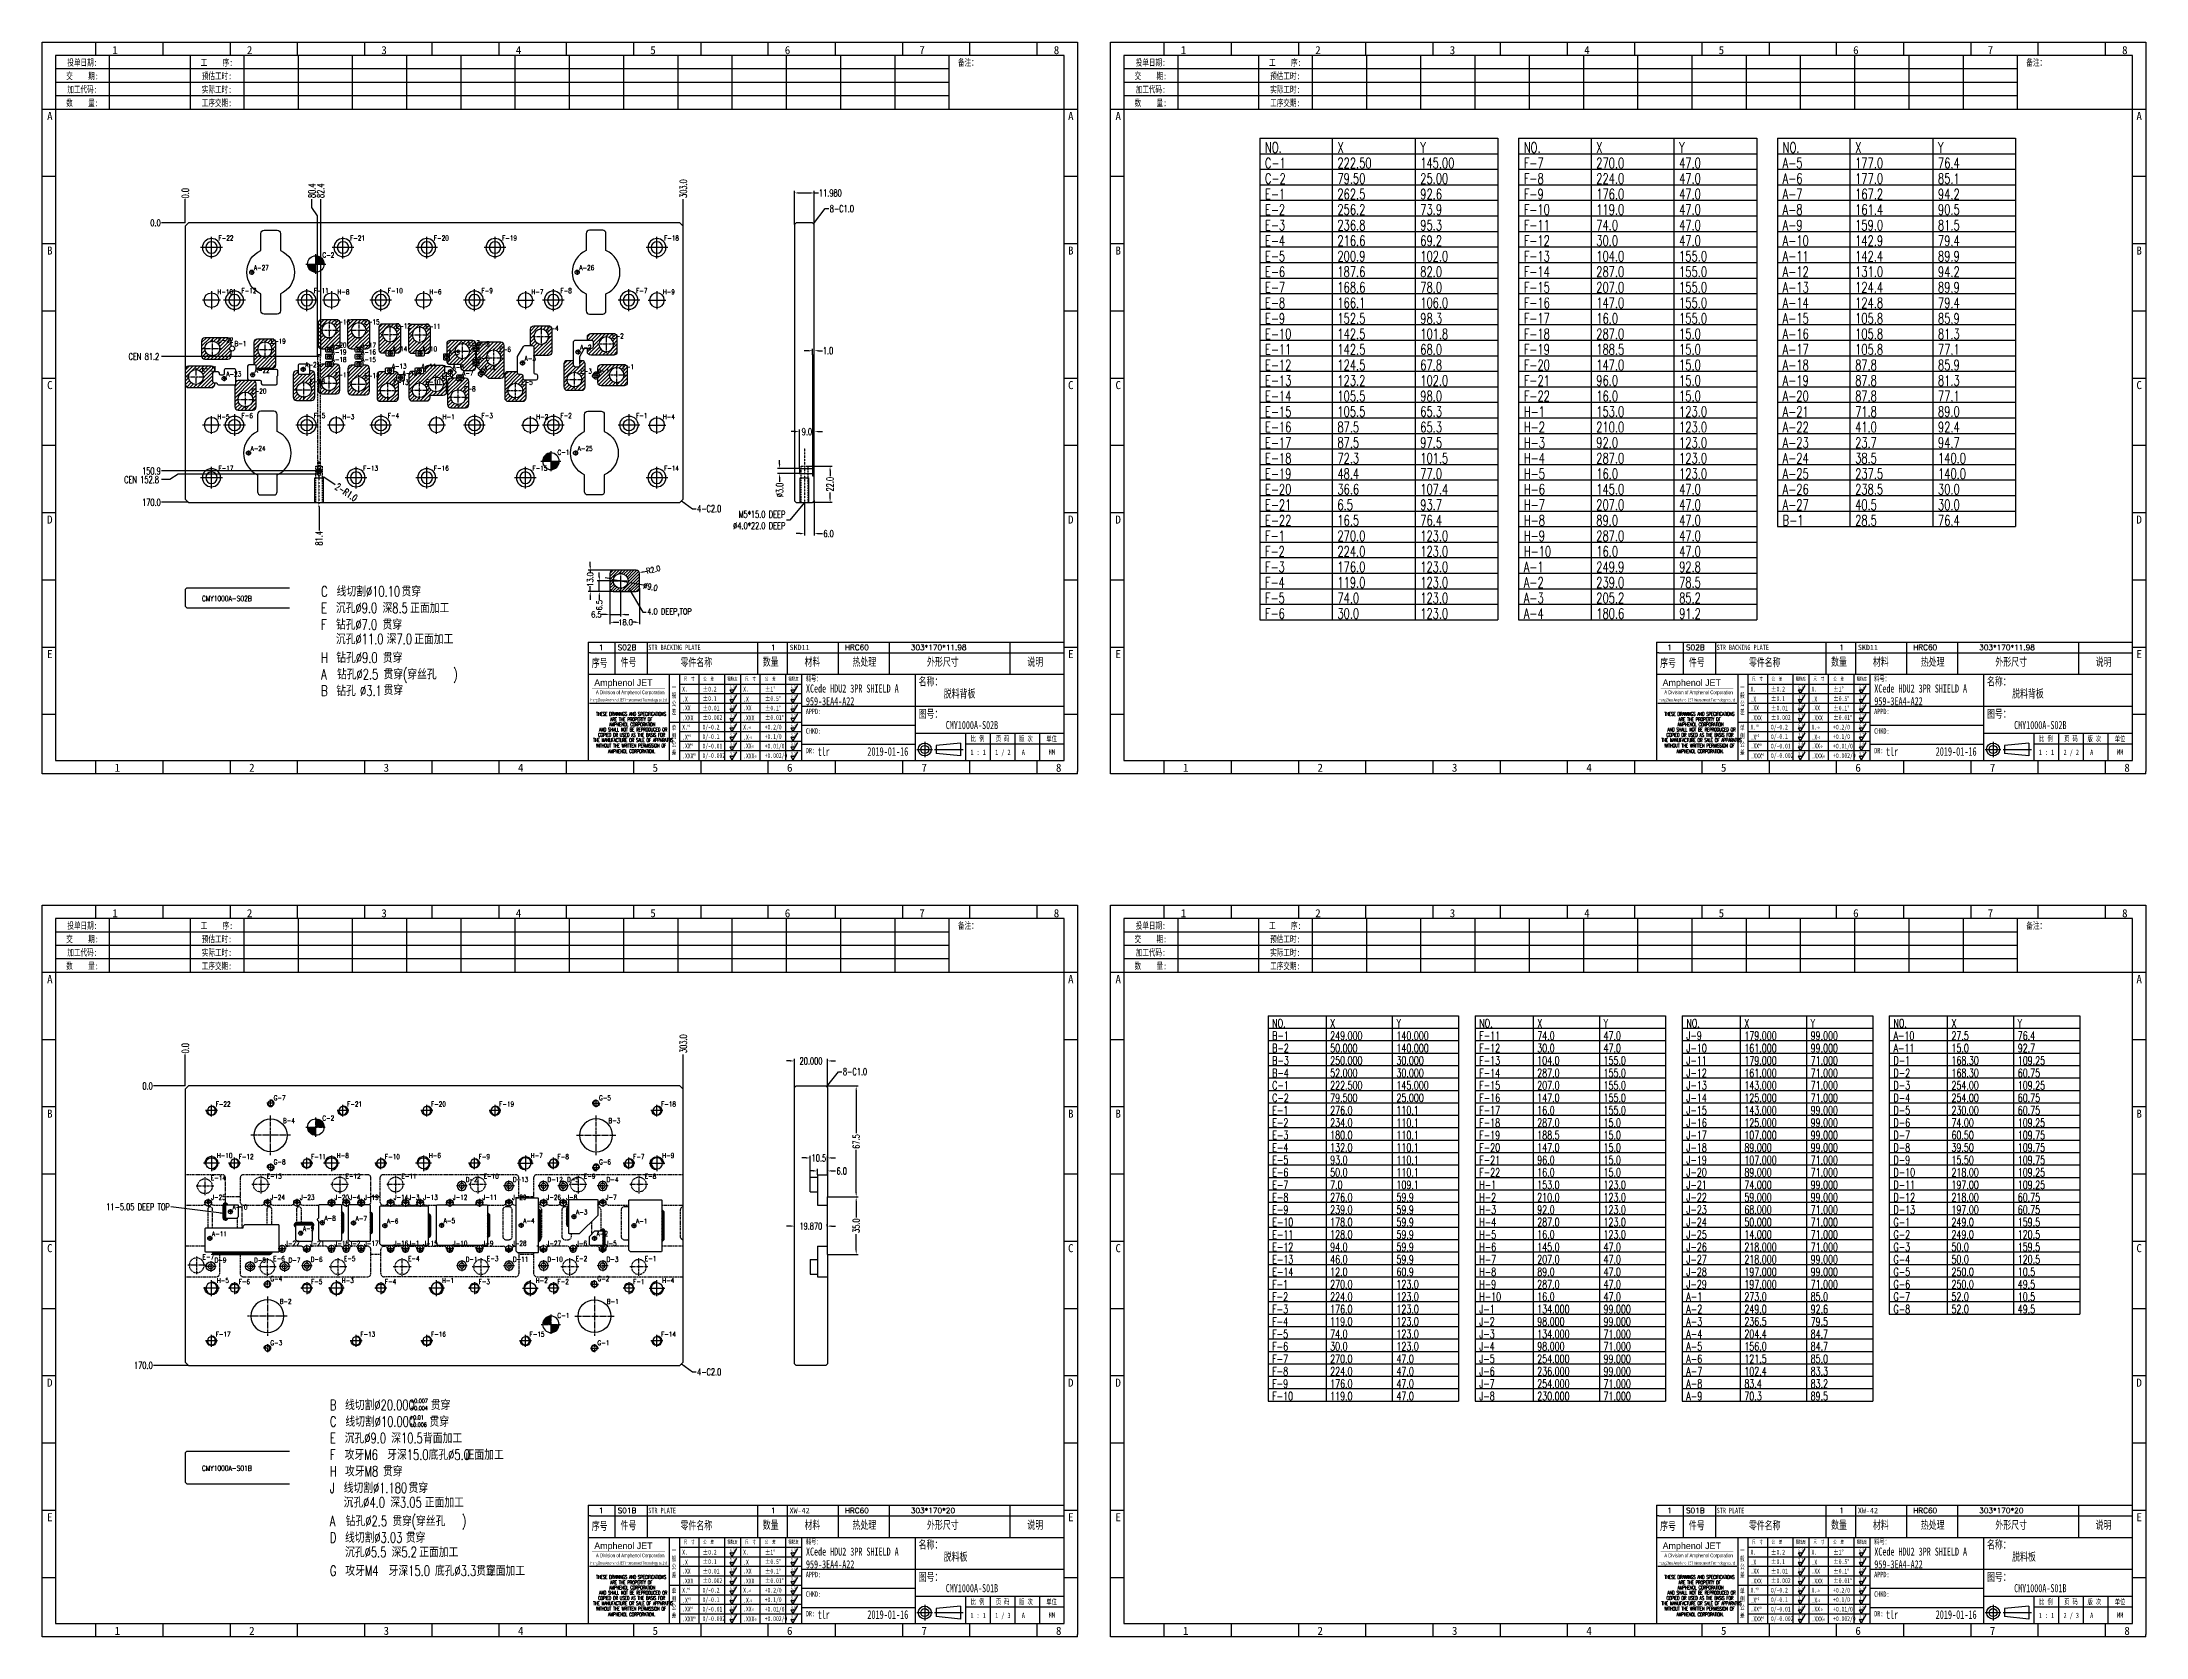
# Model space of a CAD drawing. Header units: millimetres. Extents: x -2852 to 5627, y -2271 to 1849.
# Drawn here: x 4347 to 5627, y -171 to 799 of the extents above; entities that cross this region are included whole.
import ezdxf
from ezdxf.enums import TextEntityAlignment as Align

# ---------------------------------------------------------------- set-up
doc = ezdxf.new("R2010")
doc.units = ezdxf.units.MM
doc.header["$PDSIZE"] = 3
for name, pattern in [('CENTER', [50.8, 31.75, -6.35, 6.35, -6.35]), ('CENTER2', [1.125, 0.75, -0.125, 0.125, -0.125]), ('DASHED', [19.05, 12.7, -6.35]), ('DASHED2', [9.525, 6.35, -3.175])]:
    doc.linetypes.add(name, pattern=pattern)
for name, color, linetype in [('1', 7, 'Continuous'), ('11', 4, 'DASHED2'), ('41', 1, 'Continuous'), ('51', 1, 'CENTER2'), ('S01', 170, 'Continuous'), ('S012', 4, 'DASHED'), ('S02', 17, 'Continuous')]:
    doc.layers.add(name, color=color, linetype=linetype)
doc.styles.add('CH', font='仿宋_GB2312_0.ttf')
doc.styles.add('jet01', font='simplex.shx', dxfattribs={"width": 0.7, "bigfont": 'hztxt.shx'})
doc.styles.add('jet02', font='simplex.shx', dxfattribs={"width": 0.7})
doc.styles.add('SIMPLEX', font='SIMPLEX')
doc.styles.get("Standard").update_dxf_attribs({"font": '仿宋_GB2312_0.ttf', "width": 0.7})
doc.styles.add('TEXTSTYLE_1', font='TRIUMB.TTF')
doc.styles.add('TEXTSTYLE_2', font='TRIUM.TTF')
doc.styles.add('tk', font='', dxfattribs={"width": 0.7})
doc.styles.add('tk 2', font='仿宋_GB2312_0.ttf', dxfattribs={"width": 0.65})
doc.styles.add('tk 4', font='simplex.shx', dxfattribs={"width": 0.65, "bigfont": 'bigfont.shx'})
doc.styles.get('tk').set_extended_font_data('NSimSun')
doc.dimstyles.new('jet02', dxfattribs={"dimtxt": 3.5, "dimasz": 2.1, "dimexe": 1, "dimexo": 0, "dimgap": 0.5, "dimtad": 0, "dimtoh": 1, "dimdec": 3, "dimzin": 9, "dimdsep": 46, "dimtxsty": 'jet02', "dimcen": 0, "dimclrt": 256, "dimazin": 2, "dimtfac": 1, "dimtdec": 3, "dimtofl": 0, "dimtmove": 0, "dimatfit": 1, "dimfxl": 1, "dimarcsym": 0})
pattern_1 = [(45, (-3664.3882, 2826.5517), (-1.12253202, 1.12253202), [])]

msp = doc.modelspace()

# ---------------------------------------------------------------- texts
at = {"layer": '1', "ltscale": 0.05, "style": 'jet01', "width": 0.7}
for s, p in [('CMY1000A-S02B', (4444.0087, 459.2129)), ('CMY1000A-S01B', (4444.0087, -69.7871))]:
    msp.add_text(s, height=3.083124, dxfattribs=at).set_placement(p)
at = {"layer": '41', "ltscale": 0.05, "style": 'jet01', "width": 0.7}
for s, height, p in [('NO.', 6.3, (5090.7366, 731.9546)), ('X', 6.3, (5134.8366, 731.9546)), ('Y', 6.3, (5185.2366, 731.9546)), ('NO.', 6.3, (5248.2366, 731.9546)), ('X', 6.3, (5292.3366, 731.9546)), ('Y', 6.3, (5342.7366, 731.9546)), ('NO.', 6.3, (5405.7366, 731.9546)), ('X', 6.3, (5449.8366, 731.9546)), ('Y', 6.3, (5500.2366, 731.9546)), ('C-1', 6.3, (5090.7366, 722.5046)), ('C-2', 6.3, (5090.7366, 713.0546)), ('222.50', 6.3, (5134.8366, 722.5046)), ('79.50', 6.3, (5134.8366, 713.0546)), ('25.00', 6.3, (5185.2366, 713.0546)), ('145.00', 6.3, (5185.2366, 722.5046)), ('F-7', 6.3, (5248.2366, 722.5046)), ('F-8', 6.3, (5248.2366, 713.0546)), ('270.0', 6.3, (5292.3366, 722.5046)), ('224.0', 6.3, (5292.3366, 713.0546)), ('47.0', 6.3, (5342.7366, 722.5046)), ('47.0', 6.3, (5342.7366, 713.0546)), ('A-5', 6.3, (5405.7366, 722.5046)), ('A-6', 6.3, (5405.7366, 713.0546)), ('177.0', 6.3, (5449.8366, 722.5046)), ('177.0', 6.3, (5449.8366, 713.0546)), ('76.4', 6.3, (5500.2366, 722.5046)), ('85.1', 6.3, (5500.2366, 713.0546)), ('E-1', 6.3, (5090.7366, 703.6046)), ('262.5', 6.3, (5134.8366, 703.6046)), ('92.6', 6.3, (5185.2366, 703.6046)), ('F-9', 6.3, (5248.2366, 703.6046)), ('176.0', 6.3, (5292.3366, 703.6046)), ('47.0', 6.3, (5342.7366, 703.6046)), ('A-7', 6.3, (5405.7366, 703.6046)), ('167.2', 6.3, (5449.8366, 703.6046)), ('94.2', 6.3, (5500.2366, 703.6046)), ('E-2', 6.3, (5090.7366, 694.1546)), ('256.2', 6.3, (5134.8366, 694.1546)), ('73.9', 6.3, (5185.2366, 694.1546)), ('F-10', 6.3, (5248.2366, 694.1546)), ('119.0', 6.3, (5292.3366, 694.1546)), ('47.0', 6.3, (5342.7366, 694.1546)), ('A-8', 6.3, (5405.7366, 694.1546)), ('161.4', 6.3, (5449.8366, 694.1546)), ('90.5', 6.3, (5500.2366, 694.1546)), ('F-22', 2.94, (4454.1139, 678.5473)), ('F-21', 2.94, (4534.1139, 678.5473)), ('F-20', 2.94, (4585.1139, 678.5473)), ('F-19', 2.94, (4626.6139, 678.5473)), ('F-18', 2.94, (4725.1139, 678.5473)), ('E-3', 6.3, (5090.7366, 684.7046)), ('E-4', 6.3, (5090.7366, 675.2546)), ('236.8', 6.3, (5134.8366, 684.7046)), ('216.6', 6.3, (5134.8366, 675.2546)), ('95.3', 6.3, (5185.2366, 684.7046)), ('69.2', 6.3, (5185.2366, 675.2546)), ('F-11', 6.3, (5248.2366, 684.7046)), ('F-12', 6.3, (5248.2366, 675.2546)), ('74.0', 6.3, (5292.3366, 684.7046)), ('30.0', 6.3, (5292.3366, 675.2546)), ('47.0', 6.3, (5342.7366, 684.7046)), ('47.0', 6.3, (5342.7366, 675.2546)), ('A-9', 6.3, (5405.7366, 684.7046)), ('A-10', 6.3, (5405.7366, 675.2546)), ('159.0', 6.3, (5449.8366, 684.7046)), ('142.9', 6.3, (5449.8366, 675.2546)), ('81.5', 6.3, (5500.2366, 684.7046)), ('79.4', 6.3, (5500.2366, 675.2546)), ('C-2', 2.94, (4517.2957, 668.2291)), ('E-5', 6.3, (5090.7366, 665.8046)), ('200.9', 6.3, (5134.8366, 665.8046)), ('102.0', 6.3, (5185.2366, 665.8046)), ('F-13', 6.3, (5248.2366, 665.8046)), ('104.0', 6.3, (5292.3366, 665.8046)), ('155.0', 6.3, (5342.7366, 665.8046)), ('A-11', 6.3, (5405.7366, 665.8046)), ('142.4', 6.3, (5449.8366, 665.8046)), ('89.9', 6.3, (5500.2366, 665.8046)), ('A-27', 2.94, (4475.6087, 660.5421)), ('A-26', 2.94, (4673.6087, 660.5421)), ('E-6', 6.3, (5090.7366, 656.3546)), ('E-7', 6.3, (5090.7366, 646.9046)), ('187.6', 6.3, (5134.8366, 656.3546)), ('168.6', 6.3, (5134.8366, 646.9046)), ('82.0', 6.3, (5185.2366, 656.3546)), ('78.0', 6.3, (5185.2366, 646.9046)), ('F-14', 6.3, (5248.2366, 656.3546)), ('F-15', 6.3, (5248.2366, 646.9046)), ('287.0', 6.3, (5292.3366, 656.3546)), ('207.0', 6.3, (5292.3366, 646.9046)), ('155.0', 6.3, (5342.7366, 656.3546)), ('155.0', 6.3, (5342.7366, 646.9046)), ('A-12', 6.3, (5405.7366, 656.3546)), ('A-13', 6.3, (5405.7366, 646.9046)), ('131.0', 6.3, (5449.8366, 656.3546)), ('124.4', 6.3, (5449.8366, 646.9046)), ('94.2', 6.3, (5500.2366, 656.3546)), ('89.9', 6.3, (5500.2366, 646.9046)), ('H-10', 2.94, (4453.4068, 645.8402)), ('F-12', 2.94, (4468.1139, 646.5473)), ('F-11', 2.94, (4512.1139, 646.5473)), ('H-8', 2.94, (4526.4068, 645.8402)), ('F-10', 2.94, (4557.1139, 646.5473)), ('H-6', 2.94, (4582.4068, 645.8402)), ('F-9', 2.94, (4614.1139, 646.5473)), ('H-7', 2.94, (4644.4068, 645.8402)), ('F-8', 2.94, (4662.1139, 646.5473)), ('F-7', 2.94, (4708.1139, 646.5473)), ('H-9', 2.94, (4724.4068, 645.8402)), ('E-8', 6.3, (5090.7366, 637.4546)), ('166.1', 6.3, (5134.8366, 637.4546)), ('106.0', 6.3, (5185.2366, 637.4546)), ('F-16', 6.3, (5248.2366, 637.4546)), ('147.0', 6.3, (5292.3366, 637.4546)), ('155.0', 6.3, (5342.7366, 637.4546)), ('A-14', 6.3, (5405.7366, 637.4546)), ('124.8', 6.3, (5449.8366, 637.4546)), ('79.4', 6.3, (5500.2366, 637.4546)), ('E-16', 2.94, (4524.9568, 627.5402)), ('E-15', 2.94, (4542.9568, 627.5402)), ('E-12', 2.94, (4561.9568, 625.0402)), ('E-11', 2.94, (4579.9568, 624.8402)), ('E-9', 6.3, (5090.7366, 628.0046)), ('152.5', 6.3, (5134.8366, 628.0046)), ('98.3', 6.3, (5185.2366, 628.0046)), ('F-17', 6.3, (5248.2366, 628.0046)), ('16.0', 6.3, (5292.3366, 628.0046)), ('155.0', 6.3, (5342.7366, 628.0046)), ('A-15', 6.3, (5405.7366, 628.0046)), ('105.8', 6.3, (5449.8366, 628.0046)), ('85.9', 6.3, (5500.2366, 628.0046)), ('E-22', 2.94, (4453.9068, 616.4402)), ('B-1', 2.94, (4463.8243, 614.3578)), ('E-19', 2.94, (4485.8568, 615.8402)), ('A-20', 2.94, (4522.8837, 613.4421)), ('A-17', 2.94, (4540.8587, 613.4421)), ('E-7', 2.94, (4606.0068, 614.8402)), ('A-5', 2.94, (4612.1087, 614.1656)), ('E-4', 2.94, (4654.0068, 623.6402)), ('A-2', 2.94, (4674.1087, 612.0421)), ('E-2', 2.94, (4693.6068, 618.9802)), ('E-10', 6.3, (5090.7366, 618.5546)), ('E-11', 6.3, (5090.7366, 609.1046)), ('142.5', 6.3, (5134.8366, 618.5546)), ('142.5', 6.3, (5134.8366, 609.1046)), ('68.0', 6.3, (5185.2366, 609.1046)), ('101.8', 6.3, (5185.2366, 618.5546)), ('F-18', 6.3, (5248.2366, 618.5546)), ('F-19', 6.3, (5248.2366, 609.1046)), ('287.0', 6.3, (5292.3366, 618.5546)), ('188.5', 6.3, (5292.3366, 609.1046)), ('15.0', 6.3, (5342.7366, 618.5546)), ('15.0', 6.3, (5342.7366, 609.1046)), ('A-16', 6.3, (5405.7366, 618.5546)), ('A-17', 6.3, (5405.7366, 609.1046)), ('105.8', 6.3, (5449.8366, 618.5546)), ('105.8', 6.3, (5449.8366, 609.1046)), ('81.3', 6.3, (5500.2366, 618.5546)), ('77.1', 6.3, (5500.2366, 609.1046)), ('E-21', 2.94, (4443.9068, 599.1402)), ('A-21', 2.94, (4506.8887, 601.5121)), ('A-19', 2.94, (4522.8837, 609.2421)), ('A-18', 2.94, (4522.8837, 604.6421)), ('A-16', 2.94, (4540.8587, 609.2421)), ('A-15', 2.94, (4540.8587, 604.6421)), ('A-13', 2.94, (4559.4777, 600.5921)), ('A-14', 2.94, (4559.9027, 611.1421)), ('A-11', 2.94, (4577.5277, 600.5921)), ('A-10', 2.94, (4578.0027, 611.1421)), ('A-9', 2.94, (4594.1087, 609.0656)), ('A-8', 2.94, (4596.4838, 600.0538)), ('A-6', 2.94, (4612.1087, 605.4656)), ('A-4', 2.94, (4615.6721, 599.2997)), ('E-6', 2.94, (4625.0068, 610.8402)), ('A-3', 2.94, (4640.3087, 605.3921)), ('E-1', 2.94, (4699.9068, 600.2402)), ('E-12', 6.3, (5090.7366, 599.6546)), ('124.5', 6.3, (5134.8366, 599.6546)), ('67.8', 6.3, (5185.2366, 599.6546)), ('F-20', 6.3, (5248.2366, 599.6546)), ('147.0', 6.3, (5292.3366, 599.6546)), ('15.0', 6.3, (5342.7366, 599.6546)), ('A-18', 6.3, (5405.7366, 599.6546)), ('87.8', 6.3, (5449.8366, 599.6546)), ('85.9', 6.3, (5500.2366, 599.6546)), ('A-23', 2.94, (4458.8437, 595.8671)), ('A-22', 2.94, (4476.1087, 598.1421)), ('E-18', 2.94, (4509.6868, 591.3102)), ('E-17', 2.94, (4524.9568, 595.3402)), ('E-14', 2.94, (4542.9568, 594.8402)), ('E-13', 2.94, (4560.6068, 590.8402)), ('A-12', 2.94, (4566.0866, 596.3421)), ('E-10', 2.94, (4579.9568, 591.0402)), ('E-9', 2.94, (4589.9568, 594.5652)), ('A-7', 2.94, (4602.2866, 596.3421)), ('E-8', 2.94, (4603.4857, 586.8402)), ('E-5', 2.94, (4638.3068, 590.8402)), ('E-3', 2.94, (4674.2318, 597.5402)), ('A-1', 2.94, (4685.011, 597.7516)), ('E-13', 6.3, (5090.7366, 590.2046)), ('123.2', 6.3, (5134.8366, 590.2046)), ('102.0', 6.3, (5185.2366, 590.2046)), ('F-21', 6.3, (5248.2366, 590.2046)), ('96.0', 6.3, (5292.3366, 590.2046)), ('15.0', 6.3, (5342.7366, 590.2046)), ('A-19', 6.3, (5405.7366, 590.2046)), ('87.8', 6.3, (5449.8366, 590.2046)), ('81.3', 6.3, (5500.2366, 590.2046)), ('E-20', 2.94, (4474.0568, 585.4402)), ('E-14', 6.3, (5090.7366, 580.7546)), ('E-15', 6.3, (5090.7366, 571.3046)), ('105.5', 6.3, (5134.8366, 580.7546)), ('105.5', 6.3, (5134.8366, 571.3046)), ('98.0', 6.3, (5185.2366, 580.7546)), ('65.3', 6.3, (5185.2366, 571.3046)), ('F-22', 6.3, (5248.2366, 580.7546)), ('H-1', 6.3, (5248.2366, 571.3046)), ('16.0', 6.3, (5292.3366, 580.7546)), ('153.0', 6.3, (5292.3366, 571.3046)), ('15.0', 6.3, (5342.7366, 580.7546)), ('123.0', 6.3, (5342.7366, 571.3046)), ('A-20', 6.3, (5405.7366, 580.7546)), ('A-21', 6.3, (5405.7366, 571.3046)), ('87.8', 6.3, (5449.8366, 580.7546)), ('71.8', 6.3, (5449.8366, 571.3046)), ('77.1', 6.3, (5500.2366, 580.7546)), ('89.0', 6.3, (5500.2366, 571.3046)), ('H-5', 2.94, (4453.4068, 569.8402)), ('F-6', 2.94, (4468.1139, 570.5473)), ('F-5', 2.94, (4512.1139, 570.5473)), ('H-3', 2.94, (4529.4068, 569.8402)), ('F-4', 2.94, (4557.1139, 570.5473)), ('H-1', 2.94, (4590.4068, 569.8402)), ('F-3', 2.94, (4614.1139, 570.5473)), ('H-2', 2.94, (4647.4068, 569.8402)), ('F-2', 2.94, (4662.1139, 570.5473)), ('F-1', 2.94, (4708.1139, 570.5473)), ('H-4', 2.94, (4724.4068, 569.8402)), ('E-16', 6.3, (5090.7366, 561.8546)), ('87.5', 6.3, (5134.8366, 561.8546)), ('65.3', 6.3, (5185.2366, 561.8546)), ('H-2', 6.3, (5248.2366, 561.8546)), ('210.0', 6.3, (5292.3366, 561.8546)), ('123.0', 6.3, (5342.7366, 561.8546)), ('A-22', 6.3, (5405.7366, 561.8546)), ('41.0', 6.3, (5449.8366, 561.8546)), ('92.4', 6.3, (5500.2366, 561.8546)), ('A-24', 2.94, (4473.6087, 550.5421)), ('C-1', 2.94, (4660.2957, 548.2291)), ('A-25', 2.94, (4672.6087, 550.5421)), ('E-17', 6.3, (5090.7366, 552.4046)), ('87.5', 6.3, (5134.8366, 552.4046)), ('97.5', 6.3, (5185.2366, 552.4046)), ('H-3', 6.3, (5248.2366, 552.4046)), ('92.0', 6.3, (5292.3366, 552.4046)), ('123.0', 6.3, (5342.7366, 552.4046)), ('A-23', 6.3, (5405.7366, 552.4046)), ('23.7', 6.3, (5449.8366, 552.4046)), ('94.7', 6.3, (5500.2366, 552.4046)), ('F-17', 2.94, (4454.1139, 538.5473)), ('F-13', 2.94, (4542.1139, 538.5473)), ('F-16', 2.94, (4585.1139, 538.5473)), ('F-15', 2.94, (4645.1139, 538.5473)), ('F-14', 2.94, (4725.1139, 538.5473)), ('E-18', 6.3, (5090.7366, 542.9546)), ('E-19', 6.3, (5090.7366, 533.5046)), ('72.3', 6.3, (5134.8366, 542.9546)), ('48.4', 6.3, (5134.8366, 533.5046)), ('77.0', 6.3, (5185.2366, 533.5046)), ('101.5', 6.3, (5185.2366, 542.9546)), ('H-4', 6.3, (5248.2366, 542.9546)), ('H-5', 6.3, (5248.2366, 533.5046)), ('287.0', 6.3, (5292.3366, 542.9546)), ('16.0', 6.3, (5292.3366, 533.5046)), ('123.0', 6.3, (5342.7366, 542.9546)), ('123.0', 6.3, (5342.7366, 533.5046)), ('A-24', 6.3, (5405.7366, 542.9546)), ('A-25', 6.3, (5405.7366, 533.5046)), ('38.5', 6.3, (5449.8366, 542.9546)), ('237.5', 6.3, (5449.8366, 533.5046)), ('140.0', 6.3, (5500.2366, 542.9546)), ('140.0', 6.3, (5500.2366, 533.5046)), ('E-20', 6.3, (5090.7366, 524.0546)), ('36.6', 6.3, (5134.8366, 524.0546)), ('107.4', 6.3, (5185.2366, 524.0546)), ('H-6', 6.3, (5248.2366, 524.0546)), ('145.0', 6.3, (5292.3366, 524.0546)), ('47.0', 6.3, (5342.7366, 524.0546)), ('A-26', 6.3, (5405.7366, 524.0546)), ('238.5', 6.3, (5449.8366, 524.0546)), ('30.0', 6.3, (5500.2366, 524.0546)), ('E-21', 6.3, (5090.7366, 514.6046)), ('6.5', 6.3, (5134.8366, 514.6046)), ('93.7', 6.3, (5185.2366, 514.6046)), ('H-7', 6.3, (5248.2366, 514.6046)), ('207.0', 6.3, (5292.3366, 514.6046)), ('47.0', 6.3, (5342.7366, 514.6046)), ('A-27', 6.3, (5405.7366, 514.6046)), ('40.5', 6.3, (5449.8366, 514.6046)), ('30.0', 6.3, (5500.2366, 514.6046)), ('E-22', 6.3, (5090.7366, 505.1546)), ('F-1', 6.3, (5090.7366, 495.7046)), ('270.0', 6.3, (5134.8366, 495.7046)), ('16.5', 6.3, (5134.8366, 505.1546)), ('76.4', 6.3, (5185.2366, 505.1546)), ('123.0', 6.3, (5185.2366, 495.7046)), ('H-8', 6.3, (5248.2366, 505.1546)), ('H-9', 6.3, (5248.2366, 495.7046)), ('89.0', 6.3, (5292.3366, 505.1546)), ('287.0', 6.3, (5292.3366, 495.7046)), ('47.0', 6.3, (5342.7366, 505.1546)), ('47.0', 6.3, (5342.7366, 495.7046)), ('B-1', 6.3, (5405.7366, 505.1546)), ('28.5', 6.3, (5449.8366, 505.1546)), ('76.4', 6.3, (5500.2366, 505.1546)), ('F-2', 6.3, (5090.7366, 486.2546)), ('224.0', 6.3, (5134.8366, 486.2546)), ('123.0', 6.3, (5185.2366, 486.2546)), ('H-10', 6.3, (5248.2366, 486.2546)), ('16.0', 6.3, (5292.3366, 486.2546)), ('47.0', 6.3, (5342.7366, 486.2546)), ('F-3', 6.3, (5090.7366, 476.8046)), ('F-4', 6.3, (5090.7366, 467.3546)), ('176.0', 6.3, (5134.8366, 476.8046)), ('119.0', 6.3, (5134.8366, 467.3546)), ('123.0', 6.3, (5185.2366, 476.8046)), ('123.0', 6.3, (5185.2366, 467.3546)), ('A-1', 6.3, (5248.2366, 476.8046)), ('A-2', 6.3, (5248.2366, 467.3546)), ('249.9', 6.3, (5292.3366, 476.8046)), ('239.0', 6.3, (5292.3366, 467.3546)), ('92.8', 6.3, (5342.7366, 476.8046)), ('78.5', 6.3, (5342.7366, 467.3546)), ('C', 6.3, (4516.488, 461.9602)), ('线切割%%c10.10', 6.3, (4525.938, 461.9602)), ('贯穿', 6.3, (4565.418, 461.9602)), ('F-5', 6.3, (5090.7366, 457.9046)), ('74.0', 6.3, (5134.8366, 457.9046)), ('123.0', 6.3, (5185.2366, 457.9046)), ('A-3', 6.3, (5248.2366, 457.9046)), ('205.2', 6.3, (5292.3366, 457.9046)), ('85.2', 6.3, (5342.7366, 457.9046)), ('E', 6.3, (4516.488, 451.8802)), ('F', 6.3, (4516.488, 441.8002)), ('钻孔%%c7.0', 6.3, (4525.518, 441.8002)), ('沉孔%%c9.0', 6.3, (4525.518, 451.8802)), ('深8.5', 6.3, (4553.868, 451.8802)), ('贯穿', 6.3, (4553.868, 441.8002)), ('正面加工', 6.3, (4570.668, 451.8802)), ('F-6', 6.3, (5090.7366, 448.4546)), ('30.0', 6.3, (5134.8366, 448.4546)), ('123.0', 6.3, (5185.2366, 448.4546)), ('A-4', 6.3, (5248.2366, 448.4546)), ('180.6', 6.3, (5292.3366, 448.4546)), ('91.2', 6.3, (5342.7366, 448.4546)), ('沉孔%%c11.0', 6.3, (4525.518, 432.9802)), ('深7.0', 6.3, (4556.388, 432.9802)), ('正面加工', 6.3, (4573.188, 432.9802)), ('H', 6.3, (4516.488, 421.6402)), ('钻孔%%c9.0', 6.3, (4525.728, 421.6402)), ('贯穿', 6.3, (4554.078, 421.6402)), ('A', 6.3, (4516.488, 411.5602)), ('钻孔%%c2.5', 6.3, (4526.148, 411.5602)), ('贯穿', 6.3, (4554.498, 411.5602)), ('(穿丝孔   )', 6.3, (4566.2944, 411.5602)), ('B', 6.3, (4516.488, 401.4802)), ('钻孔', 6.3, (4525.728, 401.4802)), ('%%C3.1', 6.3, (4540.1926, 401.4802)), ('贯穿', 6.3, (4554.498, 401.976)), ('NO.', 5.04, (5095.1423, 199.8822)), ('X', 5.04, (5130.4223, 199.8822)), ('Y', 5.04, (5170.7423, 199.8822)), ('NO.', 5.04, (5221.1423, 199.8822)), ('X', 5.04, (5256.4223, 199.8822)), ('Y', 5.04, (5296.7423, 199.8822)), ('NO.', 5.04, (5347.1423, 199.8822)), ('X', 5.04, (5382.4223, 199.8822)), ('Y', 5.04, (5422.7423, 199.8822)), ('NO.', 5.04, (5473.1423, 199.8822)), ('X', 5.04, (5508.4223, 199.8822)), ('Y', 5.04, (5548.7423, 199.8822)), ('B-1', 5.04, (5095.1423, 192.3222)), ('249.000', 5.04, (5130.4223, 192.3222)), ('140.000', 5.04, (5170.7423, 192.3222)), ('F-11', 5.04, (5221.1423, 192.3222)), ('74.0', 5.04, (5256.4223, 192.3222)), ('47.0', 5.04, (5296.7423, 192.3222)), ('J-9', 5.04, (5347.1423, 192.3222)), ('179.000', 5.04, (5382.4223, 192.3222)), ('99.000', 5.04, (5422.7423, 192.3222)), ('A-10', 5.04, (5473.1423, 192.3222)), ('27.5', 5.04, (5508.4223, 192.3222)), ('76.4', 5.04, (5548.7423, 192.3222)), ('B-2', 5.04, (5095.1423, 184.7622)), ('B-3', 5.04, (5095.1423, 177.2022)), ('50.000', 5.04, (5130.4223, 184.7622)), ('250.000', 5.04, (5130.4223, 177.2022)), ('30.000', 5.04, (5170.7423, 177.2022)), ('140.000', 5.04, (5170.7423, 184.7622)), ('F-12', 5.04, (5221.1423, 184.7622)), ('F-13', 5.04, (5221.1423, 177.2022)), ('30.0', 5.04, (5256.4223, 184.7622)), ('104.0', 5.04, (5256.4223, 177.2022)), ('47.0', 5.04, (5296.7423, 184.7622)), ('155.0', 5.04, (5296.7423, 177.2022)), ('J-10', 5.04, (5347.1423, 184.7622)), ('J-11', 5.04, (5347.1423, 177.2022)), ('161.000', 5.04, (5382.4223, 184.7622)), ('179.000', 5.04, (5382.4223, 177.2022)), ('99.000', 5.04, (5422.7423, 184.7622)), ('71.000', 5.04, (5422.7423, 177.2022)), ('A-11', 5.04, (5473.1423, 184.7622)), ('D-1', 5.04, (5473.1423, 177.2022)), ('15.0', 5.04, (5508.4223, 184.7622)), ('168.30', 5.04, (5508.4223, 177.2022)), ('92.7', 5.04, (5548.7423, 184.7622)), ('109.25', 5.04, (5548.7423, 177.2022)), ('C-1', 5.04, (5095.1423, 162.0822)), ('B-4', 5.04, (5095.1423, 169.6422)), ('52.000', 5.04, (5130.4223, 169.6422)), ('222.500', 5.04, (5130.4223, 162.0822)), ('30.000', 5.04, (5170.7423, 169.6422)), ('145.000', 5.04, (5170.7423, 162.0822)), ('F-14', 5.04, (5221.1423, 169.6422)), ('F-15', 5.04, (5221.1423, 162.0822)), ('287.0', 5.04, (5256.4223, 169.6422)), ('207.0', 5.04, (5256.4223, 162.0822)), ('155.0', 5.04, (5296.7423, 169.6422)), ('155.0', 5.04, (5296.7423, 162.0822)), ('J-12', 5.04, (5347.1423, 169.6422)), ('J-13', 5.04, (5347.1423, 162.0822)), ('161.000', 5.04, (5382.4223, 169.6422)), ('143.000', 5.04, (5382.4223, 162.0822)), ('71.000', 5.04, (5422.7423, 169.6422)), ('71.000', 5.04, (5422.7423, 162.0822)), ('D-2', 5.04, (5473.1423, 169.6422)), ('D-3', 5.04, (5473.1423, 162.0822)), ('254.00', 5.04, (5508.4223, 162.0822)), ('168.30', 5.04, (5508.4223, 169.6422)), ('60.75', 5.04, (5548.7423, 169.6422)), ('109.25', 5.04, (5548.7423, 162.0822)), ('F-22', 2.94, (4452.3461, 151.7796)), ('G-7', 2.94, (4487.639, 155.5725)), ('F-21', 2.94, (4532.3461, 151.7796)), ('F-20', 2.94, (4583.3461, 151.7796)), ('F-19', 2.94, (4624.8461, 151.7796)), ('G-5', 2.94, (4685.639, 155.5725)), ('F-18', 2.94, (4723.3461, 151.7796)), ('C-2', 5.04, (5095.1423, 154.5222)), ('79.500', 5.04, (5130.4223, 154.5222)), ('25.000', 5.04, (5170.7423, 154.5222)), ('F-16', 5.04, (5221.1423, 154.5222)), ('147.0', 5.04, (5256.4223, 154.5222)), ('155.0', 5.04, (5296.7423, 154.5222)), ('J-14', 5.04, (5347.1423, 154.5222)), ('125.000', 5.04, (5382.4223, 154.5222)), ('71.000', 5.04, (5422.7423, 154.5222)), ('D-4', 5.04, (5473.1423, 154.5222)), ('254.00', 5.04, (5508.4223, 154.5222)), ('60.75', 5.04, (5548.7423, 154.5222)), ('B-4', 2.94, (4493.2959, 141.7293)), ('C-2', 2.94, (4517.2603, 143.1938)), ('B-3', 2.94, (4691.2959, 141.7293)), ('E-1', 5.04, (5095.1423, 146.9622)), ('E-2', 5.04, (5095.1423, 139.4022)), ('276.0', 5.04, (5130.4223, 146.9622)), ('234.0', 5.04, (5130.4223, 139.4022)), ('110.1', 5.04, (5170.7423, 146.9622)), ('110.1', 5.04, (5170.7423, 139.4022)), ('F-17', 5.04, (5221.1423, 146.9622)), ('F-18', 5.04, (5221.1423, 139.4022)), ('287.0', 5.04, (5256.4223, 139.4022)), ('16.0', 5.04, (5256.4223, 146.9622)), ('155.0', 5.04, (5296.7423, 146.9622)), ('15.0', 5.04, (5296.7423, 139.4022)), ('J-15', 5.04, (5347.1423, 146.9622)), ('J-16', 5.04, (5347.1423, 139.4022)), ('143.000', 5.04, (5382.4223, 146.9622)), ('125.000', 5.04, (5382.4223, 139.4022)), ('99.000', 5.04, (5422.7423, 146.9622)), ('99.000', 5.04, (5422.7423, 139.4022)), ('D-5', 5.04, (5473.1423, 146.9622)), ('D-6', 5.04, (5473.1423, 139.4022)), ('230.00', 5.04, (5508.4223, 146.9622)), ('74.00', 5.04, (5508.4223, 139.4022)), ('60.75', 5.04, (5548.7423, 146.9622)), ('109.25', 5.04, (5548.7423, 139.4022)), ('E-3', 5.04, (5095.1423, 131.8422)), ('E-4', 5.04, (5095.1423, 124.2822)), ('180.0', 5.04, (5130.4223, 131.8422)), ('132.0', 5.04, (5130.4223, 124.2822)), ('110.1', 5.04, (5170.7423, 131.8422)), ('110.1', 5.04, (5170.7423, 124.2822)), ('F-19', 5.04, (5221.1423, 131.8422)), ('F-20', 5.04, (5221.1423, 124.2822)), ('188.5', 5.04, (5256.4223, 131.8422)), ('147.0', 5.04, (5256.4223, 124.2822)), ('15.0', 5.04, (5296.7423, 131.8422)), ('15.0', 5.04, (5296.7423, 124.2822)), ('J-17', 5.04, (5347.1423, 131.8422)), ('J-18', 5.04, (5347.1423, 124.2822)), ('89.000', 5.04, (5382.4223, 124.2822)), ('107.000', 5.04, (5382.4223, 131.8422)), ('99.000', 5.04, (5422.7423, 131.8422)), ('99.000', 5.04, (5422.7423, 124.2822)), ('D-7', 5.04, (5473.1423, 131.8422)), ('D-8', 5.04, (5473.1423, 124.2822)), ('39.50', 5.04, (5508.4223, 124.2822)), ('60.50', 5.04, (5508.4223, 131.8422)), ('109.75', 5.04, (5548.7423, 131.8422)), ('109.75', 5.04, (5548.7423, 124.2822)), ('H-10', 2.94, (4453.0532, 120.4867)), ('F-12', 2.94, (4466.3461, 119.7796)), ('G-8', 2.94, (4487.639, 116.5725)), ('F-11', 2.94, (4510.3461, 119.7796)), ('H-8', 2.94, (4526.0532, 120.4867)), ('F-10', 2.94, (4555.3461, 119.7796)), ('H-6', 2.94, (4582.0532, 120.4867)), ('F-9', 2.94, (4612.3461, 119.7796)), ('H-7', 2.94, (4644.0532, 120.4867)), ('F-8', 2.94, (4660.3461, 119.7796)), ('G-6', 2.94, (4685.639, 116.5725)), ('F-7', 2.94, (4706.3461, 119.7796)), ('H-9', 2.94, (4724.0532, 120.4867)), ('E-5', 5.04, (5095.1423, 116.7222)), ('93.0', 5.04, (5130.4223, 116.7222)), ('110.1', 5.04, (5170.7423, 116.7222)), ('F-21', 5.04, (5221.1423, 116.7222)), ('96.0', 5.04, (5256.4223, 116.7222)), ('15.0', 5.04, (5296.7423, 116.7222)), ('J-19', 5.04, (5347.1423, 116.7222)), ('107.000', 5.04, (5382.4223, 116.7222)), ('71.000', 5.04, (5422.7423, 116.7222)), ('D-9', 5.04, (5473.1423, 116.7222)), ('15.50', 5.04, (5508.4223, 116.7222)), ('109.75', 5.04, (5548.7423, 116.7222)), ('E-14', 2.94, (4449.4068, 106.8902)), ('E-13', 2.94, (4483.4068, 107.8902)), ('E-12', 2.94, (4531.4068, 107.8902)), ('E-11', 2.94, (4565.4068, 107.8902)), ('D-2', 2.94, (4604.4693, 105.8528)), ('E-10', 2.94, (4615.4068, 107.8902)), ('D-13', 2.94, (4633.1693, 105.8528)), ('D-12', 2.94, (4654.1693, 105.8528)), ('D-5', 2.94, (4666.1693, 105.8528)), ('E-9', 2.94, (4676.4068, 107.8902)), ('D-4', 2.94, (4690.1693, 105.8528)), ('E-8', 2.94, (4713.4068, 107.8902)), ('E-6', 5.04, (5095.1423, 109.1622)), ('E-7', 5.04, (5095.1423, 101.6022)), ('50.0', 5.04, (5130.4223, 109.1622)), ('7.0', 5.04, (5130.4223, 101.6022)), ('110.1', 5.04, (5170.7423, 109.1622)), ('109.1', 5.04, (5170.7423, 101.6022)), ('F-22', 5.04, (5221.1423, 109.1622)), ('H-1', 5.04, (5221.1423, 101.6022)), ('16.0', 5.04, (5256.4223, 109.1622)), ('153.0', 5.04, (5256.4223, 101.6022)), ('15.0', 5.04, (5296.7423, 109.1622)), ('123.0', 5.04, (5296.7423, 101.6022)), ('J-20', 5.04, (5347.1423, 109.1622)), ('J-21', 5.04, (5347.1423, 101.6022)), ('89.000', 5.04, (5382.4223, 109.1622)), ('74.000', 5.04, (5382.4223, 101.6022)), ('71.000', 5.04, (5422.7423, 109.1622)), ('99.000', 5.04, (5422.7423, 101.6022)), ('D-10', 5.04, (5473.1423, 109.1622)), ('D-11', 5.04, (5473.1423, 101.6022)), ('218.00', 5.04, (5508.4223, 109.1622)), ('197.00', 5.04, (5508.4223, 101.6022)), ('109.25', 5.04, (5548.7423, 109.1622)), ('109.25', 5.04, (5548.7423, 101.6022)), ('J-25', 2.94, (4449.639, 95.0725)), ('A-10', 2.94, (4462.6087, 89.1421)), ('J-24', 2.94, (4485.639, 95.0725)), ('J-23', 2.94, (4503.639, 95.0725)), ('J-20', 2.94, (4524.639, 95.0725)), ('J-4', 2.94, (4533.639, 95.0725)), ('J-19', 2.94, (4542.639, 95.0725)), ('J-14', 2.94, (4560.639, 95.0725)), ('J-3', 2.94, (4569.639, 95.0725)), ('J-13', 2.94, (4578.639, 95.0725)), ('J-12', 2.94, (4596.639, 95.0725)), ('J-11', 2.94, (4614.639, 95.0725)), ('J-29', 2.94, (4632.639, 95.0725)), ('J-26', 2.94, (4653.639, 95.0725)), ('J-8', 2.94, (4665.639, 95.0725)), ('J-7', 2.94, (4689.639, 95.0725)), ('E-8', 5.04, (5095.1423, 94.0422)), ('E-9', 5.04, (5095.1423, 86.4822)), ('276.0', 5.04, (5130.4223, 94.0422)), ('239.0', 5.04, (5130.4223, 86.4822)), ('59.9', 5.04, (5170.7423, 94.0422)), ('59.9', 5.04, (5170.7423, 86.4822)), ('H-2', 5.04, (5221.1423, 94.0422)), ('H-3', 5.04, (5221.1423, 86.4822)), ('210.0', 5.04, (5256.4223, 94.0422)), ('92.0', 5.04, (5256.4223, 86.4822)), ('123.0', 5.04, (5296.7423, 94.0422)), ('123.0', 5.04, (5296.7423, 86.4822)), ('J-22', 5.04, (5347.1423, 94.0422)), ('J-23', 5.04, (5347.1423, 86.4822)), ('59.000', 5.04, (5382.4223, 94.0422)), ('68.000', 5.04, (5382.4223, 86.4822)), ('99.000', 5.04, (5422.7423, 94.0422)), ('71.000', 5.04, (5422.7423, 86.4822)), ('D-12', 5.04, (5473.1423, 94.0422)), ('D-13', 5.04, (5473.1423, 86.4822)), ('218.00', 5.04, (5508.4223, 94.0422)), ('197.00', 5.04, (5508.4223, 86.4822)), ('60.75', 5.04, (5548.7423, 94.0422)), ('60.75', 5.04, (5548.7423, 86.4822)), ('A-9', 2.94, (4505.3887, 76.0121)), ('A-8', 2.94, (4518.5087, 82.3421)), ('A-7', 2.94, (4537.5087, 82.1921)), ('A-6', 2.94, (4556.6087, 80.5421)), ('A-5', 2.94, (4591.1087, 80.8421)), ('A-4', 2.94, (4639.5087, 80.7921)), ('A-3', 2.94, (4671.6087, 86.0421)), ('A-1', 2.94, (4708.1087, 80.5421)), ('E-10', 5.04, (5095.1423, 78.9222)), ('178.0', 5.04, (5130.4223, 78.9222)), ('59.9', 5.04, (5170.7423, 78.9222)), ('H-4', 5.04, (5221.1423, 78.9222)), ('287.0', 5.04, (5256.4223, 78.9222)), ('123.0', 5.04, (5296.7423, 78.9222)), ('J-24', 5.04, (5347.1423, 78.9222)), ('50.000', 5.04, (5382.4223, 78.9222)), ('71.000', 5.04, (5422.7423, 78.9222)), ('G-1', 5.04, (5473.1423, 78.9222)), ('249.0', 5.04, (5508.4223, 78.9222)), ('159.5', 5.04, (5548.7423, 78.9222)), ('A-11', 2.94, (4450.1087, 72.8421)), ('J-22', 2.94, (4494.639, 67.0725)), ('J-21', 2.94, (4509.639, 67.0725)), ('J-18', 2.94, (4524.639, 67.0725)), ('J-2', 2.94, (4533.639, 67.0725)), ('J-17', 2.94, (4542.639, 67.0725)), ('J-16', 2.94, (4560.639, 67.0725)), ('J-1', 2.94, (4569.639, 67.0725)), ('J-15', 2.94, (4578.639, 67.0725)), ('J-10', 2.94, (4596.639, 67.0725)), ('J-9', 2.94, (4614.639, 67.0725)), ('J-28', 2.94, (4632.639, 67.0725)), ('J-27', 2.94, (4653.639, 67.0725)), ('J-6', 2.94, (4671.639, 67.0725)), ('A-2', 2.94, (4684.1087, 72.9421)), ('J-5', 2.94, (4689.639, 67.0725)), ('E-11', 5.04, (5095.1423, 71.3622)), ('E-12', 5.04, (5095.1423, 63.8022)), ('94.0', 5.04, (5130.4223, 63.8022)), ('128.0', 5.04, (5130.4223, 71.3622)), ('59.9', 5.04, (5170.7423, 71.3622)), ('59.9', 5.04, (5170.7423, 63.8022)), ('H-5', 5.04, (5221.1423, 71.3622)), ('H-6', 5.04, (5221.1423, 63.8022)), ('16.0', 5.04, (5256.4223, 71.3622)), ('145.0', 5.04, (5256.4223, 63.8022)), ('47.0', 5.04, (5296.7423, 63.8022)), ('123.0', 5.04, (5296.7423, 71.3622)), ('J-25', 5.04, (5347.1423, 71.3622)), ('J-26', 5.04, (5347.1423, 63.8022)), ('218.000', 5.04, (5382.4223, 63.8022)), ('14.000', 5.04, (5382.4223, 71.3622)), ('71.000', 5.04, (5422.7423, 71.3622)), ('71.000', 5.04, (5422.7423, 63.8022)), ('G-2', 5.04, (5473.1423, 71.3622)), ('G-3', 5.04, (5473.1423, 63.8022)), ('249.0', 5.04, (5508.4223, 71.3622)), ('50.0', 5.04, (5508.4223, 63.8022)), ('120.5', 5.04, (5548.7423, 71.3622)), ('159.5', 5.04, (5548.7423, 63.8022)), ('E-7', 2.94, (4444.4068, 58.7902)), ('D-9', 2.94, (4451.6693, 56.8528)), ('D-8', 2.94, (4475.6693, 56.8528)), ('E-6', 2.94, (4487.4068, 57.7902)), ('D-7', 2.94, (4496.6693, 56.8528)), ('D-6', 2.94, (4510.1693, 57.3528)), ('E-5', 2.94, (4530.4068, 57.7902)), ('E-4', 2.94, (4569.4068, 57.7902)), ('D-1', 2.94, (4604.4693, 57.3528)), ('E-3', 2.94, (4617.4068, 57.7902)), ('D-11', 2.94, (4633.1693, 57.3528)), ('D-10', 2.94, (4654.1693, 57.3528)), ('E-2', 2.94, (4671.4068, 57.7902)), ('D-3', 2.94, (4690.1693, 57.3528)), ('E-1', 2.94, (4713.4068, 57.7902)), ('E-13', 5.04, (5095.1423, 56.2422)), ('E-14', 5.04, (5095.1423, 48.6822)), ('46.0', 5.04, (5130.4223, 56.2422)), ('12.0', 5.04, (5130.4223, 48.6822)), ('59.9', 5.04, (5170.7423, 56.2422)), ('60.9', 5.04, (5170.7423, 48.6822)), ('H-7', 5.04, (5221.1423, 56.2422)), ('H-8', 5.04, (5221.1423, 48.6822)), ('207.0', 5.04, (5256.4223, 56.2422)), ('89.0', 5.04, (5256.4223, 48.6822)), ('47.0', 5.04, (5296.7423, 56.2422)), ('47.0', 5.04, (5296.7423, 48.6822)), ('J-27', 5.04, (5347.1423, 56.2422)), ('J-28', 5.04, (5347.1423, 48.6822)), ('218.000', 5.04, (5382.4223, 56.2422)), ('197.000', 5.04, (5382.4223, 48.6822)), ('99.000', 5.04, (5422.7423, 56.2422)), ('99.000', 5.04, (5422.7423, 48.6822)), ('G-4', 5.04, (5473.1423, 56.2422)), ('G-5', 5.04, (5473.1423, 48.6822)), ('50.0', 5.04, (5508.4223, 56.2422)), ('250.0', 5.04, (5508.4223, 48.6822)), ('120.5', 5.04, (5548.7423, 56.2422)), ('10.5', 5.04, (5548.7423, 48.6822)), ('H-5', 2.94, (4453.0532, 44.4867)), ('F-6', 2.94, (4466.3461, 43.7796)), ('G-4', 2.94, (4485.639, 45.5725)), ('F-5', 2.94, (4510.3461, 43.7796)), ('H-3', 2.94, (4529.0532, 44.4867)), ('F-4', 2.94, (4555.3461, 43.7796)), ('H-1', 2.94, (4590.0532, 44.4867)), ('F-3', 2.94, (4612.3461, 43.7796)), ('H-2', 2.94, (4647.0532, 44.4867)), ('F-2', 2.94, (4660.3461, 43.7796)), ('G-2', 2.94, (4684.639, 45.5725)), ('F-1', 2.94, (4706.3461, 43.7796)), ('H-4', 2.94, (4724.0532, 44.4867)), ('F-1', 5.04, (5095.1423, 41.1222)), ('F-2', 5.04, (5095.1423, 33.5622)), ('270.0', 5.04, (5130.4223, 41.1222)), ('224.0', 5.04, (5130.4223, 33.5622)), ('123.0', 5.04, (5170.7423, 41.1222)), ('123.0', 5.04, (5170.7423, 33.5622)), ('H-9', 5.04, (5221.1423, 41.1222)), ('H-10', 5.04, (5221.1423, 33.5622)), ('287.0', 5.04, (5256.4223, 41.1222)), ('16.0', 5.04, (5256.4223, 33.5622)), ('47.0', 5.04, (5296.7423, 41.1222)), ('47.0', 5.04, (5296.7423, 33.5622)), ('A-1', 5.04, (5347.1423, 33.5622)), ('J-29', 5.04, (5347.1423, 41.1222)), ('273.0', 5.04, (5382.4223, 33.5622)), ('197.000', 5.04, (5382.4223, 41.1222)), ('71.000', 5.04, (5422.7423, 41.1222)), ('85.0', 5.04, (5422.7423, 33.5622)), ('G-6', 5.04, (5473.1423, 41.1222)), ('G-7', 5.04, (5473.1423, 33.5622)), ('250.0', 5.04, (5508.4223, 41.1222)), ('52.0', 5.04, (5508.4223, 33.5622)), ('49.5', 5.04, (5548.7423, 41.1222)), ('10.5', 5.04, (5548.7423, 33.5622)), ('B-2', 2.94, (4491.2959, 31.7293)), ('C-1', 2.94, (4660.2603, 23.1938)), ('B-1', 2.94, (4690.2959, 31.7293)), ('F-3', 5.04, (5095.1423, 26.0022)), ('176.0', 5.04, (5130.4223, 26.0022)), ('123.0', 5.04, (5170.7423, 26.0022)), ('J-1', 5.04, (5221.1423, 26.0022)), ('134.000', 5.04, (5256.4223, 26.0022)), ('99.000', 5.04, (5296.7423, 26.0022)), ('A-2', 5.04, (5347.1423, 26.0022)), ('249.0', 5.04, (5382.4223, 26.0022)), ('92.6', 5.04, (5422.7423, 26.0022)), ('G-8', 5.04, (5473.1423, 26.0022)), ('52.0', 5.04, (5508.4223, 26.0022)), ('49.5', 5.04, (5548.7423, 26.0022)), ('F-17', 2.94, (4452.3461, 11.7796)), ('F-13', 2.94, (4540.3461, 11.7796)), ('F-16', 2.94, (4583.3461, 11.7796)), ('F-15', 2.94, (4643.3461, 11.7796)), ('F-14', 2.94, (4723.3461, 11.7796)), ('F-4', 5.04, (5095.1423, 18.4422)), ('F-5', 5.04, (5095.1423, 10.8822)), ('74.0', 5.04, (5130.4223, 10.8822)), ('119.0', 5.04, (5130.4223, 18.4422)), ('123.0', 5.04, (5170.7423, 18.4422)), ('123.0', 5.04, (5170.7423, 10.8822)), ('J-2', 5.04, (5221.1423, 18.4422)), ('J-3', 5.04, (5221.1423, 10.8822)), ('98.000', 5.04, (5256.4223, 18.4422)), ('134.000', 5.04, (5256.4223, 10.8822)), ('99.000', 5.04, (5296.7423, 18.4422)), ('71.000', 5.04, (5296.7423, 10.8822)), ('A-3', 5.04, (5347.1423, 18.4422)), ('A-4', 5.04, (5347.1423, 10.8822)), ('236.5', 5.04, (5382.4223, 18.4422)), ('204.4', 5.04, (5382.4223, 10.8822)), ('79.5', 5.04, (5422.7423, 18.4422)), ('84.7', 5.04, (5422.7423, 10.8822)), ('G-3', 2.94, (4485.639, 6.5725)), ('G-1', 2.94, (4684.639, 6.5725)), ('F-6', 5.04, (5095.1423, 3.3222)), ('F-7', 5.04, (5095.1423, -4.2378)), ('30.0', 5.04, (5130.4223, 3.3222)), ('270.0', 5.04, (5130.4223, -4.2378)), ('47.0', 5.04, (5170.7423, -4.2378)), ('123.0', 5.04, (5170.7423, 3.3222)), ('J-4', 5.04, (5221.1423, 3.3222)), ('J-5', 5.04, (5221.1423, -4.2378)), ('98.000', 5.04, (5256.4223, 3.3222)), ('254.000', 5.04, (5256.4223, -4.2378)), ('71.000', 5.04, (5296.7423, 3.3222)), ('99.000', 5.04, (5296.7423, -4.2378)), ('A-5', 5.04, (5347.1423, 3.3222)), ('A-6', 5.04, (5347.1423, -4.2378)), ('156.0', 5.04, (5382.4223, 3.3222)), ('121.5', 5.04, (5382.4223, -4.2378)), ('84.7', 5.04, (5422.7423, 3.3222)), ('85.0', 5.04, (5422.7423, -4.2378)), ('F-8', 5.04, (5095.1423, -11.7978)), ('224.0', 5.04, (5130.4223, -11.7978)), ('47.0', 5.04, (5170.7423, -11.7978)), ('J-6', 5.04, (5221.1423, -11.7978)), ('236.000', 5.04, (5256.4223, -11.7978)), ('99.000', 5.04, (5296.7423, -11.7978)), ('A-7', 5.04, (5347.1423, -11.7978)), ('102.4', 5.04, (5382.4223, -11.7978)), ('83.3', 5.04, (5422.7423, -11.7978)), ('F-9', 5.04, (5095.1423, -19.3578)), ('F-10', 5.04, (5095.1423, -26.9178)), ('176.0', 5.04, (5130.4223, -19.3578)), ('119.0', 5.04, (5130.4223, -26.9178)), ('47.0', 5.04, (5170.7423, -19.3578)), ('47.0', 5.04, (5170.7423, -26.9178)), ('J-7', 5.04, (5221.1423, -19.3578)), ('J-8', 5.04, (5221.1423, -26.9178)), ('254.000', 5.04, (5256.4223, -19.3578)), ('230.000', 5.04, (5256.4223, -26.9178)), ('71.000', 5.04, (5296.7423, -19.3578)), ('71.000', 5.04, (5296.7423, -26.9178)), ('A-8', 5.04, (5347.1423, -19.3578)), ('A-9', 5.04, (5347.1423, -26.9178)), ('83.4', 5.04, (5382.4223, -19.3578)), ('70.3', 5.04, (5382.4223, -26.9178)), ('83.2', 5.04, (5422.7423, -19.3578)), ('89.5', 5.04, (5422.7423, -26.9178)), ('C', 6.3, (4521.8086, -43.0299)), ('B', 6.3, (4521.8086, -32.9499)), ('线切割%%c20.000', 6.3, (4531.0486, -32.9499)), ('线切割%%c10.000', 6.3, (4531.2586, -43.0299)), ('+0.01', 2.52, (4570.1086, -38.6199)), ('+0.007', 2.52, (4570.7386, -28.5399)), ('+0.004', 2.52, (4570.7386, -32.9499)), ('贯穿', 6.3, (4582.4146, -43.0299)), ('贯穿', 6.3, (4583.2126, -32.9499)), ('E', 6.3, (4521.8086, -53.1099)), ('沉孔%%c9.0', 6.3, (4530.8386, -53.1099)), ('深10.5', 6.3, (4559.1886, -53.1099)), ('+0.006', 2.52, (4570.1086, -43.0299)), ('背面加工', 6.3, (4578.5086, -53.1099)), ('F', 6.3, (4521.8086, -63.1899)), ('攻牙M6', 6.3, (4530.8386, -63.1899)), (' 牙深15.0底孔%%c5.0', 6.3, (4553.7286, -63.1899)), ('正面加工', 6.3, (4603.8309, -63.1899)), ('H', 6.3, (4521.8086, -73.2699)), ('线切割%%c1.180', 6.3, (4530.2086, -83.3499)), ('攻牙M8', 6.3, (4531.0486, -73.2699)), ('贯穿', 6.3, (4554.1486, -73.2699)), ('贯穿', 6.3, (4569.6886, -83.3499)), ('J', 6.3, (4521.8086, -83.3499)), ('沉孔%%c4.0', 6.3, (4530.2086, -92.1699)), ('深3.05', 6.3, (4558.5586, -92.1699)), ('正面加工', 6.3, (4579.5586, -92.1699)), ('A', 6.3, (4521.8086, -103.5099)), ('钻孔%%c2.5', 6.3, (4531.4686, -103.5099)), ('贯穿', 6.3, (4559.8186, -103.5099)), ('(穿丝孔   )', 6.3, (4571.6149, -103.5099)), ('D', 6.3, (4521.8086, -113.5899)), ('线切割%%c3.03', 6.3, (4531.0486, -113.5899)), ('贯穿', 6.3, (4568.0086, -113.5899)), ('G', 6.3, (4521.8086, -133.7499)), ('沉孔%%c5.5', 6.3, (4531.0486, -122.4099)), ('攻牙M4', 6.3, (4531.2586, -133.7499)), (' 牙深15.0 底孔%%c3.3贯穿', 6.3, (4554.5686, -133.7499)), ('深5.2', 6.3, (4559.3986, -122.4099)), ('正面加工', 6.3, (4576.1986, -122.4099)), ('正面加工', 6.3, (4616.7997, -133.7499))]:
    msp.add_text(s, height=height, dxfattribs=at).set_placement(p)
at = {"layer": '41', "ltscale": 0.05, "style": 'jet02'}
for s, insert, char_height, attachment_point in [('8-C1.0', (4825.9585, 697.9156), 4.2, 4), ('4-C2.0', (4745.2219, 515.3497), 4.2, 4), ('M5*15.0 DEEP\\P%%c4.0*22.0 DEEP ', (4798.9641, 508.5031), 4.2, 6), ('4.0 DEEP,TOP', (4714.9417, 452.3823), 3.6, 4), ('8-C1.0', (4833.9785, 172.9156), 4.2, 4), ('11-5.05 DEEP TOP', (4424.4535, 90.73), 4.2, 6), ('4-C2.0', (4745.2219, -9.6503), 4.2, 4)]:
    msp.add_mtext(s, dxfattribs=dict(at, insert=insert, char_height=char_height, attachment_point=attachment_point))

# ---------------------------------------------------------------- blocks, each defined once
blk = doc.blocks.new('A3-N')
at = {"layer": '1', "color": 1}
for p, q in [((0, 0), (0, 296.73)), ((0, 296.73), (420, 296.73)), ((21.82, 291.27), (21.82, 296.73)), ((49.09, 291.27), (49.09, 296.73)), ((76.36, 291.27), (76.36, 296.73)), ((103.64, 291.27), (103.64, 296.73)), ((103.64, 291.27), (103.64, 296.73)), ((103.64, 291.27), (103.64, 296.73)), ((130.91, 291.27), (130.91, 296.73)), ((158.18, 291.27), (158.18, 296.73)), ((185.45, 291.27), (185.45, 296.73)), ((212.73, 291.27), (212.73, 296.73)), ((240, 291.27), (240, 296.73)), ((267.27, 291.27), (267.27, 296.73)), ((294.55, 291.27), (294.55, 296.73)), ((321.82, 291.27), (321.82, 296.73)), ((349.09, 291.27), (349.09, 296.73)), ((376.36, 291.27), (376.36, 296.73)), ((403.64, 291.27), (403.64, 296.73)), ((420, 296.73), (420, 1)), ((5.45, 269.45), (0, 269.45)), ((420, 269.45), (414.55, 269.45)), ((5.45, 242.18), (0, 242.18)), ((420, 242.18), (414.55, 242.18)), ((5.45, 214.91), (0, 214.91)), ((420, 214.91), (414.55, 214.91)), ((5.45, 187.64), (0, 187.64)), ((420, 187.64), (414.55, 187.64)), ((5.45, 160.36), (0, 160.36)), ((420, 160.36), (414.55, 160.36)), ((5.45, 133.09), (0, 133.09)), ((420, 133.09), (414.55, 133.09)), ((5.45, 105.82), (0, 105.82)), ((420, 105.82), (414.55, 105.82)), ((5.45, 78.55), (0, 78.55)), ((420, 78.55), (414.55, 78.55)), ((5.45, 51.27), (0, 51.27)), ((420, 51.27), (414.55, 51.27)), ((222.45, 49.09), (221.45, 49.09)), ((221.45, 49.09), (221.45, 40.36)), ((222.45, 49.09), (414.55, 49.09)), ((232.36, 49.09), (232.36, 40.36)), ((245.45, 49.09), (245.45, 40.36)), ((290.18, 49.09), (290.18, 40.36)), ((302.18, 49.09), (302.18, 40.36)), ((322.91, 49.09), (322.91, 40.36)), ((343.64, 49.09), (343.64, 40.36)), ((392.73, 40.36), (392.73, 49.09)), ((258.55, 40.36), (258.55, 5.44)), ((266.45, 40.36), (266.45, 5.44)), ((276.78, 40.36), (276.78, 5.45)), ((291.18, 40.36), (291.18, 5.45)), ((301.51, 40.37), (301.51, 5.46)), ((308.01, 40.36), (308.01, 5.45)), ((354.09, 40.36), (354.09, 5.45)), ((308.01, 32.39), (258.55, 32.39)), ((308.01, 28.54), (258.55, 28.54)), ((414.55, 27.27), (308.01, 27.27)), ((5.45, 24), (0, 24)), ((308.01, 24.69), (258.55, 24.69)), ((354.09, 19.63), (308.01, 19.63)), ((420, 24), (414.55, 24)), ((308.01, 16.99), (258.55, 16.99)), ((308.01, 13.14), (258.55, 13.14)), ((308.01, 9.29), (258.55, 9.29)), ((308.01, 11.99), (354.09, 11.99)), ((414.55, 16.36), (354.09, 16.36)), ((372.51, 12.49), (362.69, 11.5)), ((362.69, 11.5), (362.69, 8.23)), ((372.51, 12.49), (372.51, 7.25)), ((374.55, 16.36), (374.55, 5.45)), ((414.55, 12), (374.55, 12)), ((384.55, 16.36), (384.55, 5.45)), ((394.55, 16.36), (394.55, 5.45)), ((404.55, 16.36), (404.55, 5.45)), ((1, 0), (0, 0)), ((420, 0), (1, 0)), ((21.82, 0), (21.82, 5.45)), ((49.09, 0), (49.09, 5.45)), ((76.36, 0), (76.36, 5.45)), ((103.64, 0), (103.64, 5.45)), ((130.91, 0), (130.91, 5.45)), ((158.18, 0), (158.18, 5.45)), ((185.45, 0), (185.45, 5.45)), ((212.73, 0), (212.73, 5.45)), ((240, 0), (240, 5.45)), ((267.27, 0), (267.27, 5.45)), ((294.55, 0), (294.55, 5.45)), ((321.82, 0), (321.82, 5.45)), ((349.09, 0), (349.09, 5.45)), ((372.51, 7.25), (362.69, 8.23)), ((376.36, 0), (376.36, 5.45)), ((403.64, 0), (403.64, 5.45)), ((420, 0), (420, 1))]:
    blk.add_line(p, q, dxfattribs=at)
at = {"layer": '1'}
for p, q in [((414.55, 278.18), (414.55, 284.73)), ((221.45, 40.36), (221.45, 5.45)), ((221.45, 40.36), (414.55, 40.36)), ((221.45, 40.36), (414.55, 40.36)), ((254.41, 40.36), (254.41, 5.45)), ((308.01, 36.24), (258.55, 36.24)), ((283.28, 40.36), (283.28, 5.45)), ((222.08, 28.67), (254.12, 28.67)), ((308.01, 20.84), (254.41, 20.84))]:
    blk.add_line(p, q, dxfattribs=at)
at = {"layer": '1', "color": 1, "ltscale": 0.05}
for p, q in [((281.68, 35.84), (279.79, 32.56)), ((306.41, 35.84), (304.52, 32.56)), ((278.93, 34.04), (279.79, 32.56)), ((278.93, 34.04), (280.65, 34.04)), ((278.93, 30.19), (279.79, 28.71)), ((278.93, 30.19), (280.65, 30.19)), ((278.93, 26.34), (279.79, 24.86)), ((278.93, 26.34), (280.65, 26.34)), ((281.68, 31.99), (279.79, 28.71)), ((281.68, 28.14), (279.79, 24.86)), ((303.66, 34.05), (304.52, 32.56)), ((303.66, 34.05), (305.38, 34.05)), ((303.66, 30.2), (305.38, 30.2)), ((303.66, 30.2), (304.52, 28.71)), ((303.66, 26.35), (304.52, 24.86)), ((303.66, 26.35), (305.38, 26.35)), ((306.41, 31.99), (304.52, 28.71)), ((306.41, 28.14), (304.52, 24.86)), ((278.93, 22.49), (280.65, 22.49)), ((278.93, 22.49), (279.79, 21.01)), ((278.93, 18.66), (279.79, 17.17)), ((278.93, 18.66), (280.65, 18.66)), ((281.68, 24.29), (279.79, 21.01)), ((281.68, 20.45), (279.79, 17.17)), ((303.66, 22.5), (305.38, 22.5)), ((303.66, 22.5), (304.52, 21.01)), ((303.66, 18.66), (304.52, 17.18)), ((303.66, 18.66), (305.38, 18.66)), ((306.41, 24.29), (304.52, 21.01)), ((306.41, 20.46), (304.52, 17.18)), ((278.93, 14.81), (280.65, 14.81)), ((278.93, 14.81), (279.79, 13.32)), ((278.93, 10.96), (279.79, 9.47)), ((278.93, 10.96), (280.65, 10.96)), ((281.68, 16.6), (279.79, 13.32)), ((281.68, 12.75), (279.79, 9.47)), ((281.68, 8.9), (279.79, 5.62)), ((303.66, 14.81), (305.38, 14.81)), ((303.66, 14.81), (304.52, 13.33)), ((303.66, 10.96), (304.52, 9.48)), ((303.66, 10.96), (305.38, 10.96)), ((306.41, 16.61), (304.52, 13.33)), ((306.41, 12.76), (304.52, 9.48)), ((306.41, 8.91), (304.52, 5.63)), ((278.93, 7.11), (279.79, 5.62)), ((278.93, 7.11), (280.65, 7.11)), ((303.66, 7.11), (305.38, 7.11)), ((303.66, 7.11), (304.52, 5.63))]:
    blk.add_line(p, q, dxfattribs=at)
at = {"layer": '1', "color": 1, "ltscale": 0.1}
for p, q in [((354.86, 9.87), (361.17, 9.87)), ((358.01, 13.02), (358.01, 6.71)), ((362.03, 9.87), (373.54, 9.87))]:
    blk.add_line(p, q, dxfattribs=at)
at = {"layer": '1'}
blk.add_lwpolyline([(221.45, 5.45), (414.55, 5.45), (414.55, 291.27), (5.45, 291.27), (5.45, 5.45), (414.55, 5.45)], dxfattribs=at)
at = {"layer": '1', "color": 7, "linetype": 'Continuous', "const_width": 0.123}
blk.add_lwpolyline([(223.11, 34.74), (252.6, 34.76)], dxfattribs=at)
at = {"layer": '1', "color": 1}
for radius in [2.62, 1.64]:
    blk.add_circle((358.01, 9.87), radius, dxfattribs=at)
at = {"layer": '41'}
for p, q in [((27.27, 291.27), (27.27, 269.45)), ((60, 291.27), (60, 269.45)), ((81.82, 291.27), (81.82, 269.45)), ((103.82, 291.27), (103.82, 269.45)), ((125.82, 291.27), (125.82, 269.45)), ((147.82, 291.27), (147.82, 269.45)), ((169.82, 291.27), (169.82, 269.45)), ((191.82, 291.27), (191.82, 269.45)), ((213.82, 291.27), (213.82, 269.45)), ((235.82, 291.27), (235.82, 269.45)), ((257.82, 291.27), (257.82, 269.45)), ((279.82, 291.27), (279.82, 269.45)), ((301.82, 291.27), (301.82, 269.45)), ((323.82, 291.27), (323.82, 269.45)), ((345.82, 291.27), (345.82, 269.45)), ((367.82, 291.27), (367.82, 269.45)), ((367.82, 285.82), (5.45, 285.82)), ((367.82, 280.36), (5.45, 280.36)), ((367.82, 274.91), (5.45, 274.91)), ((414.55, 269.45), (5.45, 269.45))]:
    blk.add_line(p, q, dxfattribs=at)
at = {"layer": '1', "style": 'tk', "width": 0.7}
for s, p in [('投单日期:', (16.36, 288.55)), ('工    序:', (70.91, 288.55)), ('备注：', (375.51, 288.55)), ('交    期:', (16.36, 283.09)), ('预估工时:', (70.91, 283.09)), ('加工代码:', (16.36, 277.64)), ('数    量:', (16.36, 272.18)), ('工序交期:', (70.91, 272.18)), ('实际工时:', (70.91, 277.64))]:
    blk.add_text(s, height=2.727, dxfattribs=at).set_placement(p, align=Align.MIDDLE)
at = {"layer": '1', "color": 1}
for s, p in [('1', (29.64, 295.11)), ('2', (84.18, 295.11)), ('3', (138.73, 295.11)), ('4', (193.27, 295.11)), ('5', (247.82, 295.11)), ('6', (302.36, 295.11)), ('7', (356.91, 295.11)), ('8', (411.45, 295.11)), ('1', (30.53, 4.11)), ('2', (85.08, 4.11)), ('3', (139.62, 4.11)), ('4', (194.17, 4.11)), ('5', (248.72, 4.11)), ('6', (303.26, 4.11)), ('7', (357.81, 4.11)), ('8', (412.35, 4.11))]:
    blk.add_text(s, height=3.27, dxfattribs=at).set_placement(p, align=Align.TOP_CENTER)
for s, p in [('A', (2.04, 268.36)), ('B', (2.04, 213.82)), ('C', (2.04, 159.27)), ('D', (2.04, 104.73)), ('E', (2.04, 50.18))]:
    blk.add_text(s, height=3.27, dxfattribs=at).set_placement(p, align=Align.TOP_LEFT)
for s, p in [('A', (418.37, 268.36)), ('B', (418.37, 213.82)), ('C', (418.37, 159.27)), ('D', (418.37, 104.73)), ('E', (418.37, 50.18))]:
    blk.add_text(s, height=3.27, dxfattribs=at).set_placement(p, align=Align.TOP_RIGHT)
at = {"layer": '1', "color": 1, "style": 'tk 2', "width": 0.7}
for s, height, p in [('序号', 3.273, (222.96, 43.34)), ('件号', 3.273, (234.62, 43.61)), ('零件名称', 3.273, (258.97, 43.61)), ('数量', 3.273, (292.3, 43.78)), ('材料', 3.273, (309.27, 43.78)), ('热处理', 3.273, (328.71, 43.78)), ('外形尺寸', 3.273, (358.94, 43.78)), ('说明', 3.273, (399.61, 43.78)), ('料号：', 2.182, (309.77, 37.46)), ('名称：', 3.273, (355.52, 35.79)), ('图号：', 3.273, (355.52, 22.7)), ('比 例', 2.182, (376.69, 13.18)), ('页 码', 2.182, (386.85, 13.18)), ('版 次', 2.182, (396.31, 13.18)), ('单位', 2.182, (407.35, 13.18))]:
    blk.add_text(s, height=height, dxfattribs=at).set_placement(p)
at = {"layer": '1', "color": 7, "linetype": 'Continuous', "style": 'TEXTSTYLE_1'}
blk.add_text('Amphenol JET', height=2.7, dxfattribs=at).set_placement((223.96, 35.61))
at = {"layer": '1', "color": 1, "style": 'tk 2', "width": 0.7}
for s, p in [('X.', (259.64, 34.37)), ('%%P0.2', (267.9, 34.37)), ('X.', (284.37, 34.37)), ('%%P1%%D', (293.12, 34.37)), ('.X', (259.64, 30.28)), ('.XX', (259.64, 26.71)), ('%%P0.1', (267.9, 30.52)), ('%%P0.01', (267.9, 26.67)), ('.X', (284.37, 30.28)), ('.XX', (284.37, 26.71)), ('%%P0.5%%D', (293.12, 30.52)), ('%%P0.1%%D', (293.12, 26.67)), ('X.', (259.64, 18.97)), ('.XXX', (259.64, 22.68)), ('0/-0.2', (267.9, 18.97)), ('%%P0.002', (267.9, 22.82)), ('X.', (284.37, 18.97)), ('.XXX', (284.37, 22.68)), ('+0.2/0', (293.12, 18.97)), ('%%P0.01%%D', (293.12, 22.82)), ('.X', (259.64, 14.88)), ('.XX', (259.64, 11.31)), ('0/-0.1', (267.9, 15.12)), ('0/-0.01', (267.9, 11.27)), ('0/-0.002', (267.9, 7.42)), ('.X', (284.37, 14.88)), ('.XX', (284.37, 11.31)), ('+0.1/0', (293.12, 15.12)), ('+0.01/0', (293.12, 11.27)), ('+0.002/0', (293.12, 7.42)), ('.XXX', (259.64, 7.28)), ('.XXX', (284.37, 7.28))]:
    blk.add_text(s, height=2, dxfattribs=at).set_placement(p, align=Align.MIDDLE_LEFT)
at = {"layer": '1', "color": 1, "ltscale": 0.05, "style": 'tk 2', "width": 0.5}
for s, p in [('6.3', (279.01, 34.26)), ('6.3', (303.74, 34.27)), ('3.2', (279.01, 30.41)), ('0.8', (279.01, 26.56)), ('3.2', (303.74, 30.42)), ('0.8', (303.74, 26.57)), ('0.2', (279.01, 22.71)), ('6.3', (279.01, 18.87)), ('0.2', (303.74, 22.72)), ('6.3', (303.74, 18.88)), ('3.2', (279.01, 15.02)), ('0.8', (279.01, 11.17)), ('0.2', (279.01, 7.32)), ('3.2', (303.74, 15.03)), ('0.8', (303.74, 11.18)), ('0.2', (303.74, 7.33))]:
    blk.add_text(s, height=1.6, dxfattribs=at).set_placement(p)
at = {"layer": '1', "color": 7, "linetype": 'Continuous'}
for s, height, style, width, p in [('HangZhou Amphenol JET Interconnect Technology co.,ltd ', 1.2, 'TEXTSTYLE_2', 0.6, (222.47, 29.36)), ('A Division of Amphenol Corporation', 1.5, 'TEXTSTYLE_2', 0.7, (224.64, 32.29)), ('THESE DRAWINGS AND SPECIFICATIONS', 1.5, 'tk 4', 0.6, (224.73, 23.52)), ('AND SHALL NOT BE REPRODUCED OR', 1.5, 'tk 4', 0.6, (225.95, 17.17)), ('AMPHENOL CORPORATION', 1.5, 'tk 4', 0.6, (230.04, 19.27)), ('ARE THE PROPERTY OF', 1.5, 'tk 4', 0.6, (230.45, 21.35)), ('THE MANUFACTURE OR SALE OF APPARATUS', 1.5, 'tk 4', 0.6, (223.5, 12.92)), ('WITHOUT THE WRITTEN PERMISSION OF', 1.5, 'tk 4', 0.6, (224.73, 10.67)), ('COPIED OR USED AS THE BASIS FOR', 1.5, 'tk 4', 0.6, (225.54, 15.02)), ('AMPHENOL CORPORATION.', 1.5, 'tk 4', 0.6, (229.63, 8.4))]:
    blk.add_text(s, height=height, dxfattribs=dict(at, style=style, width=width)).set_placement(p)
at = {"layer": '1', "style": 'tk 2', "width": 0.7}
for s, p in [('APPD:', (309.77, 24.21)), ('CHKD:', (309.77, 16.27)), ('DR:', (309.77, 8.35))]:
    blk.add_text(s, height=2.182, dxfattribs=at).set_placement(p)
at = {"layer": '1', "color": 7, "style": 'tk 2', "width": 0.7}
blk.add_text('MM', height=2.182, dxfattribs=at).set_placement((408.31, 7.75))
at = {"layer": '1', "ltscale": 0.05, "char_height": 2, "width": 2.5195, "attachment_point": 1, "style": 'tk 2'}
for s, insert in [('一般公差', (255.39, 36.11)), ('单侧公差', (255.39, 19.71))]:
    blk.add_mtext(s, dxfattribs=dict(at, insert=insert))
at = {"layer": '1', "color": 1, "ltscale": 0.05, "char_height": 1.5, "width": 6.3627, "attachment_point": 1, "style": 'tk 2'}
for s, insert in [('尺  寸', (260.31, 39.25)), ('公  差', (268.17, 39.25)), ('粗糙度', (277.98, 39.25)), ('尺  寸', (285.2, 39.25)), ('公  差', (293.18, 39.25)), ('粗糙度', (302.71, 39.26))]:
    blk.add_mtext(s, dxfattribs=dict(at, insert=insert))
at = {"layer": '1', "color": 1, "ltscale": 0.05, "char_height": 1.2, "width": 5.1396, "attachment_point": 1, "line_spacing_factor": 0.8, "style": 'tk 2'}
for s, insert in [('+0', (261.58, 20.13)), ('-0', (286.31, 19.33)), ('+0', (261.88, 16.09)), ('+0', (262.79, 12.45)), ('-0', (286.61, 15.29)), ('-0', (287.51, 11.65)), ('+0', (263.87, 8.44)), ('-0', (288.59, 7.64))]:
    blk.add_mtext(s, dxfattribs=dict(at, insert=insert))
at = {"layer": '1', "style": 'tk 2', "width": 0.7}
for tag, p in [('PATR-NO1', (309.84, 32.96)), ('TITLE', (365.74, 30.9)), ('PATR-NO2', (309.84, 27.81)), ('DWG-NO:', (366.54, 18.14))]:
    blk.add_attdef(tag, p, '', height=3.27, dxfattribs=at)
at = {"layer": '1', "color": 1, "style": 'tk 2', "width": 0.7}
for tag, p in [('DRAW', (314.55, 7.27)), ('DATE', (334.72, 7.32))]:
    blk.add_attdef(tag, p, '', height=3.49, dxfattribs=at)
at = {"layer": '1', "style": 'tk 2', "width": 0.7}
for tag, p in [('SCALE', (376.55, 8.73)), ('SHEET', (386.6, 8.72)), ('REV', (397.38, 8.73))]:
    blk.add_attdef(tag, text='', height=2.18, dxfattribs=at).set_placement(p, align=Align.MIDDLE_LEFT)
blk = doc.blocks.new('FB3')
at = {"layer": '1', "color": 1}
for p, q in [((0, 4.36), (193.09, 4.36)), ((0, 4.36), (0, 0)), ((10.91, 4.36), (10.91, 0)), ((24, 4.36), (24, 0)), ((68.73, 4.36), (68.73, 0)), ((80.73, 4.36), (80.73, 0)), ((101.45, 4.36), (101.45, 0)), ((122.18, 4.36), (122.18, 0)), ((171.27, 0), (171.27, 4.36))]:
    blk.add_line(p, q, dxfattribs=at)
at = {"layer": '1'}
for tag, style, p in [('ITEM', 'SIMPLEX', (4.36, 2.18)), ('PARTNO', 'SIMPLEX', (12, 2.18)), ('QTY', 'SIMPLEX', (74.18, 2.18)), ('MATL', 'CH', (81.72, 2.18)), ('FINISH', 'SIMPLEX', (104.17, 2.18)), ('SPEC', 'SIMPLEX', (130.91, 2.18)), ('REMARK', 'SIMPLEX', (174.06, 2.18))]:
    blk.add_attdef(tag, text='', height=2.18, dxfattribs=dict(at, style=style)).set_placement(p, align=Align.MIDDLE_LEFT)
at = {"layer": '1', "style": 'tk', "width": 0.7}
blk.add_attdef('DIE', text='', height=2.18, dxfattribs=at).set_placement((24.43, 2.18), align=Align.MIDDLE_LEFT)
blk = doc.blocks.new('S01-PILOT119')
at = {"layer": 'S01', "color": 6, "linetype": 'CENTER'}
for p, q in [((2.4, 0), (-2.4, 0)), ((0, 2.4), (0, -2.4))]:
    blk.add_line(p, q, dxfattribs=at)
at = {"layer": 'S01', "linetype": 'Continuous'}
for radius in [2, 0.59]:
    blk.add_circle((0, 0), radius, dxfattribs=at)
blk = doc.blocks.new('A$C8992311')
at = {"layer": 'S01', "color": 6, "linetype": 'CENTER', "ltscale": 0.05}
for p, q in [((3.3, 0), (-3.3, 0)), ((0, 3.3), (0, -3.3))]:
    blk.add_line(p, q, dxfattribs=at)
at = {"layer": 'S01', "linetype": 'Continuous', "ltscale": 0.05}
for radius in [2.75, 1.51]:
    blk.add_circle((0, 0), radius, dxfattribs=at)
blk = doc.blocks.new('A$C225783')
at = {"layer": 'S01', "color": 6, "linetype": 'CENTER', "ltscale": 0.05}
for p, q in [((2.4, 0), (-2.4, 0)), ((0, 2.4), (0, -2.4))]:
    blk.add_line(p, q, dxfattribs=at)
at = {"layer": 'S01', "linetype": 'Continuous', "ltscale": 0.05}
blk.add_circle((0, 0), 1.65, dxfattribs=at)
at = {"layer": 'S01', "color": 3, "linetype": 'Continuous', "ltscale": 0.05}
blk.add_arc((0, 0), 2, 275.0197, 189.0761, dxfattribs=at)
blk = doc.blocks.new('S01-POST20')
at = {"layer": 'S01', "color": 6, "linetype": 'CENTER', "ltscale": 0.05}
for p, q in [((12, 0), (-12, 0)), ((0, 12), (0, -12))]:
    blk.add_line(p, q, dxfattribs=at)
at = {"layer": 'S01', "linetype": 'Continuous', "ltscale": 0.05}
blk.add_circle((0, 0), 10, dxfattribs=at)
blk = doc.blocks.new('S01-PIN10')
at = {"layer": 'S01', "color": 6, "linetype": 'CENTER', "ltscale": 0.05}
for p, q in [((6, 0), (-6, 0)), ((0, 6), (0, -6))]:
    blk.add_line(p, q, dxfattribs=at)
at = {"layer": 'S01', "linetype": 'Continuous', "ltscale": 0.05}
blk.add_circle((0, 0), 5, dxfattribs=at)
blk = doc.blocks.new('S01-M4')
at = {"layer": 'S01', "color": 6, "linetype": 'CENTER', "ltscale": 0.05}
for p, q in [((5.4, 0), (-5.4, 0)), ((0, 5.4), (0, -5.4))]:
    blk.add_line(p, q, dxfattribs=at)
at = {"layer": 'S01', "color": 4, "linetype": 'DASHED', "ltscale": 0.05}
blk.add_circle((0, 0), 4.5, dxfattribs=at)
blk = doc.blocks.new('S01-DISK30')
at = {"layer": 'S01', "color": 6, "linetype": 'CENTER'}
for p, q in [((4.8, 0), (-4.8, 0)), ((0, 4.8), (0, -4.8))]:
    blk.add_line(p, q, dxfattribs=at)
at = {"layer": 'S01', "linetype": 'Continuous'}
blk.add_circle((0, 0), 3.4, dxfattribs=at)
at = {"layer": 'S01', "color": 3, "linetype": 'Continuous'}
blk.add_arc((0, 0), 4, 275.0197, 189.0761, dxfattribs=at)
blk = doc.blocks.new('S01-M6')
at = {"layer": 'S01', "color": 6, "linetype": 'CENTER'}
for p, q in [((3.6, 0), (-3.6, 0)), ((0, 3.6), (0, -3.6))]:
    blk.add_line(p, q, dxfattribs=at)
at = {"layer": 'S01', "linetype": 'Continuous'}
blk.add_circle((0, 0), 2.5, dxfattribs=at)
at = {"layer": 'S01', "color": 3, "linetype": 'Continuous'}
blk.add_arc((0, 0), 3, 275.0197, 189.0761, dxfattribs=at)
blk = doc.blocks.new('WCS')
at = {"layer": '1', "color": 6, "linetype": 'CENTER', "ltscale": 0.05}
for p, q in [((1.5, 0), (-1.5, 0)), ((0, 1.5), (0, -1.5))]:
    blk.add_line(p, q, dxfattribs=at)
at = {"layer": '1', "linetype": 'Continuous', "ltscale": 0.05}
blk.add_circle((0, 0), 1.25, dxfattribs=at)
blk = doc.blocks.new('*D4350')
at = {"layer": '41', "ltscale": 0.05}
for p, q in [((2002.2, 3410.5), (1999.7, 3410.5)), ((2004.7, 3394.3), (2004.7, 3411.7)), ((2024.7, 3394.3), (2024.7, 3411.7)), ((2027.2, 3410.5), (2029.7, 3410.5))]:
    blk.add_line(p, q, dxfattribs=at)
for points in [[(2002.2, 3410.1), (2002.2, 3410.9), (2004.7, 3410.5)], [(2027.2, 3410.9), (2027.2, 3410.1), (2024.7, 3410.5)]]:
    blk.add_solid(points, dxfattribs=at)
at = {"layer": 'Defpoints', "color": 0, "ltscale": 0.05}
for p in [(2024.7, 3410.5), (2004.7, 3394.3), (2024.7, 3394.3)]:
    blk.add_point(p, dxfattribs=at)
at = {"layer": '41', "ltscale": 0.05, "insert": (2014.7, 3410.5), "char_height": 4.2, "attachment_point": 5, "style": 'jet02'}
blk.add_mtext('20.000', dxfattribs=at)
blk = doc.blocks.new('*D4351')
at = {"layer": '41', "ltscale": 0.05}
for p, q in [((2023.7, 3395.3), (2043.4, 3395.3)), ((2042.2, 3392.7), (2042.2, 3366.6)), ((2042.2, 3330.3), (2042.2, 3356.4)), ((2024.7, 3327.8), (2043.4, 3327.8))]:
    blk.add_line(p, q, dxfattribs=at)
for points in [[(2042.6, 3392.7), (2041.8, 3392.7), (2042.2, 3395.3)], [(2041.8, 3330.3), (2042.6, 3330.3), (2042.2, 3327.8)]]:
    blk.add_solid(points, dxfattribs=at)
at = {"layer": 'Defpoints', "color": 0, "ltscale": 0.05}
for p in [(2023.7, 3395.3), (2024.7, 3327.8), (2042.2, 3327.8)]:
    blk.add_point(p, dxfattribs=at)
at = {"layer": '41', "ltscale": 0.05, "insert": (2042.2, 3361.5), "char_height": 4.2, "attachment_point": 5, "rotation": 90, "style": 'jet02'}
blk.add_mtext('67.5', dxfattribs=at)
blk = doc.blocks.new('*D4352')
at = {"layer": '41', "ltscale": 0.05}
for p, q in [((2024.7, 3327.8), (2043.4, 3327.8)), ((2042.2, 3325.2), (2042.2, 3315.3)), ((2042.2, 3295.3), (2042.2, 3305.2)), ((2024.7, 3292.8), (2043.4, 3292.8))]:
    blk.add_line(p, q, dxfattribs=at)
for points in [[(2042.6, 3325.2), (2041.8, 3325.2), (2042.2, 3327.8)], [(2041.8, 3295.3), (2042.6, 3295.3), (2042.2, 3292.8)]]:
    blk.add_solid(points, dxfattribs=at)
at = {"layer": 'Defpoints', "color": 0, "ltscale": 0.05}
for p in [(2024.7, 3327.8), (2024.7, 3292.8), (2042.2, 3292.8)]:
    blk.add_point(p, dxfattribs=at)
at = {"layer": '41', "ltscale": 0.05, "insert": (2042.2, 3310.3), "char_height": 4.2, "attachment_point": 5, "rotation": 90, "style": 'jet02'}
blk.add_mtext('35.0', dxfattribs=at)
blk = doc.blocks.new('*D4353')
at = {"layer": '41', "ltscale": 0.05}
for p, q in [((2002.2, 3310), (1999.7, 3310)), ((2004.7, 3310), (2004.7, 3311.2)), ((2024.6, 3310), (2024.6, 3311.2)), ((2027.1, 3310), (2029.6, 3310))]:
    blk.add_line(p, q, dxfattribs=at)
for points in [[(2002.2, 3309.6), (2002.2, 3310.5), (2004.7, 3310)], [(2027.1, 3310.5), (2027.1, 3309.6), (2024.6, 3310)]]:
    blk.add_solid(points, dxfattribs=at)
at = {"layer": 'Defpoints', "color": 0, "ltscale": 0.05}
for p in [(2004.7, 3310), (2004.7, 3310), (2024.6, 3310)]:
    blk.add_point(p, dxfattribs=at)
at = {"layer": '41', "ltscale": 0.05, "insert": (2014.6, 3310), "char_height": 4.2, "attachment_point": 5, "style": 'jet02'}
blk.add_mtext('19.870', dxfattribs=at)
blk = doc.blocks.new('*D4354')
at = {"layer": '41', "ltscale": 0.05}
for p, q in [((2016.2, 3343.6), (2013.7, 3343.6)), ((2018.7, 3341.3), (2018.7, 3344.8)), ((2024.7, 3341.3), (2024.7, 3344.8)), ((2027.2, 3343.6), (2029.7, 3343.6))]:
    blk.add_line(p, q, dxfattribs=at)
for points in [[(2016.2, 3343.2), (2016.2, 3344), (2018.7, 3343.6)], [(2027.2, 3344), (2027.2, 3343.2), (2024.7, 3343.6)]]:
    blk.add_solid(points, dxfattribs=at)
at = {"layer": 'Defpoints', "color": 0, "ltscale": 0.05}
for p in [(2018.7, 3341.3), (2024.7, 3343.6), (2024.7, 3341.3)]:
    blk.add_point(p, dxfattribs=at)
at = {"layer": '41', "ltscale": 0.05, "insert": (2033.4, 3343.6), "char_height": 4.2, "attachment_point": 5, "style": 'jet02'}
blk.add_mtext('6.0', dxfattribs=at)
blk = doc.blocks.new('*D4355')
at = {"layer": '41', "ltscale": 0.05}
for p, q in [((2011.7, 3351.5), (2009.2, 3351.5)), ((2014.2, 3339.8), (2014.2, 3352.7)), ((2024.7, 3341.3), (2024.7, 3352.7)), ((2027.2, 3351.5), (2029.7, 3351.5))]:
    blk.add_line(p, q, dxfattribs=at)
for points in [[(2011.7, 3351.1), (2011.7, 3351.9), (2014.2, 3351.5)], [(2027.2, 3351.9), (2027.2, 3351.1), (2024.7, 3351.5)]]:
    blk.add_solid(points, dxfattribs=at)
at = {"layer": 'Defpoints', "color": 0, "ltscale": 0.05}
for p in [(2024.7, 3351.5), (2024.7, 3341.3), (2014.2, 3339.8)]:
    blk.add_point(p, dxfattribs=at)
at = {"layer": '41', "ltscale": 0.05, "insert": (2019.5, 3351.5), "char_height": 4.2, "attachment_point": 5, "style": 'jet02'}
blk.add_mtext('10.5', dxfattribs=at)
blk = doc.blocks.new('*D4356')
at = {"layer": '41', "ltscale": 0.05}
blk.add_line((1634, 3395.3), (1614.7, 3395.3), dxfattribs=at)
at = {"layer": 'Defpoints', "color": 0, "ltscale": 0.05}
for p in [(1614.7, 3395.3), (1634, 3395.3), (1634, 3395.3)]:
    blk.add_point(p, dxfattribs=at)
at = {"layer": '41', "ltscale": 0.05, "insert": (1611.1, 3395.3), "char_height": 4.2, "attachment_point": 5, "style": 'jet02'}
blk.add_mtext('0.0', dxfattribs=at)
blk = doc.blocks.new('*D4357')
at = {"layer": '41', "ltscale": 0.05}
blk.add_line((1636, 3225.3), (1614.7, 3225.3), dxfattribs=at)
at = {"layer": 'Defpoints', "color": 0, "ltscale": 0.05}
for p in [(1634, 3395.3), (1614.7, 3225.3), (1636, 3225.3)]:
    blk.add_point(p, dxfattribs=at)
at = {"layer": '41', "ltscale": 0.05, "insert": (1608.5, 3225.3), "char_height": 4.2, "attachment_point": 5, "style": 'jet02'}
blk.add_mtext('170.0', dxfattribs=at)
blk = doc.blocks.new('*D4358')
at = {"layer": '41', "ltscale": 0.05}
blk.add_line((1634, 3395.3), (1634, 3414.5), dxfattribs=at)
at = {"layer": 'Defpoints', "color": 0, "ltscale": 0.05}
for p in [(1634, 3414.5), (1634, 3395.3), (1634, 3395.3)]:
    blk.add_point(p, dxfattribs=at)
at = {"layer": '41', "ltscale": 0.05, "insert": (1634, 3418.2), "char_height": 4.2, "attachment_point": 5, "rotation": 90, "style": 'jet02'}
blk.add_mtext('0.0', dxfattribs=at)
blk = doc.blocks.new('*D4359')
at = {"layer": '41', "ltscale": 0.05}
blk.add_line((1937, 3393.3), (1937, 3414.5), dxfattribs=at)
at = {"layer": 'Defpoints', "color": 0, "ltscale": 0.05}
for p in [(1937, 3414.5), (1634, 3395.3), (1937, 3393.3)]:
    blk.add_point(p, dxfattribs=at)
at = {"layer": '41', "ltscale": 0.05, "insert": (1937, 3421), "char_height": 4.2, "attachment_point": 5, "rotation": 90, "style": 'jet02'}
blk.add_mtext('303.0', dxfattribs=at)
blk = doc.blocks.new('*D4222')
at = {"layer": '41', "color": 0, "lineweight": -2, "ltscale": 0.05}
for p, q in [((1880.4, 3711.5), (1880.4, 3714.1)), ((1895.3, 3709), (1879.2, 3709)), ((1880.4, 3709), (1880.4, 3707.6)), ((1894.4, 3696), (1879.2, 3696)), ((1880.4, 3696), (1880.4, 3699.2)), ((1880.4, 3693.5), (1880.4, 3691))]:
    blk.add_line(p, q, dxfattribs=at)
at = {"layer": '41', "color": 0, "ltscale": 0.05}
for points in [[(1880, 3711.5), (1880.8, 3711.5), (1880.4, 3709)], [(1880.8, 3693.5), (1880, 3693.5), (1880.4, 3696)]]:
    blk.add_solid(points, dxfattribs=at)
at = {"layer": 'Defpoints', "color": 0, "ltscale": 0.05}
for p in [(1880.4, 3709), (1895.3, 3709), (1894.4, 3696)]:
    blk.add_point(p, dxfattribs=at)
at = {"layer": '41', "ltscale": 0.05, "insert": (1880.4, 3703.4), "char_height": 3.6, "attachment_point": 5, "rotation": 90, "style": 'jet02'}
blk.add_mtext('13.0', dxfattribs=at)
blk = doc.blocks.new('S02-CLAMP1')
at = {"layer": 'S02', "color": 6, "linetype": 'CENTER', "ltscale": 0.05}
for p, q in [((5.4, 0), (-5.4, 0)), ((0, 5.4), (0, -5.4))]:
    blk.add_line(p, q, dxfattribs=at)
at = {"layer": 'S02', "linetype": 'Continuous', "ltscale": 0.05}
blk.add_circle((0, 0), 4.5, dxfattribs=at)
blk = doc.blocks.new('*D4223')
at = {"layer": '41', "color": 0, "lineweight": -2, "ltscale": 0.05}
for p, q in [((1892, 3703.9), (1889.5, 3704.4)), ((1894.5, 3703.4), (1903.3, 3701.7)), ((1912.8, 3699.8), (1905.8, 3701.2))]:
    blk.add_line(p, q, dxfattribs=at)
at = {"layer": '41', "color": 0, "ltscale": 0.05}
for points in [[(1891.9, 3703.5), (1892.1, 3704.3), (1894.5, 3703.4)], [(1905.8, 3701.6), (1905.7, 3700.8), (1903.3, 3701.7)]]:
    blk.add_solid(points, dxfattribs=at)
at = {"layer": 'Defpoints', "color": 0, "ltscale": 0.05}
for p in [(1894.5, 3703.4), (1903.3, 3701.7)]:
    blk.add_point(p, dxfattribs=at)
at = {"layer": '41', "ltscale": 0.05, "insert": (1917.1, 3698.9), "char_height": 3.6, "attachment_point": 5, "rotation": 348.8405, "style": 'jet02'}
blk.add_mtext('∅9.0', dxfattribs=at)
blk = doc.blocks.new('*D4224')
at = {"layer": '41', "color": 0, "lineweight": -2, "ltscale": 0.05}
for p, q in [((1892.4, 3698), (1892.4, 3676.1)), ((1910.4, 3698), (1910.4, 3676.1)), ((1894.9, 3677.3), (1897.7, 3677.3)), ((1907.9, 3677.3), (1906.1, 3677.3))]:
    blk.add_line(p, q, dxfattribs=at)
at = {"layer": '41', "color": 0, "ltscale": 0.05}
for points in [[(1894.9, 3677.7), (1894.9, 3676.9), (1892.4, 3677.3)], [(1907.9, 3676.9), (1907.9, 3677.7), (1910.4, 3677.3)]]:
    blk.add_solid(points, dxfattribs=at)
at = {"layer": 'Defpoints', "color": 0, "ltscale": 0.05}
for p in [(1892.4, 3698), (1910.4, 3698), (1910.4, 3677.3)]:
    blk.add_point(p, dxfattribs=at)
at = {"layer": '41', "ltscale": 0.05, "insert": (1901.9, 3677.3), "char_height": 3.6, "attachment_point": 5, "style": 'jet02'}
blk.add_mtext('18.0', dxfattribs=at)
blk = doc.blocks.new('*D4225')
at = {"layer": '41', "color": 0, "lineweight": -2, "ltscale": 0.05}
for p, q in [((1898.9, 3702.5), (1898.9, 3680.9)), ((1892.4, 3698), (1892.4, 3680.9)), ((1889.9, 3682.1), (1887.3, 3682.1)), ((1892.4, 3682.1), (1898.9, 3682.1)), ((1901.4, 3682.1), (1903.9, 3682.1))]:
    blk.add_line(p, q, dxfattribs=at)
at = {"layer": '41', "color": 0, "ltscale": 0.05}
for points in [[(1889.9, 3681.7), (1889.9, 3682.5), (1892.4, 3682.1)], [(1901.4, 3682.5), (1901.4, 3681.7), (1898.9, 3682.1)]]:
    blk.add_solid(points, dxfattribs=at)
at = {"layer": 'Defpoints', "color": 0, "ltscale": 0.05}
for p in [(1898.9, 3702.5), (1892.4, 3698), (1898.9, 3682.1)]:
    blk.add_point(p, dxfattribs=at)
at = {"layer": '41', "ltscale": 0.05, "insert": (1884.1, 3682.1), "char_height": 3.6, "attachment_point": 5, "style": 'jet02'}
blk.add_mtext('6.5', dxfattribs=at)
blk = doc.blocks.new('*D4226')
at = {"layer": '41', "color": 0, "lineweight": -2, "ltscale": 0.05}
for p, q in [((1898.9, 3702.5), (1884.7, 3702.5)), ((1885.9, 3705), (1885.9, 3707.6)), ((1885.9, 3696), (1885.9, 3702.5)), ((1894.4, 3696), (1884.7, 3696)), ((1885.9, 3693.5), (1885.9, 3691))]:
    blk.add_line(p, q, dxfattribs=at)
at = {"layer": '41', "color": 0, "ltscale": 0.05}
for points in [[(1885.5, 3705), (1886.3, 3705), (1885.9, 3702.5)], [(1886.3, 3693.5), (1885.5, 3693.5), (1885.9, 3696)]]:
    blk.add_solid(points, dxfattribs=at)
at = {"layer": 'Defpoints', "color": 0, "ltscale": 0.05}
for p in [(1885.9, 3702.5), (1898.9, 3702.5), (1894.4, 3696)]:
    blk.add_point(p, dxfattribs=at)
at = {"layer": '41', "ltscale": 0.05, "insert": (1885.9, 3687.7), "char_height": 3.6, "attachment_point": 5, "rotation": 90, "style": 'jet02'}
blk.add_mtext('6.5', dxfattribs=at)
blk = doc.blocks.new('*D4227')
at = {"layer": '41', "color": 0, "lineweight": -2, "ltscale": 0.05}
blk.add_line((1912.6, 3708), (1914.8, 3708.5), dxfattribs=at)
at = {"layer": '41', "color": 0, "ltscale": 0.05}
blk.add_solid([(1912.5, 3708.4), (1912.7, 3707.6), (1910.3, 3707.5)], dxfattribs=at)
at = {"layer": 'Defpoints', "color": 0, "ltscale": 0.05}
for p in [(1908.4, 3707), (1910.3, 3707.5)]:
    blk.add_point(p, dxfattribs=at)
at = {"layer": '41', "ltscale": 0.05, "insert": (1918.8, 3709.4), "char_height": 3.3, "attachment_point": 5, "rotation": 13.0263, "style": 'jet02'}
blk.add_mtext('R2.0', dxfattribs=at)
blk = doc.blocks.new('S02-PIN10')
at = {"layer": 'S02', "color": 6, "linetype": 'CENTER'}
for p, q in [((6.06, 0), (-6.06, 0)), ((0, 6.06), (0, -6.06))]:
    blk.add_line(p, q, dxfattribs=at)
at = {"layer": 'S02', "linetype": 'Continuous'}
blk.add_circle((0, 0), 5.05, dxfattribs=at)
blk = doc.blocks.new('S02-DISK30')
at = {"layer": 'S02', "color": 6, "linetype": 'CENTER'}
for p, q in [((5.4, 0), (-5.4, 0)), ((0, 5.4), (0, -5.4))]:
    blk.add_line(p, q, dxfattribs=at)
at = {"layer": 'S02', "linetype": 'Continuous'}
blk.add_circle((0, 0), 4.5, dxfattribs=at)
blk = doc.blocks.new('S02-M6')
at = {"layer": 'S02', "color": 6, "linetype": 'CENTER'}
for p, q in [((6.6, 0), (-6.6, 0)), ((0, 6.6), (0, -6.6))]:
    blk.add_line(p, q, dxfattribs=at)
at = {"layer": 'S02', "linetype": 'Continuous'}
for radius in [5.5, 3.5]:
    blk.add_circle((0, 0), radius, dxfattribs=at)
blk = doc.blocks.new('A$C9335756')
at = {"layer": 'S02', "color": 6, "linetype": 'CENTER', "ltscale": 0.05}
for p, q in [((1.8, 0), (-1.8, 0)), ((0, 1.8), (0, -1.8))]:
    blk.add_line(p, q, dxfattribs=at)
at = {"layer": 'S02', "color": 4, "linetype": 'DASHED', "ltscale": 0.05}
blk.add_circle((0, 0), 1.5, dxfattribs=at)
blk = doc.blocks.new('A$C05E92D13')
at = {"layer": 'S02', "ltscale": 0.05, "xscale": -1}
blk.add_blockref('A$C9335756', (0, 0), dxfattribs=at)
blk = doc.blocks.new('*D4252')
at = {"layer": '41', "ltscale": 0.05}
for p, q in [((2004.7, 3919.3), (2004.7, 3939.7)), ((2007.2, 3938.5), (2014.2, 3938.5)), ((2016.7, 3919.3), (2016.7, 3939.7)), ((2016.7, 3938.5), (2019.2, 3938.5))]:
    blk.add_line(p, q, dxfattribs=at)
for points in [[(2007.2, 3938.9), (2007.2, 3938), (2004.7, 3938.5)], [(2014.2, 3938), (2014.2, 3938.9), (2016.7, 3938.5)]]:
    blk.add_solid(points, dxfattribs=at)
at = {"layer": 'Defpoints', "color": 0, "ltscale": 0.05}
for p in [(2016.7, 3938.5), (2004.7, 3919.3), (2016.7, 3919.3)]:
    blk.add_point(p, dxfattribs=at)
at = {"layer": '41', "ltscale": 0.05, "insert": (2026.5, 3938.5), "char_height": 4.2, "attachment_point": 5, "style": 'jet02'}
blk.add_mtext('11.980', dxfattribs=at)
blk = doc.blocks.new('*D4253')
at = {"layer": '41', "ltscale": 0.05}
for p, q in [((2013.2, 3842.5), (2010.6, 3842.5)), ((2015.7, 3840), (2015.7, 3843.7)), ((2016.7, 3840), (2016.7, 3843.7)), ((2019.2, 3842.5), (2021.7, 3842.5))]:
    blk.add_line(p, q, dxfattribs=at)
for points in [[(2013.2, 3842.1), (2013.2, 3842.9), (2015.7, 3842.5)], [(2019.2, 3842.9), (2019.2, 3842.1), (2016.7, 3842.5)]]:
    blk.add_solid(points, dxfattribs=at)
at = {"layer": 'Defpoints', "color": 0, "ltscale": 0.05}
for p in [(2015.7, 3840), (2016.7, 3842.5), (2016.7, 3840)]:
    blk.add_point(p, dxfattribs=at)
at = {"layer": '41', "ltscale": 0.05, "insert": (2025.1, 3842.5), "char_height": 4.2, "attachment_point": 5, "style": 'jet02'}
blk.add_mtext('1.0', dxfattribs=at)
blk = doc.blocks.new('*D4254')
at = {"layer": '41', "ltscale": 0.05}
for p, q in [((2005.2, 3793.3), (2002.6, 3793.3)), ((2007.7, 3770.9), (2007.7, 3794.5)), ((2016.7, 3770.9), (2016.7, 3794.5)), ((2019.2, 3793.3), (2021.7, 3793.3))]:
    blk.add_line(p, q, dxfattribs=at)
for points in [[(2005.2, 3792.9), (2005.2, 3793.7), (2007.7, 3793.3)], [(2019.2, 3793.7), (2019.2, 3792.9), (2016.7, 3793.3)]]:
    blk.add_solid(points, dxfattribs=at)
at = {"layer": 'Defpoints', "color": 0, "ltscale": 0.05}
for p in [(2007.7, 3793.3), (2007.7, 3770.9), (2016.7, 3770.9)]:
    blk.add_point(p, dxfattribs=at)
at = {"layer": '41', "ltscale": 0.05, "insert": (2012.2, 3793.3), "char_height": 4.2, "attachment_point": 5, "style": 'jet02'}
blk.add_mtext('9.0', dxfattribs=at)
blk = doc.blocks.new('*D4255')
at = {"layer": '41', "ltscale": 0.05}
for p, q in [((2007.7, 3770.9), (1994.4, 3770.9)), ((2007.7, 3767.9), (1994.4, 3767.9)), ((1995.6, 3773.4), (1995.6, 3775.9)), ((1995.6, 3765.3), (1995.6, 3762.8))]:
    blk.add_line(p, q, dxfattribs=at)
for points in [[(1995.2, 3773.4), (1996, 3773.4), (1995.6, 3770.9)], [(1996, 3765.3), (1995.2, 3765.3), (1995.6, 3767.9)]]:
    blk.add_solid(points, dxfattribs=at)
at = {"layer": 'Defpoints', "color": 0, "ltscale": 0.05}
for p in [(1995.6, 3767.9), (2007.7, 3770.9), (2007.7, 3767.9)]:
    blk.add_point(p, dxfattribs=at)
at = {"layer": '41', "ltscale": 0.05, "insert": (1995.6, 3757.8), "char_height": 4.2, "attachment_point": 5, "rotation": 90, "style": 'jet02'}
blk.add_mtext('%%c3.0', dxfattribs=at)
blk = doc.blocks.new('*D4256')
at = {"layer": '41', "ltscale": 0.05}
for p, q in [((2016.7, 3751.3), (2016.7, 3730.1)), ((2010.7, 3750.3), (2010.7, 3730.1)), ((2008.2, 3731.3), (2005.7, 3731.3)), ((2019.2, 3731.3), (2021.7, 3731.3))]:
    blk.add_line(p, q, dxfattribs=at)
for points in [[(2008.2, 3730.8), (2008.2, 3731.7), (2010.7, 3731.3)], [(2019.2, 3731.7), (2019.2, 3730.8), (2016.7, 3731.3)]]:
    blk.add_solid(points, dxfattribs=at)
at = {"layer": 'Defpoints', "color": 0, "ltscale": 0.05}
for p in [(2016.7, 3751.3), (2010.7, 3750.3), (2016.7, 3731.3)]:
    blk.add_point(p, dxfattribs=at)
at = {"layer": '41', "ltscale": 0.05, "insert": (2025.4, 3731.3), "char_height": 4.2, "attachment_point": 5, "style": 'jet02'}
blk.add_mtext('6.0', dxfattribs=at)
blk = doc.blocks.new('*D4257')
at = {"layer": '41', "ltscale": 0.05}
for p, q in [((2012.7, 3772.3), (2027.5, 3772.3)), ((2026.3, 3769.7), (2026.3, 3766.3)), ((2026.3, 3752.8), (2026.3, 3756.2)), ((2015.7, 3750.3), (2027.5, 3750.3))]:
    blk.add_line(p, q, dxfattribs=at)
for points in [[(2026.7, 3769.7), (2025.9, 3769.7), (2026.3, 3772.3)], [(2025.9, 3752.8), (2026.7, 3752.8), (2026.3, 3750.3)]]:
    blk.add_solid(points, dxfattribs=at)
at = {"layer": 'Defpoints', "color": 0, "ltscale": 0.05}
for p in [(2012.7, 3772.3), (2026.3, 3772.3), (2015.7, 3750.3)]:
    blk.add_point(p, dxfattribs=at)
at = {"layer": '41', "ltscale": 0.05, "insert": (2026.3, 3761.3), "char_height": 4.2, "attachment_point": 5, "rotation": 90, "style": 'jet02'}
blk.add_mtext('22.0', dxfattribs=at)
blk = doc.blocks.new('*D4258')
at = {"layer": '41'}
blk.add_line((1725.2, 3760.9), (1718.3, 3765.5), dxfattribs=at)
at = {"layer": '41', "ltscale": 0.05}
blk.add_solid([(1718.5, 3765.9), (1718.1, 3765.2), (1716.2, 3766.9)], dxfattribs=at)
at = {"layer": 'Defpoints', "color": 0, "ltscale": 0.05}
for p in [(1715.4, 3767.5), (1716.2, 3766.9)]:
    blk.add_point(p, dxfattribs=at)
at = {"layer": '41', "ltscale": 0.05, "insert": (1732, 3756.4), "char_height": 4.2, "attachment_point": 5, "rotation": 326.336, "style": 'jet02'}
blk.add_mtext('2-R1.0', dxfattribs=at)
blk = doc.blocks.new('*D4259')
at = {"layer": '41', "ltscale": 0.05}
blk.add_line((1634, 3920.3), (1619.6, 3920.3), dxfattribs=at)
at = {"layer": 'Defpoints', "color": 0, "ltscale": 0.05}
for p in [(1619.6, 3920.3), (1634, 3920.3), (1634, 3920.3)]:
    blk.add_point(p, dxfattribs=at)
at = {"layer": '41', "ltscale": 0.05, "insert": (1615.9, 3920.3), "char_height": 4.2, "attachment_point": 5, "style": 'jet02'}
blk.add_mtext('0.0', dxfattribs=at)
blk = doc.blocks.new('*D4260')
at = {"layer": '41', "ltscale": 0.05}
blk.add_line((1636, 3750.3), (1619.6, 3750.3), dxfattribs=at)
at = {"layer": 'Defpoints', "color": 0, "ltscale": 0.05}
for p in [(1634, 3920.3), (1619.6, 3750.3), (1636, 3750.3)]:
    blk.add_point(p, dxfattribs=at)
at = {"layer": '41', "ltscale": 0.05, "insert": (1613.4, 3750.3), "char_height": 4.2, "attachment_point": 5, "style": 'jet02'}
blk.add_mtext('170.0', dxfattribs=at)
blk = doc.blocks.new('*D4261')
at = {"layer": '41', "ltscale": 0.05}
for p, q in [((1624.6, 3764.1), (1619.6, 3764.1)), ((1629.7, 3767.5), (1624.6, 3764.1)), ((1715.4, 3767.5), (1629.7, 3767.5))]:
    blk.add_line(p, q, dxfattribs=at)
at = {"layer": 'Defpoints', "color": 0, "ltscale": 0.05}
for p in [(1634, 3920.3), (1619.6, 3764.1), (1715.4, 3767.5)]:
    blk.add_point(p, dxfattribs=at)
at = {"layer": '41', "ltscale": 0.05, "insert": (1606.4, 3764.1), "char_height": 4.2, "attachment_point": 5, "style": 'jet02'}
blk.add_mtext('{\\C1; CEN }152.8', dxfattribs=at)
blk = doc.blocks.new('*D4262')
at = {"layer": '41', "ltscale": 0.05}
blk.add_line((1715.4, 3769.4), (1619.6, 3769.4), dxfattribs=at)
at = {"layer": 'Defpoints', "color": 0, "ltscale": 0.05}
for p in [(1634, 3920.3), (1619.6, 3769.4), (1715.4, 3769.4)]:
    blk.add_point(p, dxfattribs=at)
at = {"layer": '41', "ltscale": 0.05, "insert": (1613.4, 3769.4), "char_height": 4.2, "attachment_point": 5, "style": 'jet02'}
blk.add_mtext('150.9', dxfattribs=at)
blk = doc.blocks.new('*D4263')
at = {"layer": '41', "ltscale": 0.05}
blk.add_line((1715.4, 3839), (1619.6, 3839), dxfattribs=at)
at = {"layer": 'Defpoints', "color": 0, "ltscale": 0.05}
for p in [(1634, 3920.3), (1619.6, 3839), (1715.4, 3839)]:
    blk.add_point(p, dxfattribs=at)
at = {"layer": '41', "ltscale": 0.05, "insert": (1607.8, 3839), "char_height": 4.2, "attachment_point": 5, "style": 'jet02'}
blk.add_mtext('{\\C1; CEN }81.2', dxfattribs=at)
blk = doc.blocks.new('*D4264')
at = {"layer": '41', "ltscale": 0.05}
blk.add_line((1634, 3920.3), (1634, 3934.6), dxfattribs=at)
at = {"layer": 'Defpoints', "color": 0, "ltscale": 0.05}
for p in [(1634, 3934.6), (1634, 3920.3), (1634, 3920.3)]:
    blk.add_point(p, dxfattribs=at)
at = {"layer": '41', "ltscale": 0.05, "insert": (1634, 3938.3), "char_height": 4.2, "attachment_point": 5, "rotation": 90, "style": 'jet02'}
blk.add_mtext('0.0', dxfattribs=at)
blk = doc.blocks.new('*D4265')
at = {"layer": '41', "ltscale": 0.05}
for p, q in [((1711.1, 3929.6), (1711.1, 3934.6)), ((1714.4, 3924.6), (1711.1, 3929.6)), ((1714.4, 3839), (1714.4, 3924.6))]:
    blk.add_line(p, q, dxfattribs=at)
at = {"layer": 'Defpoints', "color": 0, "ltscale": 0.05}
for p in [(1711.1, 3934.6), (1634, 3920.3), (1714.4, 3839)]:
    blk.add_point(p, dxfattribs=at)
at = {"layer": '41', "ltscale": 0.05, "insert": (1711.1, 3939.8), "char_height": 4.2, "attachment_point": 5, "rotation": 90, "style": 'jet02'}
blk.add_mtext('80.4', dxfattribs=at)
blk = doc.blocks.new('*D4266')
at = {"layer": '41', "ltscale": 0.05}
blk.add_line((1716.4, 3839), (1716.4, 3934.6), dxfattribs=at)
at = {"layer": 'Defpoints', "color": 0, "ltscale": 0.05}
for p in [(1716.4, 3934.6), (1634, 3920.3), (1716.4, 3839)]:
    blk.add_point(p, dxfattribs=at)
at = {"layer": '41', "ltscale": 0.05, "insert": (1716.4, 3939.8), "char_height": 4.2, "attachment_point": 5, "rotation": 90, "style": 'jet02'}
blk.add_mtext('82.4', dxfattribs=at)
blk = doc.blocks.new('*D4267')
at = {"layer": '41', "ltscale": 0.05}
blk.add_line((1937, 3918.3), (1937, 3934.6), dxfattribs=at)
at = {"layer": 'Defpoints', "color": 0, "ltscale": 0.05}
for p in [(1937, 3934.6), (1634, 3920.3), (1937, 3918.3)]:
    blk.add_point(p, dxfattribs=at)
at = {"layer": '41', "ltscale": 0.05, "insert": (1937, 3941.1), "char_height": 4.2, "attachment_point": 5, "rotation": 90, "style": 'jet02'}
blk.add_mtext('303.0', dxfattribs=at)
blk = doc.blocks.new('*D4268')
at = {"layer": '41', "ltscale": 0.05}
blk.add_line((1715.4, 3747.6), (1715.4, 3733.2), dxfattribs=at)
at = {"layer": 'Defpoints', "color": 0, "ltscale": 0.05}
for p in [(1634, 3920.3), (1715.4, 3747.6), (1715.4, 3733.2)]:
    blk.add_point(p, dxfattribs=at)
at = {"layer": '41', "ltscale": 0.05, "insert": (1715.4, 3728.4), "char_height": 4.2, "attachment_point": 5, "rotation": 90, "style": 'jet02'}
blk.add_mtext('81.4', dxfattribs=at)

# ---------------------------------------------------------------- dimensions: what is measured, and where the dimension line sits
at = {"layer": '41', "ltscale": 0.05}
for feature_location, offset, dtype, origin, picture, middle, set_off in [((4736.809, 687.2425), (0, 16.3826), 1, (4433.809, 689.2425), '*D4267', (4736.809, 710.105), (2799.8548, -3231.0141)), ((4433.8090081371, 689.2424704452), (0, 14.3825566568), 1, (4433.8090081371, 689.2424704452), '*D4264', (4433.8090081371, 707.305027102), (2799.8547928426, -3231.0141412744)), ((4514.209, 608.0187), (-3.25, 95.6063), 1, (4433.809, 689.2425), '*D4265', (4510.959, 708.775), (2799.8548, -3231.0141)), ((4516.209, 608.0187), (0, 95.6063), 1, (4433.809, 689.2425), '*D4266', (4516.209, 708.775), (2799.8548, -3231.0141)), ((4433.8090081371, 689.2424704452), (-14.3825566568, 0), 0, (4433.8090081371, 689.2424704452), '*D4259', (4415.7464514803, 689.2424704452), (2799.8547928426, -3231.0141412744)), ((4435.809, 519.2425), (-16.3826, 0), 0, (4433.809, 689.2425), '*D4260', (4413.2265, 519.2425), (2799.8548, -3231.0141)), ((4515.209, 538.3512), (-95.7826, 0), 0, (4433.809, 689.2425), '*D4262', (4413.2965, 538.3512), (2799.8548, -3231.0141)), ((4515.209, 516.598), (0, -14.3826), 1, (4433.809, 689.2425), '*D4268', (4515.209, 497.3455), (2799.8548, -3231.0141)), ((4736.809, 162.2425), (0, 21.2171), 1, (4433.809, 164.2425), '*D4359', (4736.809, 189.9395), (2799.8548, -3231.0141)), ((4433.8090081371, 164.2424704452), (0, 19.2170760216), 1, (4433.8090081371, 164.2424704452), '*D4358', (4433.8090081371, 187.1395464668), (2799.8547928426, -3231.0141412744)), ((4433.8090081371, 164.2424704452), (-19.2170760216, 0), 0, (4433.8090081371, 164.2424704452), '*D4356', (4410.9119321155, 164.2424704452), (2799.8547928426, -3231.0141412744)), ((4435.809, -5.7575), (-21.2171, 0), 0, (4433.809, 164.2425), '*D4357', (4408.3919, -5.7575), (2799.8548, -3231.0141))]:
    dim = msp.add_ordinate_dim(feature_location=feature_location, offset=offset, dtype=dtype, origin=origin, dimstyle='jet02', override={"dimscale": 1.2, "dimtoh": 0, "dimdec": 1, "dimzin": 1, "dimclrd": 256, "dimclre": 256, "dimadec": 1, "dimazin": 0, "dimatfit": 3, "dimlwd": -1, "dimlwe": -1}, dxfattribs=at)
    dim.commit()
    dim.dimension.update_dxf_attribs({"geometry": picture, "text_midpoint": middle, "insert": set_off})
for base, p1, p2, override, picture, middle in [((4816.5402, 707.4415), (4804.5602, 688.2425), (4816.5402, 688.2425), {"dimscale": 1.2, "dimtoh": 0, "dimzin": 1, "dimclrd": 256, "dimclre": 256, "dimadec": 3, "dimazin": 0, "dimatfit": 3, "dimlwd": -1, "dimlwe": -1}, '*D4252', (4826.3802, 707.4415)), ((4816.5402, 611.4632), (4815.5402, 609.0187), (4816.5402, 609.0187), {"dimscale": 1.2, "dimtoh": 0, "dimdec": 1, "dimzin": 1, "dimclrd": 256, "dimclre": 256, "dimadec": 1, "dimazin": 0, "dimatfit": 3, "dimlwd": -1, "dimlwe": -1}, '*D4253', (4824.9802, 611.4632)), ((4807.5402, 562.2798), (4816.5402, 539.8512), (4807.5402, 539.8512), {"dimscale": 1.2, "dimtoh": 0, "dimdec": 1, "dimzin": 1, "dimclrd": 256, "dimclre": 256, "dimadec": 1, "dimazin": 0, "dimatfit": 3, "dimlwd": -1, "dimlwe": -1}, '*D4254', (4812.0402, 562.2798)), ((4816.5402, 500.2444), (4810.5502, 519.2425), (4816.5402, 520.2425), {"dimscale": 1.2, "dimtoh": 0, "dimdec": 1, "dimzin": 1, "dimclrd": 256, "dimclre": 256, "dimadec": 1, "dimazin": 0, "dimatfit": 3, "dimlwd": -1, "dimlwe": -1}, '*D4256', (4825.2602, 500.2444)), ((4824.5602, 179.4914), (4804.5602, 163.2425), (4824.5602, 163.2425), {"dimscale": 1.2, "dimtoh": 0, "dimzin": 1, "dimclrd": 256, "dimclre": 256, "dimadec": 3, "dimazin": 0, "dimatfit": 3, "dimlwd": -1, "dimlwe": -1}, '*D4350', (4814.5602, 179.4914)), ((4824.5602, 120.5037), (4814.0602, 108.7925), (4824.5602, 110.2925), {"dimscale": 1.2, "dimtoh": 0, "dimdec": 1, "dimzin": 1, "dimclrd": 256, "dimclre": 256, "dimadec": 1, "dimazin": 0, "dimatfit": 3, "dimlwd": -1, "dimlwe": -1}, '*D4355', (4819.3102, 120.5037)), ((4824.5602, 112.5703), (4818.5602, 110.2925), (4824.5602, 110.2925), {"dimscale": 1.2, "dimtoh": 0, "dimdec": 1, "dimzin": 1, "dimclrd": 256, "dimclre": 256, "dimadec": 1, "dimazin": 0, "dimatfit": 3, "dimlwd": -1, "dimlwe": -1}, '*D4354', (4833.2802, 112.5703)), ((4804.5602, 79.0301), (4824.4302, 79.0301), (4804.5602, 79.0301), {"dimscale": 1.2, "dimtoh": 0, "dimzin": 1, "dimclrd": 256, "dimclre": 256, "dimadec": 3, "dimazin": 0, "dimatfit": 3, "dimlwd": -1, "dimlwe": -1}, '*D4353', (4814.4952, 79.0301))]:
    dim = msp.add_linear_dim(base=base, p1=p1, p2=p2, dimstyle='jet02', override=override, dxfattribs=at)
    dim.commit()
    dim.dimension.update_dxf_attribs({"geometry": picture, "text_midpoint": middle, "insert": (2799.8548, -3231.0141)})
for feature_location, offset, picture, middle in [((4515.209, 536.4693), (-95.7826, -3.368), '*D4261', (4406.2265, 533.1012)), ((4515.209, 608.0187), (-95.7826, 0), '*D4263', (4407.6265, 608.0187))]:
    dim = msp.add_ordinate_dim(feature_location=feature_location, offset=offset, dtype=0, origin=(4433.809, 689.2425), text='{\\C1; CEN }<>', dimstyle='jet02', override={"dimscale": 1.2, "dimtoh": 0, "dimdec": 1, "dimzin": 1, "dimclrd": 256, "dimclre": 256, "dimadec": 1, "dimazin": 0, "dimatfit": 3, "dimlwd": -1, "dimlwe": -1}, dxfattribs=at)
    dim.commit()
    dim.dimension.update_dxf_attribs({"geometry": picture, "text_midpoint": middle, "insert": (2799.8548, -3231.0141)})
dim = msp.add_linear_dim(base=(4795.4378, 536.8512), p1=(4807.5402, 539.8512), p2=(4807.5402, 536.8512), angle=90, text='%%c<>', dimstyle='jet02', override={"dimscale": 1.2, "dimtoh": 0, "dimdec": 1, "dimzin": 1, "dimclrd": 256, "dimclre": 256, "dimadec": 1, "dimazin": 0, "dimatfit": 3, "dimlwd": -1, "dimlwe": -1}, dxfattribs=at)
dim.commit()
dim.dimension.update_dxf_attribs({"geometry": '*D4255', "text_midpoint": (4795.4378, 526.8012), "insert": (2799.8548, -3231.0141)})
for base, p1, p2, picture, middle in [((4826.1654, 541.2425), (4815.5402, 519.2425), (4812.5502, 541.2425), '*D4257', (4826.1654, 530.2425)), ((4842.051, 96.7425), (4823.5602, 164.2425), (4824.5602, 96.7425), '*D4351', (4842.051, 130.4925)), ((4842.051, 61.7425), (4824.5602, 96.7425), (4824.5602, 61.7425), '*D4352', (4842.051, 79.2425))]:
    dim = msp.add_linear_dim(base=base, p1=p1, p2=p2, angle=90, dimstyle='jet02', override={"dimscale": 1.2, "dimtoh": 0, "dimdec": 1, "dimzin": 1, "dimclrd": 256, "dimclre": 256, "dimadec": 1, "dimazin": 0, "dimatfit": 3, "dimlwd": -1, "dimlwe": -1}, dxfattribs=at)
    dim.commit()
    dim.dimension.update_dxf_attribs({"geometry": picture, "text_midpoint": middle, "insert": (2799.8548, -3231.0141)})
at = {"layer": '41'}
dim = msp.add_radius_dim(center=(4515.209, 536.4693), mpoint=(4516.0413, 535.9149), text='2-<>', dimstyle='jet02', override={"dimscale": 1.2, "dimtoh": 0, "dimdec": 1, "dimzin": 1, "dimclrd": 256, "dimclre": 256, "dimadec": 1, "dimazin": 0, "dimatfit": 3, "dimlwd": -1, "dimlwe": -1}, dxfattribs=at)
dim.commit()
dim.dimension.update_dxf_attribs({"geometry": '*D4258', "text_midpoint": (4531.8212, 525.4054), "dimtype": 164, "insert": (2799.8548, -3231.0141)})
at = {"layer": '41', "ltscale": 0.05}
for base, p2, picture, middle in [((4680.2752, 478.0074), (4695.1598, 478.0074), '*D4222', (4680.2752, 472.3692)), ((4685.7443, 471.5074), (4698.732, 471.5074), '*D4226', (4685.7443, 456.7274))]:
    dim = msp.add_linear_dim(base=base, p1=(4694.232, 465.0074), p2=p2, angle=90, dimstyle='jet02', override={"dimscale": 1.2, "dimtxt": 3, "dimtoh": 0, "dimdec": 1, "dimzin": 1, "dimadec": 1, "dimazin": 0, "dimtdec": 1, "dimtofl": 1, "dimatfit": 3}, dxfattribs=at)
    dim.commit()
    dim.dimension.update_dxf_attribs({"geometry": picture, "text_midpoint": middle, "dimtype": 160, "insert": (2799.8548, -3231.0141)})
dim = msp.add_radius_dim(center=(4708.232, 476.0074), mpoint=(4710.1805, 476.4582), dimstyle='jet02', override={"dimscale": 1.1, "dimtxt": 3, "dimtoh": 0, "dimdec": 1, "dimzin": 1, "dimadec": 1, "dimazin": 0, "dimtdec": 1, "dimatfit": 3}, dxfattribs=at)
dim.commit()
dim.dimension.update_dxf_attribs({"geometry": '*D4227', "text_midpoint": (4718.7005, 478.4293), "insert": (2799.8548, -3231.0141)})
for base, p2, picture, middle in [((4698.732, 451.1079), (4698.732, 471.5074), '*D4225', (4683.952, 451.1079)), ((4710.232, 446.2793), (4710.232, 467.0074), '*D4224', (4701.7426, 446.2793))]:
    dim = msp.add_linear_dim(base=base, p1=(4692.232, 467.0074), p2=p2, dimstyle='jet02', override={"dimscale": 1.2, "dimtxt": 3, "dimtoh": 0, "dimdec": 1, "dimzin": 1, "dimadec": 1, "dimazin": 0, "dimtdec": 1, "dimtofl": 1, "dimatfit": 3}, dxfattribs=at)
    dim.commit()
    dim.dimension.update_dxf_attribs({"geometry": picture, "text_midpoint": middle, "dimtype": 160, "insert": (2799.8548, -3231.0141)})
dim = msp.add_diameter_dim_2p(p1=(4694.3171, 472.3783), p2=(4703.1469, 470.6364), dimstyle='jet02', override={"dimscale": 1.2, "dimtxt": 3, "dimtoh": 0, "dimdec": 1, "dimzin": 1, "dimadec": 1, "dimazin": 0, "dimtdec": 1, "dimtofl": 1, "dimatfit": 3}, dxfattribs=at)
dim.commit()
dim.dimension.update_dxf_attribs({"geometry": '*D4223', "text_midpoint": (4716.9471, 467.9141), "dimtype": 163, "insert": (2799.8548, -3231.0141)})

# ---------------------------------------------------------------- hatches: boundary and pattern name
at = {"layer": '41', "ltscale": 0.05}
h = msp.add_hatch(dxfattribs=at)
h.set_pattern_fill('ANSI31', color=256, scale=0.5, style=0)
h.set_pattern_definition(pattern_1)
h.paths.add_polyline_path([(4461.809, 611.37, -0.321275272), (4460.754, 612.8425, -0.321275272), (4461.809, 614.3149), (4461.809, 617.3425, 0.414213562), (4459.809, 619.3425), (4445.809, 619.3425, 0.414213562), (4443.809, 617.3425), (4443.809, 608.3425, 0.414213562), (4445.809, 606.3425), (4459.809, 606.3425, 0.414213562), (4461.809, 608.3425)])
h.paths.add_polyline_path([(4454.809, 612.8425, -1), (4445.809, 612.8425, -1)], flags=16)
h.paths.add_polyline_path([(4488.759, 616.7425, 0.414213562), (4486.759, 618.7425), (4477.759, 618.7425, 0.414213562), (4475.759, 616.7425), (4475.759, 602.9425), (4476.209, 602.9425, -0.414213562), (4477.009, 602.1425), (4477.009, 600.8884, 0.096396118), (4477.759, 600.7425), (4486.759, 600.7425, 0.414213562), (4488.759, 602.7425)])
h.paths.add_polyline_path([(4477.759, 612.2425, -1), (4486.759, 612.2425, -1)], flags=16)
h.paths.add_polyline_path([(4451.809, 591.0425), (4451.809, 592.0425), (4451.309, 592.0425, -0.414213562), (4450.509, 592.8425), (4450.509, 597.8425, -0.414213562), (4451.309, 598.6425), (4451.809, 598.6425), (4451.809, 600.0425, 0.414213562), (4449.809, 602.0425), (4435.809, 602.0425, 0.414213562), (4433.809, 600.0425), (4433.809, 591.0425, 0.414213562), (4435.809, 589.0425), (4449.809, 589.0425, 0.414213562)])
h.paths.add_polyline_path([(4435.809, 595.5425, -1), (4444.809, 595.5425, -1)], flags=16)
h.paths.add_polyline_path([(4476.959, 591.3425, 0.414213562), (4474.959, 593.3425), (4465.959, 593.3425, 0.192705897), (4464.579, 592.7901), (4464.579, 591.5425, -0.349201544), (4463.959, 590.763), (4463.959, 577.3425, 0.414213562), (4465.959, 575.3425), (4474.959, 575.3425, 0.414213562), (4476.959, 577.3425)])
h.paths.add_polyline_path([(4474.959, 581.8425, -1), (4465.959, 581.8425, -1)], flags=16)
h.paths.add_polyline_path([(4512.589, 597.2125, 0.414213562), (4510.589, 599.2125), (4509.589, 599.2125), (4509.589, 597.7125, -0.414213562), (4509.089, 597.2125), (4503.089, 597.2125, -0.414213562), (4502.589, 597.7125), (4502.589, 599.2125), (4501.589, 599.2125, 0.414213562), (4499.589, 597.2125), (4499.589, 583.2125, 0.414213562), (4501.589, 581.2125), (4510.589, 581.2125, 0.414213562), (4512.589, 583.2125)])
h.paths.add_polyline_path([(4510.589, 587.7125, -1), (4501.589, 587.7125, -1)], flags=16)
h.paths.add_polyline_path([(4527.859, 628.4425, 0.414213562), (4525.859, 630.4425), (4516.859, 630.4425, 0.414213562), (4514.859, 628.4425), (4514.859, 614.4425, 0.414213562), (4516.859, 612.4425), (4519.309, 612.4425), (4519.309, 613.1425, -0.414213562), (4519.809, 613.6425), (4523.359, 613.6425, -0.414213562), (4523.859, 613.1425), (4523.859, 612.4425), (4525.859, 612.4425, 0.414213562), (4527.859, 614.4425)])
h.paths.add_polyline_path([(4516.859, 623.9425, -1), (4525.859, 623.9425, -1)], flags=16)
h.paths.add_polyline_path([(4527.859, 601.2425, 0.414213562), (4525.859, 603.2425), (4523.859, 603.2425), (4523.859, 602.3425, -0.414213562), (4523.359, 601.8425), (4519.809, 601.8425, -0.414213562), (4519.309, 602.3425), (4519.309, 603.2425), (4516.859, 603.2425, 0.08294235), (4516.209, 603.1339), (4516.209, 591.7425), (4516.859, 591.7425, -1), (4525.859, 591.7425, -1), (4516.859, 591.7425), (4516.209, 591.7425), (4516.209, 585.351, 0.08294235), (4516.859, 585.2425), (4525.859, 585.2425, 0.414213562), (4527.859, 587.2425)])
h.paths.add_polyline_path([(4545.859, 600.7425, 0.414213562), (4543.859, 602.7425), (4541.909, 602.7425), (4541.909, 602.3425, -0.414213562), (4541.409, 601.8425), (4537.709, 601.8425, -0.414213562), (4537.209, 602.3425), (4537.209, 602.7425), (4534.859, 602.7425, 0.414213562), (4532.859, 600.7425), (4532.859, 586.7425, 0.414213562), (4534.859, 584.7425), (4543.859, 584.7425, 0.414213562), (4545.859, 586.7425)])
h.paths.add_polyline_path([(4543.859, 591.2425, -1), (4534.859, 591.2425, -1)], flags=16)
h.paths.add_polyline_path([(4545.859, 628.4425, 0.414213562), (4543.859, 630.4425), (4534.859, 630.4425, 0.414213562), (4532.859, 628.4425), (4532.859, 614.4425, 0.414213562), (4534.859, 612.4425), (4537.209, 612.4425), (4537.209, 613.1425, -0.414213562), (4537.709, 613.6425), (4541.409, 613.6425, -0.414213562), (4541.909, 613.1425), (4541.909, 612.4425), (4543.859, 612.4425, 0.414213562), (4545.859, 614.4425)])
h.paths.add_polyline_path([(4534.859, 623.9425, -1), (4543.859, 623.9425, -1)], flags=16)
h.paths.add_polyline_path([(4564.859, 625.9425, 0.414213562), (4562.859, 627.9425), (4553.859, 627.9425, 0.414213562), (4551.859, 625.9425), (4551.859, 611.9425, 0.414213562), (4553.859, 609.9425), (4556.1781, 609.9425), (4556.1781, 611.0425, -0.414213562), (4556.6781, 611.5425), (4560.5281, 611.5425, -0.414213562), (4561.0281, 611.0425), (4561.0281, 609.9425), (4562.859, 609.9425, 0.414213562), (4564.859, 611.9425)])
h.paths.add_polyline_path([(4553.859, 621.4425, -1), (4562.859, 621.4425, -1)], flags=16)
h.paths.add_polyline_path([(4562.337, 596.3425, -0.414213562), (4562.837, 596.8425), (4563.5065, 596.8425, 0.399637534), (4561.509, 598.7425), (4560.6281, 598.7425), (4560.6281, 597.9425, -0.414213562), (4560.1281, 597.4425), (4556.2281, 597.4425, -0.414213562), (4555.7281, 597.9425), (4555.7281, 598.7425), (4552.509, 598.7425, 0.414213562), (4550.509, 596.7425), (4550.509, 582.7425, 0.414213562), (4552.509, 580.7425), (4561.509, 580.7425, 0.414213562), (4563.509, 582.7425), (4563.509, 593.2425), (4562.837, 593.2425, -0.414213562), (4562.337, 593.7425)])
h.paths.add_polyline_path([(4561.509, 587.2425, -1), (4552.509, 587.2425, -1)], flags=16)
h.paths.add_polyline_path([(4582.859, 625.7425, 0.414213562), (4580.859, 627.7425), (4571.859, 627.7425, 0.414213562), (4569.859, 625.7425), (4569.859, 611.7425, 0.414213562), (4571.859, 609.7425), (4574.2781, 609.7425), (4574.2781, 611.0425, -0.414213562), (4574.7781, 611.5425), (4578.6281, 611.5425, -0.414213562), (4579.1281, 611.0425), (4579.1281, 609.7425), (4580.859, 609.7425, 0.414213562), (4582.859, 611.7425)])
h.paths.add_polyline_path([(4571.859, 621.2425, -1), (4580.859, 621.2425, -1)], flags=16)
h.paths.add_polyline_path([(4606.3879, 592.7425, 0.414213562), (4604.3879, 594.7425), (4603.137, 594.7425), (4603.137, 593.9425, -0.414213562), (4602.637, 593.4425), (4599.337, 593.4425, -0.414213562), (4598.837, 593.9425), (4598.837, 594.7425), (4595.3879, 594.7425, 0.414213562), (4593.3879, 592.7425), (4593.3879, 578.7425, 0.414213562), (4595.3879, 576.7425), (4604.3879, 576.7425, 0.414213562), (4606.3879, 578.7425)])
h.paths.add_polyline_path([(4604.3879, 583.2425, -1), (4595.3879, 583.2425, -1)], flags=16)
h.paths.add_polyline_path([(4639.509, 594.5425), (4639.509, 595.9425, 0.414213562), (4638.509, 596.9425), (4637.009, 596.9425, -0.414213562), (4636.009, 597.9425), (4636.009, 598.7425), (4630.209, 598.7425, 0.414213562), (4628.209, 596.7425), (4628.209, 582.7425, 0.414213562), (4630.209, 580.7425), (4639.209, 580.7425, 0.414213562), (4641.209, 582.7425), (4641.209, 593.5425), (4640.509, 593.5425, -0.414213562)])
h.paths.add_polyline_path([(4639.209, 587.2425, -1), (4630.209, 587.2425, -1)], flags=16)
h.paths.add_polyline_path([(4656.909, 624.5425, 0.414213562), (4654.909, 626.5425), (4645.909, 626.5425, 0.414213562), (4643.909, 624.5425), (4643.909, 614.6425), (4645.009, 614.6425, -0.414213562), (4646.009, 613.6425), (4646.009, 608.5425), (4654.909, 608.5425, 0.414213562), (4656.909, 610.5425)])
h.paths.add_polyline_path([(4645.909, 620.0425, -1), (4654.909, 620.0425, -1)], flags=16)
h.paths.add_polyline_path([(4677.134, 603.4425, 0.414213562), (4675.134, 605.4425), (4673.859, 605.4425), (4673.859, 603.4749, -0.607392948), (4672.959, 601.7425), (4671.309, 601.7425, -0.414213562), (4669.809, 603.2425), (4669.809, 605.4425), (4666.134, 605.4425, 0.414213562), (4664.134, 603.4425), (4664.134, 589.4425, 0.414213562), (4666.134, 587.4425), (4675.134, 587.4425, 0.414213562), (4677.134, 589.4425)])
h.paths.add_polyline_path([(4675.134, 593.9425, -1), (4666.134, 593.9425, -1)], flags=16)
h.paths.add_polyline_path([(4702.809, 601.1425, 0.414213562), (4700.809, 603.1425), (4686.809, 603.1425, 0.414213562), (4684.809, 601.1425), (4684.809, 598.1554), (4685.3233, 597.7952, -0.414213562), (4685.618, 596.124), (4684.809, 594.9686), (4684.809, 592.1425, 0.414213562), (4686.809, 590.1425), (4700.809, 590.1425, 0.414213562), (4702.809, 592.1425)])
h.paths.add_polyline_path([(4691.809, 596.6425, -1), (4700.809, 596.6425, -1)], flags=16)
h.paths.add_polyline_path([(4696.509, 619.8825, 0.414213562), (4694.509, 621.8825), (4680.509, 621.8825, 0.414213562), (4678.509, 619.8825), (4678.509, 617.7425), (4681.109, 617.7425, -0.414213562), (4682.209, 616.6425), (4682.209, 614.1225, -0.414213562), (4681.109, 613.0225), (4678.509, 613.0225), (4678.509, 610.8825, 0.414213562), (4680.509, 608.8825), (4694.509, 608.8825, 0.414213562), (4696.509, 610.8825)])
h.paths.add_polyline_path([(4694.509, 615.3825, -1), (4685.509, 615.3825, -1)], flags=16)
h.paths.add_polyline_path([(4453.1718, 615.7052), (4462.3838, 615.7052), (4462.3838, 620.1152), (4453.1718, 620.1152)], flags=9)
h.paths.add_polyline_path([(4475.3737, 597.4071), (4484.8797, 597.4071), (4484.8797, 601.8171), (4475.3737, 601.8171)], flags=9)
h.paths.add_polyline_path([(4485.1218, 615.1052), (4493.8438, 615.1052), (4493.8438, 619.5152), (4485.1218, 619.5152)], flags=9)
h.paths.add_polyline_path([(4443.1718, 598.4052), (4451.5018, 598.4052), (4451.5018, 602.8152), (4443.1718, 602.8152)], flags=9)
h.paths.add_polyline_path([(4473.3218, 584.7052), (4482.5338, 584.7052), (4482.5338, 589.1152), (4473.3218, 589.1152)], flags=9)
h.paths.add_polyline_path([(4508.9518, 590.5752), (4517.7718, 590.5752), (4517.7718, 594.9852), (4508.9518, 594.9852)], flags=9)
h.paths.add_polyline_path([(4522.1487, 612.7071), (4531.6547, 612.7071), (4531.6547, 617.1171), (4522.1487, 617.1171)], flags=9)
h.paths.add_polyline_path([(4524.2218, 626.8052), (4532.9438, 626.8052), (4532.9438, 631.2152), (4524.2218, 631.2152)], flags=9)
h.paths.add_polyline_path([(4524.2218, 594.6052), (4533.0418, 594.6052), (4533.0418, 599.0152), (4524.2218, 599.0152)], flags=9)
h.paths.add_polyline_path([(4542.2218, 594.1052), (4551.1398, 594.1052), (4551.1398, 598.5152), (4542.2218, 598.5152)], flags=9)
h.paths.add_polyline_path([(4540.1237, 612.7071), (4549.2377, 612.7071), (4549.2377, 617.1171), (4540.1237, 617.1171)], flags=9)
h.paths.add_polyline_path([(4542.2218, 626.8052), (4551.0418, 626.8052), (4551.0418, 631.2152), (4542.2218, 631.2152)], flags=9)
h.paths.add_polyline_path([(4559.1677, 610.4071), (4568.3797, 610.4071), (4568.3797, 614.8171), (4559.1677, 614.8171)], flags=9)
h.paths.add_polyline_path([(4561.2218, 624.3052), (4570.0418, 624.3052), (4570.0418, 628.7152), (4561.2218, 628.7152)], flags=9)
h.paths.add_polyline_path([(4559.8718, 590.1052), (4568.6918, 590.1052), (4568.6918, 594.5152), (4559.8718, 594.5152)], flags=9)
h.paths.add_polyline_path([(4577.2677, 610.4071), (4586.3817, 610.4071), (4586.3817, 614.8171), (4577.2677, 614.8171)], flags=9)
h.paths.add_polyline_path([(4579.2218, 624.1052), (4587.1598, 624.1052), (4587.1598, 628.5152), (4579.2218, 628.5152)], flags=9)
h.paths.add_polyline_path([(4589.2218, 593.8302), (4596.3758, 593.8302), (4596.3758, 598.2402), (4589.2218, 598.2402)], flags=9)
h.paths.add_polyline_path([(4602.7507, 586.1052), (4610.0027, 586.1052), (4610.0027, 590.5152), (4602.7507, 590.5152)], flags=9)
h.paths.add_polyline_path([(4637.5718, 590.1052), (4644.8238, 590.1052), (4644.8238, 594.5152), (4637.5718, 594.5152)], flags=9)
h.paths.add_polyline_path([(4653.2718, 622.9052), (4660.6218, 622.9052), (4660.6218, 627.3152), (4653.2718, 627.3152)], flags=9)
h.paths.add_polyline_path([(4673.4968, 596.8052), (4680.7488, 596.8052), (4680.7488, 601.2152), (4673.4968, 601.2152)], flags=9)
h.paths.add_polyline_path([(4684.276, 597.0166), (4690.94, 597.0166), (4690.94, 601.4266), (4684.276, 601.4266)], flags=9)
h.paths.add_polyline_path([(4699.1718, 599.5052), (4705.5418, 599.5052), (4705.5418, 603.9152), (4699.1718, 603.9152)], flags=9)
h.paths.add_polyline_path([(4673.3737, 611.3071), (4680.9197, 611.3071), (4680.9197, 615.7171), (4673.3737, 615.7171)], flags=9)
h.paths.add_polyline_path([(4692.8718, 618.2452), (4700.1238, 618.2452), (4700.1238, 622.6552), (4692.8718, 622.6552)], flags=9)
h = msp.add_hatch(dxfattribs=at)
h.set_pattern_fill('ANSI31', color=256, scale=0.5, style=0)
h.set_pattern_definition(pattern_1)
h.paths.add_polyline_path([(4592.859, 598.0645), (4592.2281, 598.0645, -0.414213562), (4591.7281, 598.5645), (4591.7281, 601.4175, -0.414213562), (4592.2281, 601.9175), (4592.2365, 601.9175, 0.19225812), (4590.859, 602.4675), (4581.859, 602.4675, 0.414213562), (4579.859, 600.4675), (4579.859, 598.9425), (4578.7281, 598.9425), (4578.7281, 597.9425, -0.414213562), (4578.2281, 597.4425), (4574.2281, 597.4425, -0.414213562), (4573.7281, 597.9425), (4573.7281, 598.9425), (4571.859, 598.9425, 0.414213562), (4569.859, 596.9425), (4569.859, 582.9425, 0.414213562), (4571.859, 580.9425), (4580.859, 580.9425, 0.414213562), (4582.859, 582.9425), (4582.859, 584.4675), (4590.859, 584.4675, 0.414213562), (4592.859, 586.4675)])
h.paths.add_polyline_path([(4580.859, 587.4425, -1), (4571.859, 587.4425, -1)], flags=16)
h.paths.add_polyline_path([(4581.859, 590.9675, -1), (4590.859, 590.9675, -1)], flags=16)
h.paths.add_polyline_path([(4610.609, 610.9395), (4609.609, 610.9395, -0.414213562), (4609.109, 611.4395), (4609.109, 614.2925, -0.414213562), (4609.609, 614.7925), (4610.609, 614.7925), (4610.609, 615.7425, 0.414213562), (4608.609, 617.7425), (4594.909, 617.7425, 0.414213562), (4592.909, 615.7425), (4592.909, 609.6925), (4594.009, 609.6925, -0.414213562), (4594.509, 609.1925), (4594.509, 606.3395, -0.414213562), (4594.009, 605.8395), (4592.909, 605.8395), (4592.909, 605.2425, 0.414213562), (4594.909, 603.2425), (4601.409, 603.2425), (4601.409, 601.4425, 0.414213562), (4603.409, 599.4425), (4608.609, 599.4425, 0.414213562), (4610.609, 601.4425), (4610.609, 602.2395), (4609.609, 602.2395, -0.414213562), (4609.109, 602.7395), (4609.109, 605.5925, -0.414213562), (4609.609, 606.0925), (4610.609, 606.0925)])
h.paths.add_polyline_path([(4597.909, 611.2425, -1), (4606.909, 611.2425, -1)], flags=16)
h.paths.add_polyline_path([(4627.909, 614.7425, 0.414213562), (4625.909, 616.7425), (4612.909, 616.7425, 0.406909285), (4610.9096, 614.7925), (4612.009, 614.7925, -0.414213562), (4612.509, 614.2925), (4612.509, 611.4395, -0.414213562), (4612.009, 610.9395), (4610.909, 610.9395), (4610.909, 606.0925), (4612.009, 606.0925, -0.414213562), (4612.509, 605.5925), (4612.509, 602.7395, -0.414213562), (4612.009, 602.2395), (4611.0314, 602.2395, 0.10887932), (4611.4948, 601.514), (4613.6653, 599.3435), (4614.5846, 600.2627, -0.414213562), (4615.2917, 600.2627), (4616.6352, 598.9192, -0.414213562), (4616.6352, 598.2121), (4615.7159, 597.2929), (4617.6806, 595.3283, 0.198912367), (4619.0948, 594.7425), (4625.909, 594.7425, 0.414213562), (4627.909, 596.7425)])
h.paths.add_polyline_path([(4616.909, 607.2425, -1), (4625.909, 607.2425, -1)], flags=16)
h.paths.add_polyline_path([(4565.3516, 595.6071), (4574.4656, 595.6071), (4574.4656, 600.0171), (4565.3516, 600.0171)], flags=9)
h.paths.add_polyline_path([(4576.7927, 599.8571), (4585.0247, 599.8571), (4585.0247, 604.2671), (4576.7927, 604.2671)], flags=9)
h.paths.add_polyline_path([(4579.2218, 590.3052), (4588.0418, 590.3052), (4588.0418, 594.7152), (4579.2218, 594.7152)], flags=24)
h.paths.add_polyline_path([(4589.2218, 593.8302), (4596.3758, 593.8302), (4596.3758, 598.2402), (4589.2218, 598.2402)], flags=9)
h.paths.add_polyline_path([(4593.3737, 608.3306), (4600.8217, 608.3306), (4600.8217, 612.7406), (4593.3737, 612.7406)], flags=25)
h.paths.add_polyline_path([(4595.7488, 599.3188), (4603.2948, 599.3188), (4603.2948, 603.7288), (4595.7488, 603.7288)], flags=9)
h.paths.add_polyline_path([(4605.2718, 614.1052), (4612.5238, 614.1052), (4612.5238, 618.5152), (4605.2718, 618.5152)], flags=9)
h.paths.add_polyline_path([(4611.3737, 604.7306), (4618.8217, 604.7306), (4618.8217, 609.1406), (4611.3737, 609.1406)], flags=25)
h.paths.add_polyline_path([(4611.3737, 613.4306), (4618.9197, 613.4306), (4618.9197, 617.8406), (4611.3737, 617.8406)], flags=9)
h.paths.add_polyline_path([(4614.9371, 598.5647), (4622.5811, 598.5647), (4622.5811, 602.9747), (4614.9371, 602.9747)], flags=25)
h.paths.add_polyline_path([(4624.2718, 610.1052), (4631.4258, 610.1052), (4631.4258, 614.5152), (4624.2718, 614.5152)], flags=9)
h = msp.add_hatch(dxfattribs=at)
h.set_pattern_fill('ANSI31', color=256, scale=0.4, style=0)
h.set_pattern_definition([(45, (-2214.3556, 2822.622), (-0.89802561, 0.89802561), [])])
h.paths.add_polyline_path([(4694.232, 478.0074, 0.414213562), (4692.232, 476.0074), (4692.232, 467.0074, 0.414213562), (4694.232, 465.0074), (4708.232, 465.0074, 0.414213562), (4710.232, 467.0074), (4710.232, 476.0074, 0.414213562), (4708.232, 478.0074)])
h.paths.add_polyline_path([(4703.232, 471.5074, -1), (4694.232, 471.5074, -1)], flags=16)
h = msp.add_hatch(dxfattribs=at)
h.set_pattern_fill('ANSI31', color=256, scale=0.2, style=0)
h.set_pattern_definition([(45, (2963.0659, -345.4942), (-0.4490128, 0.4490128), [])])
h.paths.add_polyline_path([(4458.309, 91.5425), (4458.609, 91.8425), (4459.7787, 91.8425, 0.904069106), (4456.809, 91.5425), (4456.809, 84.1425, 0.904069106), (4459.7787, 83.8425), (4458.609, 83.8425), (4458.309, 84.1425)])
h.paths.add_polyline_path([(4486.789, 63.3425), (4450.029, 63.3425, 0.414213562), (4451.529, 61.8425), (4485.289, 61.8425, 0.414213562)])
h.paths.add_polyline_path([(4510.589, 81.2125), (4501.589, 81.2125, 0.843038997), (4501.089, 78.2983), (4501.089, 79.4125), (4501.389, 79.7125), (4510.789, 79.7125), (4511.089, 79.4125), (4511.089, 78.2983, 0.843038997)])
h.paths.add_polyline_path([(4530.309, 86.0225, 0.414213562), (4528.809, 87.5225), (4528.809, 74.5625, 0.414213562), (4530.309, 76.0625)])
h.paths.add_polyline_path([(4547.809, 85.9625, 0.414213562), (4546.309, 87.4625), (4546.309, 74.3225, 0.414213562), (4547.809, 75.8225)])
h.paths.add_polyline_path([(4583.209, 84.8225, 0.414213562), (4581.709, 86.3225), (4581.709, 72.1625, 0.414213562), (4583.209, 73.6625)])
h.paths.add_polyline_path([(4619.209, 85.3025, 0.414213562), (4617.709, 86.8025), (4617.709, 72.2825, 0.414213562), (4619.209, 73.7825)])
h.paths.add_polyline_path([(4650.109, 87.8625, 0.414213562), (4648.609, 89.3625), (4648.609, 69.6225, 0.414213562), (4650.109, 71.1225)])
h.paths.add_polyline_path([(4667.309, 90.8625, 0.414213562), (4665.809, 89.3625), (4665.809, 80.1225, 0.414213562), (4667.309, 78.6225)])
h.paths.add_polyline_path([(4689.309, 75.7425, 0.904069106), (4686.3393, 76.0425), (4687.509, 76.0425), (4687.809, 75.7425), (4687.809, 67.5425), (4687.809, 67.2425, -0.176658413), (4689.0966, 66.7729, 0.135501971), (4689.309, 67.5425)])
h.paths.add_polyline_path([(4725.309, 87.0425, 0.414213562), (4723.809, 88.5425), (4723.809, 69.9425, 0.414213562), (4725.309, 71.4425)])
at = {"layer": 'S01', "ltscale": 0.05}
h = msp.add_hatch(dxfattribs=at)
h.set_pattern_fill('ANSI31', color=3, scale=0.1, angle=180, style=0)
h.set_pattern_definition([(225, (5160.90176, 792.6461), (0.2245064, -0.2245064), [])])
h.paths.add_polyline_path([(4513.309, 139.2425), (4518.309, 139.2425, 0.414213562), (4513.309, 144.2425)])
h.paths.add_polyline_path([(4508.309, 139.2425, 0.414213562), (4513.309, 134.2425), (4513.309, 139.2425)])
h = msp.add_hatch(dxfattribs=at)
h.set_pattern_fill('ANSI31', color=3, scale=0.1, style=0)
h.set_pattern_definition([(135, (5303.90176, -634.16115), (0.2245064, 0.2245064), [])])
edge = h.paths.add_edge_path()
edge.add_line((4656.309, 19.2425), (4661.309, 19.2425))
edge.add_ellipse((4656.309, 19.2425), major_axis=(-3.5355, 3.5355), ratio=1, start_angle=135, end_angle=225, ccw=False)
edge.add_line((4656.309, 14.2425), (4656.309, 19.2425))
edge = h.paths.add_edge_path()
edge.add_ellipse((4656.309, 19.2425), major_axis=(-3.5355, 3.5355), ratio=1, start_angle=-45, end_angle=45, ccw=False)
edge.add_line((4656.309, 24.2425), (4656.309, 19.2425))
edge.add_line((4656.309, 19.2425), (4651.309, 19.2425))
at = {"layer": 'S02', "ltscale": 0.05}
h = msp.add_hatch(dxfattribs=at)
h.set_pattern_fill('ANSI31', color=3, scale=0.1, angle=180, style=0)
h.set_pattern_definition([(225, (5160.64225, 1395.75993), (0.2245064, -0.2245064), [])])
h.paths.add_polyline_path([(4513.309, 664.2425), (4508.259, 664.2425, 0.414213562), (4513.309, 659.1925)])
h.paths.add_polyline_path([(4513.309, 669.2925), (4513.309, 664.2425), (4518.359, 664.2425, 0.414213562)])
h = msp.add_hatch(dxfattribs=at)
h.set_pattern_fill('ANSI31', color=3, scale=0.1, style=0)
h.set_pattern_definition([(135, (5303.64225, -187.275), (0.2245064, 0.2245064), [])])
edge = h.paths.add_edge_path()
edge.add_line((4656.309, 544.2425), (4651.259, 544.2425))
edge.add_ellipse((4656.309, 544.2425), major_axis=(3.5709, 3.5709), ratio=1, start_angle=45, end_angle=135, ccw=False)
edge.add_line((4656.309, 549.2925), (4656.309, 544.2425))
edge = h.paths.add_edge_path()
edge.add_line((4656.309, 539.1925), (4656.309, 544.2425))
edge.add_line((4656.309, 544.2425), (4661.359, 544.2425))
edge.add_ellipse((4656.309, 544.2425), major_axis=(3.5709, 3.5709), ratio=1, start_angle=225, end_angle=315, ccw=False)

# ---------------------------------------------------------------- linework, layer by layer
at = {"layer": '1', "ltscale": 0.05}
for p, q in [((4434.809, 467.1689), (4433.809, 466.1689)), ((4433.809, 466.1689), (4433.809, 456.1889)), ((4434.809, 467.1689), (4497.1831, 467.1689)), ((4433.809, 456.1889), (4434.809, 455.1889)), ((4434.809, 455.1889), (4497.1831, 455.1889)), ((4818.5602, 110.2925), (4824.5602, 110.2925)), ((4818.5602, 110.2925), (4818.5602, 91.7425)), ((4818.5602, 91.7425), (4824.4302, 91.7425)), ((4818.5602, 66.7425), (4824.4302, 66.7425)), ((4818.5602, 66.7425), (4818.5602, 48.1925)), ((4818.5602, 48.1925), (4824.5602, 48.1925)), ((4434.809, -57.8311), (4433.809, -58.8311)), ((4433.809, -58.8311), (4433.809, -76.8311)), ((4434.809, -57.8311), (4497.1831, -57.8311)), ((4433.809, -76.8311), (4434.809, -77.8311)), ((4434.809, -77.8311), (4497.1831, -77.8311))]:
    msp.add_line(p, q, dxfattribs=at)
at = {"layer": '11', "ltscale": 0.05}
for p, q in [((4815.5402, 609.0187), (4816.5402, 609.0187)), ((4815.5402, 609.0187), (4815.5402, 535.4693)), ((4807.5402, 539.8512), (4816.5402, 539.8512)), ((4807.5402, 539.8512), (4807.5402, 536.8512)), ((4807.5402, 536.8512), (4816.5402, 536.8512)), ((4815.5402, 535.4693), (4816.5402, 535.4693)), ((4814.0602, 108.7925), (4818.5602, 108.7925)), ((4814.0602, 99.7925), (4814.0602, 108.7925)), ((4814.0602, 99.7925), (4818.5602, 99.7925)), ((4814.0602, 58.6925), (4818.5602, 58.6925)), ((4814.0602, 58.6925), (4814.0602, 49.6925)), ((4814.0602, 49.6925), (4818.5602, 49.6925))]:
    msp.add_line(p, q, dxfattribs=at)
at = {"layer": '11', "linetype": 'DASHED', "ltscale": 0.05}
msp.add_lwpolyline([(4514.209, 608.0187), (4514.209, 536.4693, 1), (4516.209, 536.4693), (4516.209, 608.0187, 1)], format="xyb", close=True, dxfattribs=at)
at = {"layer": '11', "ltscale": 0.05}
for points in [[(4512.709, 519.2425), (4512.709, 534.2314), (4517.709, 534.2314), (4517.709, 519.2425)], [(4808.0502, 519.2425), (4808.0502, 534.2314), (4813.0502, 534.2314), (4813.0502, 519.2425)]]:
    msp.add_lwpolyline(points, dxfattribs=at)
at = {"layer": '41', "ltscale": 0.05}
for p, q in [((5087.5866, 740.7746), (5232.4866, 740.7746)), ((5087.5866, 740.7746), (5087.5866, 447.8246)), ((5087.5866, 731.3246), (5232.4866, 731.3246)), ((5131.6866, 740.7746), (5131.6866, 447.8246)), ((5182.0866, 740.7746), (5182.0866, 447.8246)), ((5232.4866, 740.7746), (5232.4866, 447.8246)), ((5245.0866, 740.7746), (5389.9866, 740.7746)), ((5245.0866, 740.7746), (5245.0866, 447.8246)), ((5245.0866, 731.3246), (5389.9866, 731.3246)), ((5289.1866, 740.7746), (5289.1866, 447.8246)), ((5339.5866, 740.7746), (5339.5866, 447.8246)), ((5389.9866, 740.7746), (5389.9866, 447.8246)), ((5402.5866, 740.7746), (5547.4866, 740.7746)), ((5402.5866, 740.7746), (5402.5866, 504.5246)), ((5402.5866, 731.3246), (5547.4866, 731.3246)), ((5446.6866, 740.7746), (5446.6866, 504.5246)), ((5497.0866, 740.7746), (5497.0866, 504.5246)), ((5547.4866, 740.7746), (5547.4866, 504.5246)), ((5087.5866, 721.8746), (5232.4866, 721.8746)), ((5245.0866, 721.8746), (5389.9866, 721.8746)), ((5402.5866, 721.8746), (5547.4866, 721.8746)), ((5087.5866, 712.4246), (5232.4866, 712.4246)), ((5245.0866, 712.4246), (5389.9866, 712.4246)), ((5402.5866, 712.4246), (5547.4866, 712.4246)), ((5087.5866, 702.9746), (5232.4866, 702.9746)), ((5087.5866, 693.5246), (5232.4866, 693.5246)), ((5245.0866, 702.9746), (5389.9866, 702.9746)), ((5245.0866, 693.5246), (5389.9866, 693.5246)), ((5402.5866, 702.9746), (5547.4866, 702.9746)), ((5402.5866, 693.5246), (5547.4866, 693.5246)), ((5087.5866, 684.0746), (5232.4866, 684.0746)), ((5245.0866, 684.0746), (5389.9866, 684.0746)), ((5402.5866, 684.0746), (5547.4866, 684.0746)), ((5087.5866, 674.6246), (5232.4866, 674.6246)), ((5245.0866, 674.6246), (5389.9866, 674.6246)), ((5402.5866, 674.6246), (5547.4866, 674.6246)), ((5087.5866, 665.1746), (5232.4866, 665.1746)), ((5087.5866, 655.7246), (5232.4866, 655.7246)), ((5245.0866, 665.1746), (5389.9866, 665.1746)), ((5245.0866, 655.7246), (5389.9866, 655.7246)), ((5402.5866, 665.1746), (5547.4866, 665.1746)), ((5402.5866, 655.7246), (5547.4866, 655.7246)), ((5087.5866, 646.2746), (5232.4866, 646.2746)), ((5245.0866, 646.2746), (5389.9866, 646.2746)), ((5402.5866, 646.2746), (5547.4866, 646.2746)), ((5087.5866, 636.8246), (5232.4866, 636.8246)), ((5087.5866, 627.3746), (5232.4866, 627.3746)), ((5245.0866, 636.8246), (5389.9866, 636.8246)), ((5245.0866, 627.3746), (5389.9866, 627.3746)), ((5402.5866, 636.8246), (5547.4866, 636.8246)), ((5402.5866, 627.3746), (5547.4866, 627.3746)), ((5087.5866, 617.9246), (5232.4866, 617.9246)), ((5245.0866, 617.9246), (5389.9866, 617.9246)), ((5402.5866, 617.9246), (5547.4866, 617.9246)), ((5087.5866, 608.4746), (5232.4866, 608.4746)), ((5245.0866, 608.4746), (5389.9866, 608.4746)), ((5402.5866, 608.4746), (5547.4866, 608.4746)), ((5087.5866, 599.0246), (5232.4866, 599.0246)), ((5087.5866, 589.5746), (5232.4866, 589.5746)), ((5245.0866, 599.0246), (5389.9866, 599.0246)), ((5245.0866, 589.5746), (5389.9866, 589.5746)), ((5402.5866, 599.0246), (5547.4866, 599.0246)), ((5402.5866, 589.5746), (5547.4866, 589.5746)), ((5087.5866, 580.1246), (5232.4866, 580.1246)), ((5245.0866, 580.1246), (5389.9866, 580.1246)), ((5402.5866, 580.1246), (5547.4866, 580.1246)), ((5087.5866, 570.6746), (5232.4866, 570.6746)), ((5245.0866, 570.6746), (5389.9866, 570.6746)), ((5402.5866, 570.6746), (5547.4866, 570.6746)), ((5087.5866, 561.2246), (5232.4866, 561.2246)), ((5087.5866, 551.7746), (5232.4866, 551.7746)), ((5245.0866, 561.2246), (5389.9866, 561.2246)), ((5245.0866, 551.7746), (5389.9866, 551.7746)), ((5402.5866, 561.2246), (5547.4866, 561.2246)), ((5402.5866, 551.7746), (5547.4866, 551.7746)), ((5087.5866, 542.3246), (5232.4866, 542.3246)), ((5245.0866, 542.3246), (5389.9866, 542.3246)), ((5402.5866, 542.3246), (5547.4866, 542.3246)), ((5087.5866, 532.8746), (5232.4866, 532.8746)), ((5245.0866, 532.8746), (5389.9866, 532.8746)), ((5402.5866, 532.8746), (5547.4866, 532.8746)), ((5087.5866, 523.4246), (5232.4866, 523.4246)), ((5087.5866, 513.9746), (5232.4866, 513.9746)), ((5245.0866, 523.4246), (5389.9866, 523.4246)), ((5245.0866, 513.9746), (5389.9866, 513.9746)), ((5402.5866, 523.4246), (5547.4866, 523.4246)), ((5402.5866, 513.9746), (5547.4866, 513.9746)), ((5087.5866, 504.5246), (5232.4866, 504.5246)), ((5245.0866, 504.5246), (5389.9866, 504.5246)), ((5402.5866, 504.5246), (5547.4866, 504.5246)), ((5087.5866, 495.0746), (5232.4866, 495.0746)), ((5245.0866, 495.0746), (5389.9866, 495.0746)), ((5087.5866, 485.6246), (5232.4866, 485.6246)), ((5087.5866, 476.1746), (5232.4866, 476.1746)), ((5245.0866, 485.6246), (5389.9866, 485.6246)), ((5245.0866, 476.1746), (5389.9866, 476.1746)), ((5087.5866, 466.7246), (5232.4866, 466.7246)), ((5245.0866, 466.7246), (5389.9866, 466.7246)), ((5087.5866, 457.2746), (5232.4866, 457.2746)), ((5245.0866, 457.2746), (5389.9866, 457.2746)), ((5087.5866, 447.8246), (5232.4866, 447.8246)), ((5245.0866, 447.8246), (5389.9866, 447.8246)), ((5092.6223, 206.9382), (5208.5423, 206.9382)), ((5092.6223, 206.9382), (5092.6223, -27.4218)), ((5127.9023, 206.9382), (5127.9023, -27.4218)), ((5168.2223, 206.9382), (5168.2223, -27.4218)), ((5208.5423, 206.9382), (5208.5423, -27.4218)), ((5218.6223, 206.9382), (5334.5423, 206.9382)), ((5218.6223, 206.9382), (5218.6223, -27.4218)), ((5253.9023, 206.9382), (5253.9023, -27.4218)), ((5294.2223, 206.9382), (5294.2223, -27.4218)), ((5334.5423, 206.9382), (5334.5423, -27.4218)), ((5344.6223, 206.9382), (5460.5423, 206.9382)), ((5344.6223, 206.9382), (5344.6223, -27.4218)), ((5379.9023, 206.9382), (5379.9023, -27.4218)), ((5420.2223, 206.9382), (5420.2223, -27.4218)), ((5460.5423, 206.9382), (5460.5423, -27.4218)), ((5470.6223, 206.9382), (5586.5423, 206.9382)), ((5470.6223, 206.9382), (5470.6223, 25.4982)), ((5505.9023, 206.9382), (5505.9023, 25.4982)), ((5546.2223, 206.9382), (5546.2223, 25.4982)), ((5586.5423, 206.9382), (5586.5423, 25.4982)), ((5092.6223, 199.3782), (5208.5423, 199.3782)), ((5218.6223, 199.3782), (5334.5423, 199.3782)), ((5344.6223, 199.3782), (5460.5423, 199.3782)), ((5470.6223, 199.3782), (5586.5423, 199.3782)), ((5092.6223, 191.8182), (5208.5423, 191.8182)), ((5092.6223, 184.2582), (5208.5423, 184.2582)), ((5218.6223, 191.8182), (5334.5423, 191.8182)), ((5218.6223, 184.2582), (5334.5423, 184.2582)), ((5344.6223, 191.8182), (5460.5423, 191.8182)), ((5344.6223, 184.2582), (5460.5423, 184.2582)), ((5470.6223, 191.8182), (5586.5423, 191.8182)), ((5470.6223, 184.2582), (5586.5423, 184.2582)), ((5092.6223, 176.6982), (5208.5423, 176.6982)), ((5092.6223, 169.1382), (5208.5423, 169.1382)), ((5218.6223, 176.6982), (5334.5423, 176.6982)), ((5218.6223, 169.1382), (5334.5423, 169.1382)), ((5344.6223, 176.6982), (5460.5423, 176.6982)), ((5344.6223, 169.1382), (5460.5423, 169.1382)), ((5470.6223, 176.6982), (5586.5423, 176.6982)), ((5470.6223, 169.1382), (5586.5423, 169.1382)), ((5092.6223, 161.5782), (5208.5423, 161.5782)), ((5092.6223, 154.0182), (5208.5423, 154.0182)), ((5218.6223, 161.5782), (5334.5423, 161.5782)), ((5218.6223, 154.0182), (5334.5423, 154.0182)), ((5344.6223, 161.5782), (5460.5423, 161.5782)), ((5344.6223, 154.0182), (5460.5423, 154.0182)), ((5470.6223, 161.5782), (5586.5423, 161.5782)), ((5470.6223, 154.0182), (5586.5423, 154.0182)), ((5092.6223, 146.4582), (5208.5423, 146.4582)), ((5218.6223, 146.4582), (5334.5423, 146.4582)), ((5344.6223, 146.4582), (5460.5423, 146.4582)), ((5470.6223, 146.4582), (5586.5423, 146.4582)), ((5092.6223, 138.8982), (5208.5423, 138.8982)), ((5092.6223, 131.3382), (5208.5423, 131.3382)), ((5218.6223, 138.8982), (5334.5423, 138.8982)), ((5218.6223, 131.3382), (5334.5423, 131.3382)), ((5344.6223, 138.8982), (5460.5423, 138.8982)), ((5344.6223, 131.3382), (5460.5423, 131.3382)), ((5470.6223, 138.8982), (5586.5423, 138.8982)), ((5470.6223, 131.3382), (5586.5423, 131.3382)), ((5092.6223, 123.7782), (5208.5423, 123.7782)), ((5092.6223, 116.2182), (5208.5423, 116.2182)), ((5218.6223, 123.7782), (5334.5423, 123.7782)), ((5218.6223, 116.2182), (5334.5423, 116.2182)), ((5344.6223, 123.7782), (5460.5423, 123.7782)), ((5344.6223, 116.2182), (5460.5423, 116.2182)), ((5470.6223, 123.7782), (5586.5423, 123.7782)), ((5470.6223, 116.2182), (5586.5423, 116.2182)), ((5092.6223, 108.6582), (5208.5423, 108.6582)), ((5218.6223, 108.6582), (5334.5423, 108.6582)), ((5344.6223, 108.6582), (5460.5423, 108.6582)), ((5470.6223, 108.6582), (5586.5423, 108.6582)), ((5092.6223, 101.0982), (5208.5423, 101.0982)), ((5092.6223, 93.5382), (5208.5423, 93.5382)), ((5218.6223, 101.0982), (5334.5423, 101.0982)), ((5218.6223, 93.5382), (5334.5423, 93.5382)), ((5344.6223, 101.0982), (5460.5423, 101.0982)), ((5344.6223, 93.5382), (5460.5423, 93.5382)), ((5470.6223, 101.0982), (5586.5423, 101.0982)), ((5470.6223, 93.5382), (5586.5423, 93.5382)), ((5092.6223, 85.9782), (5208.5423, 85.9782)), ((5092.6223, 78.4182), (5208.5423, 78.4182)), ((5218.6223, 85.9782), (5334.5423, 85.9782)), ((5218.6223, 78.4182), (5334.5423, 78.4182)), ((5344.6223, 85.9782), (5460.5423, 85.9782)), ((5344.6223, 78.4182), (5460.5423, 78.4182)), ((5470.6223, 85.9782), (5586.5423, 85.9782)), ((5470.6223, 78.4182), (5586.5423, 78.4182)), ((5092.6223, 70.8582), (5208.5423, 70.8582)), ((5218.6223, 70.8582), (5334.5423, 70.8582)), ((5344.6223, 70.8582), (5460.5423, 70.8582)), ((5470.6223, 70.8582), (5586.5423, 70.8582)), ((5092.6223, 63.2982), (5208.5423, 63.2982)), ((5092.6223, 55.7382), (5208.5423, 55.7382)), ((5218.6223, 63.2982), (5334.5423, 63.2982)), ((5218.6223, 55.7382), (5334.5423, 55.7382)), ((5344.6223, 63.2982), (5460.5423, 63.2982)), ((5344.6223, 55.7382), (5460.5423, 55.7382)), ((5470.6223, 63.2982), (5586.5423, 63.2982)), ((5470.6223, 55.7382), (5586.5423, 55.7382)), ((5092.6223, 48.1782), (5208.5423, 48.1782)), ((5092.6223, 40.6182), (5208.5423, 40.6182)), ((5218.6223, 48.1782), (5334.5423, 48.1782)), ((5218.6223, 40.6182), (5334.5423, 40.6182)), ((5344.6223, 48.1782), (5460.5423, 48.1782)), ((5344.6223, 40.6182), (5460.5423, 40.6182)), ((5470.6223, 48.1782), (5586.5423, 48.1782)), ((5470.6223, 40.6182), (5586.5423, 40.6182)), ((5092.6223, 33.0582), (5208.5423, 33.0582)), ((5218.6223, 33.0582), (5334.5423, 33.0582)), ((5344.6223, 33.0582), (5460.5423, 33.0582)), ((5470.6223, 33.0582), (5586.5423, 33.0582)), ((5092.6223, 25.4982), (5208.5423, 25.4982)), ((5092.6223, 17.9382), (5208.5423, 17.9382)), ((5218.6223, 25.4982), (5334.5423, 25.4982)), ((5218.6223, 17.9382), (5334.5423, 17.9382)), ((5344.6223, 25.4982), (5460.5423, 25.4982)), ((5344.6223, 17.9382), (5460.5423, 17.9382)), ((5470.6223, 25.4982), (5586.5423, 25.4982)), ((5092.6223, 10.3782), (5208.5423, 10.3782)), ((5092.6223, 2.8182), (5208.5423, 2.8182)), ((5218.6223, 10.3782), (5334.5423, 10.3782)), ((5218.6223, 2.8182), (5334.5423, 2.8182)), ((5344.6223, 10.3782), (5460.5423, 10.3782)), ((5344.6223, 2.8182), (5460.5423, 2.8182)), ((5092.6223, -4.7418), (5208.5423, -4.7418)), ((5092.6223, -12.3018), (5208.5423, -12.3018)), ((5218.6223, -4.7418), (5334.5423, -4.7418)), ((5218.6223, -12.3018), (5334.5423, -12.3018)), ((5344.6223, -4.7418), (5460.5423, -4.7418)), ((5344.6223, -12.3018), (5460.5423, -12.3018)), ((5092.6223, -19.8618), (5208.5423, -19.8618)), ((5218.6223, -19.8618), (5334.5423, -19.8618)), ((5344.6223, -19.8618), (5460.5423, -19.8618)), ((5092.6223, -27.4218), (5208.5423, -27.4218)), ((5218.6223, -27.4218), (5334.5423, -27.4218)), ((5344.6223, -27.4218), (5460.5423, -27.4218))]:
    msp.add_line(p, q, dxfattribs=at)
at = {"layer": 'S01', "ltscale": 0.05}
for points in [[(4734.809, -5.7575), (4736.809, -3.7575), (4736.809, 162.2425), (4734.809, 164.2425), (4435.809, 164.2425), (4433.809, 162.2425), (4433.809, -3.7575), (4435.809, -5.7575)], [(4823.5602, 164.2425), (4824.5602, 163.2425), (4824.5602, 96.7425), (4824.4302, 96.7425), (4824.4302, 61.7425), (4824.5602, 61.7425), (4824.5602, -4.7575), (4823.5602, -5.7575), (4805.5602, -5.7575), (4804.5602, -4.7575), (4804.5602, 163.2425), (4805.5602, 164.2425)], [(4458.309, 84.1425), (4458.609, 83.8425), (4465.309, 83.8425), (4466.309, 84.8425), (4466.309, 91.5425), (4466.009, 91.8425), (4458.609, 91.8425), (4458.309, 91.5425)], [(4533.209, 70.6425), (4533.209, 91.8425), (4533.509, 92.1425), (4546.009, 92.1425), (4546.309, 91.8425), (4546.309, 69.9425), (4546.009, 69.6425), (4534.209, 69.6425)], [(4581.409, 67.1425), (4553.309, 67.1425), (4552.309, 68.1425), (4552.309, 91.0425), (4552.609, 91.3425), (4581.409, 91.3425), (4581.709, 91.0425), (4581.709, 67.4425)], [(4617.409, 67.1425), (4587.809, 67.1425), (4586.809, 68.1425), (4586.809, 91.6425), (4587.109, 91.9425), (4617.409, 91.9425), (4617.709, 91.6425), (4617.709, 67.4425)], [(4648.309, 62.7425), (4636.209, 62.7425), (4635.209, 63.7425), (4635.209, 95.9425), (4635.509, 96.2425), (4648.309, 96.2425), (4648.609, 95.9425), (4648.609, 63.0425)], [(4667.609, 95.2425), (4684.509, 95.2425), (4684.809, 94.9425), (4684.809, 85.5425), (4673.509, 74.2425), (4667.609, 74.2425), (4667.309, 74.5425), (4667.309, 94.9425)], [(4704.109, 95.0425), (4723.509, 95.0425), (4723.809, 94.7425), (4723.809, 63.7425), (4723.509, 63.4425), (4704.809, 63.4425), (4703.809, 64.4425), (4703.809, 94.7425)], [(4468.809, 77.7425), (4446.109, 77.7425), (4445.809, 77.4425), (4445.809, 63.6425), (4446.109, 63.3425), (4490.709, 63.3425), (4491.009, 63.6425), (4491.009, 79.4425), (4490.709, 79.7425), (4469.809, 79.7425), (4468.809, 78.7425)], [(4501.389, 79.7125), (4510.789, 79.7125), (4511.089, 79.4125), (4511.089, 70.0125), (4510.789, 69.7125), (4502.089, 69.7125), (4501.089, 70.7125), (4501.089, 79.4125)], [(4687.809, 67.5425), (4687.509, 67.2425), (4680.109, 67.2425), (4679.809, 67.5425), (4679.809, 72.7425), (4683.109, 76.0425), (4687.509, 76.0425), (4687.809, 75.7425)]]:
    msp.add_lwpolyline(points, close=True, dxfattribs=at)
at = {"layer": 'S01', "color": 173, "ltscale": 0.05}
for points in [[(4459.7787, 91.8425, 0.904069106), (4456.809, 91.5425), (4456.809, 84.1425, 0.904069106), (4459.7787, 83.8425)], [(4667.309, 90.8625, 0.414213562), (4665.809, 89.3625), (4665.809, 80.1225, 0.414213562), (4667.309, 78.6225)], [(4511.089, 78.2983, 0.843038997), (4510.589, 81.2125), (4501.589, 81.2125, 0.843038997), (4501.089, 78.2983)], [(4528.809, 74.5625, 0.414213562), (4530.309, 76.0625), (4530.309, 86.0225, 0.414213562), (4528.809, 87.5225)], [(4546.309, 74.3225, 0.414213562), (4547.809, 75.8225), (4547.809, 85.9625, 0.414213562), (4546.309, 87.4625)], [(4581.709, 72.1625, 0.414213562), (4583.209, 73.6625), (4583.209, 84.8225, 0.414213562), (4581.709, 86.3225)], [(4617.709, 72.2825, 0.414213562), (4619.209, 73.7825), (4619.209, 85.3025, 0.414213562), (4617.709, 86.8025)], [(4648.609, 69.6225, 0.414213562), (4650.109, 71.1225), (4650.109, 87.8625, 0.414213562), (4648.609, 89.3625)], [(4686.3393, 67.2425, 0.904069106), (4689.309, 67.5425), (4689.309, 75.7425, 0.904069106), (4686.3393, 76.0425)], [(4723.809, 69.9425, 0.414213562), (4725.309, 71.4425), (4725.309, 87.0425, 0.414213562), (4723.809, 88.5425)], [(4450.029, 63.3425, 0.414213562), (4451.529, 61.8425), (4485.289, 61.8425, 0.414213562), (4486.789, 63.3425)]]:
    msp.add_lwpolyline(points, format="xyb", dxfattribs=at)
at = {"layer": 'S01', "ltscale": 0.05}
msp.add_lwpolyline([(4515.209, 82.0187, -1), (4515.209, 84.0187), (4515.209, 91.8425), (4515.509, 92.1425), (4528.509, 92.1425), (4528.809, 91.8425), (4528.809, 70.2425), (4528.509, 69.9425), (4516.209, 69.9425), (4515.209, 70.9425)], format="xyb", close=True, dxfattribs=at)
at = {"layer": 'S012', "ltscale": 0.05}
for points in [[(4433.809, 91.7425), (4444.209, 91.7425, 0.414213562), (4446.209, 93.7425), (4446.209, 94.3925), (4449.409, 94.3925), (4449.409, 93.7425, 0.414213562), (4451.409, 91.7425), (4456.309, 91.7425, 0.414213562), (4458.309, 93.7425), (4458.309, 108.2925, 0.414213562), (4456.309, 110.2925), (4433.809, 110.2925)], [(4546.009, 92.1425, 0.236067977), (4546.809, 93.7425), (4546.809, 108.2925, 0.414213562), (4544.809, 110.2925), (4469.309, 110.2925, 0.414213562), (4467.309, 108.2925), (4467.309, 93.7425, 0.414213562), (4469.309, 91.7425), (4480.209, 91.7425, 0.414213562), (4482.209, 93.7425), (4482.209, 94.3925), (4485.409, 94.3925), (4485.409, 93.7425, 0.414213562), (4487.409, 91.7425), (4498.209, 91.7425, 0.414213562), (4500.209, 93.7425), (4500.209, 94.3925), (4503.409, 94.3925), (4503.409, 93.7425, 0.414213562), (4505.409, 91.7425), (4515.209, 91.7425)], [(4636.809, 96.2425), (4636.809, 108.2925, 0.414213562), (4634.809, 110.2925), (4554.309, 110.2925, 0.414213562), (4552.309, 108.2925), (4552.309, 93.7425, 0.414213562), (4554.309, 91.7425), (4555.209, 91.7425, 0.414213562), (4557.209, 93.7425), (4557.209, 94.3925), (4560.409, 94.3925), (4560.409, 93.7425, 0.414213562), (4562.409, 91.7425), (4564.209, 91.7425, 0.414213562), (4566.209, 93.7425), (4566.209, 94.3925), (4569.409, 94.3925), (4569.409, 93.7425, 0.414213562), (4571.409, 91.7425), (4573.209, 91.7425, 0.414213562), (4575.209, 93.7425), (4575.209, 94.3925), (4578.409, 94.3925), (4578.409, 93.7425, 0.414213562), (4580.409, 91.7425), (4586.909, 91.7425)], [(4736.809, 110.2925), (4647.809, 110.2925, 0.414213562), (4645.809, 108.2925), (4645.809, 96.2425)], [(4450.509, 77.7425), (4450.509, 89.2425, 1), (4447.509, 89.2425), (4447.509, 77.7425)], [(4468.509, 77.7425), (4468.509, 89.2425, 0.564725727), (4466.309, 90.5691)], [(4486.509, 79.7425), (4486.509, 89.2425, 1), (4483.509, 89.2425), (4483.509, 79.7425)], [(4504.509, 79.7125), (4504.509, 89.2425, 1), (4501.509, 89.2425), (4501.509, 79.7125)], [(4520.409, 92.1425, 0.236067977), (4521.209, 93.7425), (4521.209, 94.3925), (4524.409, 94.3925), (4524.409, 93.7425, 0.236067977), (4525.209, 92.1425)], [(4528.809, 91.8346, 0.327538222), (4530.209, 93.7425), (4530.209, 94.3925), (4533.409, 94.3925), (4533.409, 93.7425, 0.236067977), (4534.209, 92.1425, 0.236067977)], [(4538.409, 92.1425, 0.236067977), (4539.209, 93.7425), (4539.209, 94.3925), (4542.409, 94.3925), (4542.409, 93.7425, 0.236067977), (4543.209, 92.1425, 0.236067977)], [(4592.0808, 91.9425, 0.287491941), (4593.209, 93.7425), (4593.209, 94.3925), (4596.409, 94.3925), (4596.409, 93.7425, 0.287491941), (4597.5372, 91.9425)], [(4610.0808, 91.9425, 0.287491941), (4611.209, 93.7425), (4611.209, 94.3925), (4614.409, 94.3925), (4614.409, 93.7425, 0.287491941), (4615.5372, 91.9425, 0.287491941)], [(4617.609, 91.7425), (4627.209, 91.7425, 0.414213562), (4629.209, 93.7425), (4629.209, 94.3925), (4632.409, 94.3925), (4632.409, 93.7425, 0.414213562), (4634.409, 91.7425), (4634.809, 91.7425, 0.050382044), (4635.209, 91.7829, 0.050382044)], [(4648.609, 91.7829, 0.356393959), (4650.209, 93.7425), (4650.209, 94.3925), (4653.409, 94.3925), (4653.409, 93.7425, 0.414213562), (4655.409, 91.7425), (4660.209, 91.7425, 0.414213562), (4662.209, 93.7425), (4662.209, 94.3925), (4665.409, 94.3925), (4665.409, 93.7425, 0.399637534), (4667.309, 91.745, 0.399637534)], [(4648.609, 70.7425), (4648.809, 70.7425, 0.414213562), (4650.809, 72.7425), (4650.809, 88.7425, 0.414213562), (4648.809, 90.7425), (4648.609, 90.7425)], [(4667.309, 90.679, 0.063254224), (4666.809, 90.7425), (4665.009, 90.7425, 0.414213562), (4663.009, 88.7425), (4663.009, 72.7425, 0.414213562), (4665.009, 70.7425), (4666.809, 70.7425, 0.414213562), (4668.809, 72.7425), (4668.809, 74.2425)], [(4684.809, 91.8346, 0.327538222), (4686.209, 93.7425), (4686.209, 94.3925), (4689.409, 94.3925), (4689.409, 93.7425, 0.414213562), (4691.409, 91.7425), (4703.809, 91.7425)], [(4686.809, 76.0425), (4686.809, 88.7425, 0.414213562), (4684.809, 90.7425)], [(4703.809, 90.4745, 0.131652498), (4702.809, 90.7425), (4701.009, 90.7425, 0.414213562), (4699.009, 88.7425), (4699.009, 72.7425, 0.414213562), (4701.009, 70.7425), (4702.809, 70.7425, 0.131652498), (4703.809, 71.0104, 0.131652498)], [(4736.809, 90.7324, 0.385170388), (4735.009, 88.7425), (4735.009, 72.7425, 0.385170388), (4736.809, 70.7525, 0.385170388)], [(4467.209, 63.3425), (4467.209, 50.1925, 0.414213562), (4469.209, 48.1925), (4544.809, 48.1925, 0.414213562), (4546.809, 50.1925), (4546.809, 64.7425, 0.414213562), (4544.809, 66.7425), (4544.409, 66.7425, 0.414213562), (4542.409, 64.7425), (4542.409, 64.0925), (4539.209, 64.0925), (4539.209, 64.7425, 0.414213562), (4537.209, 66.7425), (4535.409, 66.7425, 0.414213562), (4533.409, 64.7425), (4533.409, 64.0925), (4530.209, 64.0925), (4530.209, 64.7425, 0.414213562), (4528.209, 66.7425), (4526.409, 66.7425, 0.414213562), (4524.409, 64.7425), (4524.409, 64.0925), (4521.209, 64.0925), (4521.209, 64.7425, 0.414213562), (4519.209, 66.7425), (4511.409, 66.7425, 0.414213562), (4509.409, 64.7425), (4509.409, 64.0925), (4506.209, 64.0925), (4506.209, 64.7425, 0.414213562), (4504.209, 66.7425), (4496.409, 66.7425, 0.414213562), (4494.409, 64.7425), (4494.409, 64.0925), (4491.209, 64.0925), (4491.209, 64.7425, 0.113237011), (4491.009, 65.6143, 0.113237011)], [(4636.809, 62.7425), (4636.809, 50.1925, -0.414213562), (4634.809, 48.1925), (4554.809, 48.1925, -0.414213562), (4552.809, 50.1925), (4552.809, 64.7425, -0.414213562), (4554.809, 66.7425), (4555.209, 66.7425, -0.414213562), (4557.209, 64.7425), (4557.209, 64.0925), (4560.409, 64.0925), (4560.409, 64.7425, -0.414213562), (4562.409, 66.7425), (4564.209, 66.7425, -0.414213562), (4566.209, 64.7425), (4566.209, 64.0925), (4569.409, 64.0925), (4569.409, 64.7425, -0.414213562), (4571.409, 66.7425), (4573.209, 66.7425, -0.414213562), (4575.209, 64.7425), (4575.209, 64.0925), (4578.409, 64.0925), (4578.409, 64.7425, -0.414213562), (4580.409, 66.7425), (4591.209, 66.7425, -0.414213562), (4593.209, 64.7425), (4593.209, 64.0925), (4596.409, 64.0925), (4596.409, 64.7425, -0.414213562), (4598.409, 66.7425), (4609.209, 66.7425, -0.414213562), (4611.209, 64.7425), (4611.209, 64.0925), (4614.409, 64.0925), (4614.409, 64.7425, -0.414213562), (4616.409, 66.7425), (4627.209, 66.7425, -0.414213562), (4629.209, 64.7425), (4629.209, 64.0925), (4632.409, 64.0925), (4632.409, 64.7425, -0.414213562), (4634.409, 66.7425), (4634.809, 66.7425, -0.050382044), (4635.209, 66.7021, -0.050382044)], [(4703.809, 66.7425), (4691.409, 66.7425, 0.414213562), (4689.409, 64.7425), (4689.409, 64.0925), (4686.209, 64.0925), (4686.209, 64.7425, 0.414213562), (4684.209, 66.7425), (4673.409, 66.7425, 0.414213562), (4671.409, 64.7425), (4671.409, 64.0925), (4668.209, 64.0925), (4668.209, 64.7425, 0.414213562), (4666.209, 66.7425), (4655.409, 66.7425, 0.414213562), (4653.409, 64.7425), (4653.409, 64.0925), (4650.209, 64.0925), (4650.209, 64.7425, 0.414213562), (4648.209, 66.7425), (4647.759, 66.7425)], [(4433.809, 48.1925), (4452.809, 48.1925, 0.414213562), (4454.809, 50.1925), (4454.809, 63.3425)], [(4645.809, 62.7425), (4645.809, 50.1925, 0.414213562), (4647.809, 48.1925), (4736.809, 48.1925)]]:
    msp.add_lwpolyline(points, format="xyb", dxfattribs=at)
for points in [[(4467.309, 96.7425), (4458.309, 96.7425)], [(4552.309, 96.7425), (4546.809, 96.7425)], [(4645.809, 96.7425), (4636.809, 96.7425)], [(4723.809, 91.7425), (4736.809, 91.7425)], [(4465.509, 84.0425), (4465.509, 77.7425)], [(4681.009, 81.7425), (4681.009, 73.9425)], [(4445.809, 66.7425), (4433.809, 66.7425)], [(4736.809, 66.7425), (4723.809, 66.7425)], [(4467.209, 61.7425), (4454.809, 61.7425)], [(4552.809, 61.7425), (4546.809, 61.7425)], [(4645.809, 61.7425), (4636.809, 61.7425)]]:
    msp.add_lwpolyline(points, dxfattribs=at)
msp.add_lwpolyline([(4629.009, 90.7425, 0.414213562), (4627.009, 88.7425), (4627.009, 72.7425, 0.414213562), (4629.009, 70.7425), (4630.809, 70.7425, 0.414213562), (4632.809, 72.7425), (4632.809, 88.7425, 0.414213562), (4630.809, 90.7425)], format="xyb", close=True, dxfattribs=at)
at = {"layer": 'S02'}
for p, q in [((4692.232, 476.0074), (4692.232, 467.0074)), ((4708.232, 478.0074), (4694.232, 478.0074)), ((4710.232, 467.0074), (4710.232, 476.0074)), ((4694.232, 465.0074), (4708.232, 465.0074))]:
    msp.add_line(p, q, dxfattribs=at)
at = {"layer": 'S02', "ltscale": 0.05}
for points in [[(4734.809, 519.2425), (4736.809, 521.2425), (4736.809, 687.2425), (4734.809, 689.2425), (4435.809, 689.2425), (4433.809, 687.2425), (4433.809, 521.2425), (4435.809, 519.2425)], [(4804.5602, 520.2425), (4805.5602, 519.2425), (4815.5402, 519.2425), (4816.5402, 520.2425), (4816.5402, 688.2425), (4815.5402, 689.2425), (4805.5602, 689.2425), (4804.5602, 688.2425)]]:
    msp.add_lwpolyline(points, close=True, dxfattribs=at)
at = {"layer": 'S02', "linetype": 'Continuous', "ltscale": 0.05}
for points in [[(4481.809, 684.7425), (4489.809, 684.7425, -0.414213562), (4491.809, 682.7425), (4491.809, 672.4428, -0.643920916), (4491.809, 646.0421), (4491.809, 635.7425, -0.414213562), (4489.809, 633.7425), (4481.809, 633.7425, -0.414213562), (4479.809, 635.7425), (4479.809, 646.0421, -0.643920916), (4479.809, 672.4428), (4479.809, 682.7425, -0.414213562)], [(4687.809, 684.7425), (4679.809, 684.7425, 0.414213562), (4677.809, 682.7425), (4677.809, 672.4428, 0.643920916), (4677.809, 646.0421), (4677.809, 635.7425, 0.414213562), (4679.809, 633.7425), (4687.809, 633.7425, 0.414213562), (4689.809, 635.7425), (4689.809, 646.0421, 0.643920916), (4689.809, 672.4428), (4689.809, 682.7425, 0.414213562)], [(4479.809, 523.7425), (4487.809, 523.7425, 0.414213562), (4489.809, 525.7425), (4489.809, 536.0421, 0.643920916), (4489.809, 562.4428), (4489.809, 572.7425, 0.414213562), (4487.809, 574.7425), (4479.809, 574.7425, 0.414213562), (4477.809, 572.7425), (4477.809, 562.4428, 0.643920916), (4477.809, 536.0421), (4477.809, 525.7425, 0.414213562)], [(4686.809, 523.7425), (4678.809, 523.7425, -0.414213562), (4676.809, 525.7425), (4676.809, 536.0421, -0.643920916), (4676.809, 562.4428), (4676.809, 572.7425, -0.414213562), (4678.809, 574.7425), (4686.809, 574.7425, -0.414213562), (4688.809, 572.7425), (4688.809, 562.4428, -0.643920916), (4688.809, 536.0421), (4688.809, 525.7425, -0.414213562)]]:
    msp.add_lwpolyline(points, format="xyb", close=True, dxfattribs=at)
at = {"layer": 'S02'}
for points in [[(4519.309, 612.4425), (4516.859, 612.4425, -0.414213562), (4514.859, 614.4425), (4514.859, 628.4425, -0.414213562), (4516.859, 630.4425), (4525.859, 630.4425, -0.414213562), (4527.859, 628.4425), (4527.859, 614.4425, -0.414213562), (4525.859, 612.4425), (4523.859, 612.4425)], [(4537.209, 612.4425), (4534.859, 612.4425, -0.414213562), (4532.859, 614.4425), (4532.859, 628.4425, -0.414213562), (4534.859, 630.4425), (4543.859, 630.4425, -0.414213562), (4545.859, 628.4425), (4545.859, 614.4425, -0.414213562), (4543.859, 612.4425), (4541.909, 612.4425)], [(4556.1781, 609.9425), (4553.859, 609.9425, -0.414213562), (4551.859, 611.9425), (4551.859, 625.9425, -0.414213562), (4553.859, 627.9425), (4562.859, 627.9425, -0.414213562), (4564.859, 625.9425), (4564.859, 611.9425, -0.414213562), (4562.859, 609.9425), (4561.0281, 609.9425)], [(4574.2781, 609.7425), (4571.859, 609.7425, -0.414213562), (4569.859, 611.7425), (4569.859, 625.7425, -0.414213562), (4571.859, 627.7425), (4580.859, 627.7425, -0.414213562), (4582.859, 625.7425), (4582.859, 611.7425, -0.414213562), (4580.859, 609.7425), (4579.1281, 609.7425)], [(4461.809, 614.3149), (4461.809, 617.3425, 0.414213562), (4459.809, 619.3425), (4445.809, 619.3425, 0.414213562), (4443.809, 617.3425), (4443.809, 608.3425, 0.414213562), (4445.809, 606.3425), (4459.809, 606.3425, 0.414213562), (4461.809, 608.3425), (4461.809, 611.37)], [(4475.759, 602.9425), (4475.759, 616.7425, -0.414213562), (4477.759, 618.7425), (4486.759, 618.7425, -0.414213562), (4488.759, 616.7425), (4488.759, 602.7425, -0.414213562), (4486.759, 600.7425), (4477.759, 600.7425, -0.096396118), (4477.009, 600.8884, -0.096396118)], [(4610.609, 614.7925), (4610.609, 615.7425, 0.414213562), (4608.609, 617.7425), (4594.909, 617.7425, 0.414213562), (4592.909, 615.7425), (4592.909, 609.6925)], [(4615.7159, 597.2929), (4617.6806, 595.3283, 0.198912367), (4619.0948, 594.7425), (4625.909, 594.7425, 0.414213562), (4627.909, 596.7425), (4627.909, 614.7425, 0.414213562), (4625.909, 616.7425), (4612.909, 616.7425, 0.406909285), (4610.9096, 614.7925)], [(4643.909, 614.6425), (4643.909, 624.5425, -0.414213562), (4645.909, 626.5425), (4654.909, 626.5425, -0.414213562), (4656.909, 624.5425), (4656.909, 610.5425, -0.414213562), (4654.909, 608.5425), (4646.009, 608.5425)], [(4678.509, 617.7425), (4678.509, 619.8825, -0.414213562), (4680.509, 621.8825), (4694.509, 621.8825, -0.414213562), (4696.509, 619.8825), (4696.509, 610.8825, -0.414213562), (4694.509, 608.8825), (4680.509, 608.8825, -0.414213562), (4678.509, 610.8825), (4678.509, 613.0225)], [(4451.809, 598.6425), (4451.809, 600.0425, 0.414213562), (4449.809, 602.0425), (4435.809, 602.0425, 0.414213562), (4433.809, 600.0425), (4433.809, 591.0425, 0.414213562), (4435.809, 589.0425), (4449.809, 589.0425, 0.414213562), (4451.809, 591.0425), (4451.809, 592.0425)], [(4519.309, 603.2425), (4516.859, 603.2425, 0.414213562), (4514.859, 601.2425), (4514.859, 587.2425, 0.414213562), (4516.859, 585.2425), (4525.859, 585.2425, 0.414213562), (4527.859, 587.2425), (4527.859, 601.2425, 0.414213562), (4525.859, 603.2425), (4523.859, 603.2425)], [(4537.209, 602.7425), (4534.859, 602.7425, 0.414213562), (4532.859, 600.7425), (4532.859, 586.7425, 0.414213562), (4534.859, 584.7425), (4543.859, 584.7425, 0.414213562), (4545.859, 586.7425), (4545.859, 600.7425, 0.414213562), (4543.859, 602.7425), (4541.909, 602.7425)], [(4592.2365, 601.9175, 0.19225812), (4590.859, 602.4675), (4581.859, 602.4675, 0.414213562), (4579.859, 600.4675), (4579.859, 598.9425)], [(4592.909, 605.8395), (4592.909, 605.2425, 0.414213562), (4594.909, 603.2425), (4601.409, 603.2425), (4601.409, 601.4425, 0.414213562), (4603.409, 599.4425), (4608.609, 599.4425, 0.414213562), (4610.609, 601.4425), (4610.609, 602.2395)], [(4611.0314, 602.2395, 0.10887932), (4611.4948, 601.514), (4613.6653, 599.3435)], [(4669.809, 605.4425), (4666.134, 605.4425, 0.414213562), (4664.134, 603.4425), (4664.134, 589.4425, 0.414213562), (4666.134, 587.4425), (4675.134, 587.4425, 0.414213562), (4677.134, 589.4425), (4677.134, 603.4425, 0.414213562), (4675.134, 605.4425), (4673.859, 605.4425)], [(4684.809, 598.1554), (4684.809, 601.1425, -0.414213562), (4686.809, 603.1425), (4700.809, 603.1425, -0.414213562), (4702.809, 601.1425), (4702.809, 592.1425, -0.414213562), (4700.809, 590.1425), (4686.809, 590.1425, -0.414213562), (4684.809, 592.1425), (4684.809, 594.9686)], [(4463.959, 590.763), (4463.959, 577.3425, 0.414213562), (4465.959, 575.3425), (4474.959, 575.3425, 0.414213562), (4476.959, 577.3425), (4476.959, 591.3425, 0.414213562), (4474.959, 593.3425), (4465.959, 593.3425, 0.192705897), (4464.579, 592.7901, 0.192705897)], [(4502.589, 599.2125), (4501.589, 599.2125, 0.414213562), (4499.589, 597.2125), (4499.589, 583.2125, 0.414213562), (4501.589, 581.2125), (4510.589, 581.2125, 0.414213562), (4512.589, 583.2125), (4512.589, 597.2125, 0.414213562), (4510.589, 599.2125), (4509.589, 599.2125)], [(4555.7281, 598.7425), (4552.509, 598.7425, 0.414213562), (4550.509, 596.7425), (4550.509, 582.7425, 0.414213562), (4552.509, 580.7425), (4561.509, 580.7425, 0.414213562), (4563.509, 582.7425), (4563.509, 593.2425)], [(4563.5065, 596.8425, 0.399637534), (4561.509, 598.7425), (4560.6281, 598.7425)], [(4573.7281, 598.9425), (4571.859, 598.9425, 0.414213562), (4569.859, 596.9425), (4569.859, 582.9425, 0.414213562), (4571.859, 580.9425), (4580.859, 580.9425, 0.414213562), (4582.859, 582.9425), (4582.859, 584.4675)], [(4582.859, 584.4675), (4590.859, 584.4675, 0.414213562), (4592.859, 586.4675), (4592.859, 598.0645)], [(4598.837, 594.7425), (4595.3879, 594.7425, 0.414213562), (4593.3879, 592.7425), (4593.3879, 578.7425, 0.414213562), (4595.3879, 576.7425), (4604.3879, 576.7425, 0.414213562), (4606.3879, 578.7425), (4606.3879, 592.7425, 0.414213562), (4604.3879, 594.7425), (4603.137, 594.7425)], [(4636.009, 598.7425), (4630.209, 598.7425, 0.414213562), (4628.209, 596.7425), (4628.209, 582.7425, 0.414213562), (4630.209, 580.7425), (4639.209, 580.7425, 0.414213562), (4641.209, 582.7425), (4641.209, 593.5425)]]:
    msp.add_lwpolyline(points, format="xyb", dxfattribs=at)
at = {"layer": 'S02', "ltscale": 0.05}
for points in [[(4612.009, 610.9395), (4609.609, 610.9395, -0.414213562), (4609.109, 611.4395), (4609.109, 614.2925, -0.414213562), (4609.609, 614.7925), (4612.009, 614.7925, -0.414213562), (4612.509, 614.2925), (4612.509, 611.4395, -0.414213562)], [(4647.109, 593.5425), (4640.509, 593.5425, -0.414213562), (4639.509, 594.5425), (4639.509, 595.9425, 0.414213562), (4638.509, 596.9425), (4637.009, 596.9425, -0.414213562), (4636.009, 597.9425), (4636.009, 607.6896, -0.131652498), (4636.076, 607.9396), (4639.6572, 614.1425, -0.267949192), (4640.5232, 614.6425), (4645.009, 614.6425, -0.414213562), (4646.009, 613.6425), (4646.009, 597.9425, 0.414213562), (4646.509, 597.4425), (4647.109, 597.4425, -0.414213562), (4648.109, 596.4425), (4648.109, 594.5425, -0.414213562)], [(4673.859, 607.8989), (4676.8171, 613.0225), (4681.109, 613.0225, 0.414213562), (4682.209, 614.1225), (4682.209, 616.6425, 0.414213562), (4681.109, 617.7425), (4671.309, 617.7425, 0.414213562), (4669.809, 616.2425), (4669.809, 603.2425, 0.414213562), (4671.309, 601.7425), (4672.959, 601.7425, 0.607392948), (4673.859, 603.4749)], [(4489.809, 591.5425), (4489.809, 595.6842, -0.182675814), (4490.009, 596.2133, 0.182675814), (4490.209, 596.7425), (4490.209, 599.2425, 0.414213562), (4489.409, 600.0425), (4477.809, 600.0425, -0.414213562), (4477.009, 600.8425), (4477.009, 602.1425, 0.414213562), (4476.209, 602.9425), (4472.609, 602.9425, 0.414213562), (4471.809, 602.1425), (4471.809, 594.3425, 0.414213562), (4472.609, 593.5425), (4479.309, 593.5425, -0.414213562), (4480.109, 592.7425), (4480.109, 591.5425, 0.414213562), (4480.909, 590.7425), (4489.009, 590.7425, 0.414213562)], [(4502.589, 602.7125), (4502.589, 597.7125, 0.414213562), (4503.089, 597.2125), (4509.089, 597.2125, 0.414213562), (4509.589, 597.7125), (4509.589, 602.7125, 0.414213562), (4509.089, 603.2125), (4503.089, 603.2125, 0.414213562)], [(4519.809, 613.6425), (4523.359, 613.6425, -0.414213562), (4523.859, 613.1425), (4523.859, 611.1425, -0.414213562), (4523.359, 610.6425), (4519.809, 610.6425, -0.414213562), (4519.309, 611.1425), (4519.309, 613.1425, -0.414213562)], [(4519.809, 609.4425), (4523.359, 609.4425, -0.414213562), (4523.859, 608.9425), (4523.859, 606.9425, -0.414213562), (4523.359, 606.4425), (4519.809, 606.4425, -0.414213562), (4519.309, 606.9425), (4519.309, 608.9425, -0.414213562)], [(4519.809, 604.8425), (4523.359, 604.8425, -0.414213562), (4523.859, 604.3425), (4523.859, 602.3425, -0.414213562), (4523.359, 601.8425), (4519.809, 601.8425, -0.414213562), (4519.309, 602.3425), (4519.309, 604.3425, -0.414213562)], [(4537.709, 613.6425), (4541.409, 613.6425, -0.414213562), (4541.909, 613.1425), (4541.909, 611.1425, -0.414213562), (4541.409, 610.6425), (4537.709, 610.6425, -0.414213562), (4537.209, 611.1425), (4537.209, 613.1425, -0.414213562)], [(4537.709, 609.4425), (4541.409, 609.4425, -0.414213562), (4541.909, 608.9425), (4541.909, 606.9425, -0.414213562), (4541.409, 606.4425), (4537.709, 606.4425, -0.414213562), (4537.209, 606.9425), (4537.209, 608.9425, -0.414213562)], [(4537.709, 604.8425), (4541.409, 604.8425, -0.414213562), (4541.909, 604.3425), (4541.909, 602.3425, -0.414213562), (4541.409, 601.8425), (4537.709, 601.8425, -0.414213562), (4537.209, 602.3425), (4537.209, 604.3425, -0.414213562)], [(4560.5281, 608.1425), (4556.6781, 608.1425, -0.414213562), (4556.1781, 608.6425), (4556.1781, 611.0425, -0.414213562), (4556.6781, 611.5425), (4560.5281, 611.5425, -0.414213562), (4561.0281, 611.0425), (4561.0281, 608.6425, -0.414213562)], [(4578.6281, 608.1425), (4574.7781, 608.1425, -0.414213562), (4574.2781, 608.6425), (4574.2781, 611.0425, -0.414213562), (4574.7781, 611.5425), (4578.6281, 611.5425, -0.414213562), (4579.1281, 611.0425), (4579.1281, 608.6425, -0.414213562)], [(4594.009, 605.8395), (4591.609, 605.8395, -0.414213562), (4591.109, 606.3395), (4591.109, 609.1925, -0.414213562), (4591.609, 609.6925), (4594.009, 609.6925, -0.414213562), (4594.509, 609.1925), (4594.509, 606.3395, -0.414213562)], [(4594.9308, 601.8154), (4597.0994, 600.1657, -0.033782157), (4597.1503, 600.1213), (4598.4938, 598.7778, -0.414213562), (4598.4938, 598.0707), (4596.1603, 595.7372, -0.414213562), (4595.4532, 595.7372), (4593.2724, 597.918, 0.198912367), (4592.9189, 598.0645), (4592.2281, 598.0645, -0.414213562), (4591.7281, 598.5645), (4591.7281, 601.4175, -0.414213562), (4592.2281, 601.9175), (4594.6281, 601.9175, -0.164027993)], [(4612.009, 602.2395), (4609.609, 602.2395, -0.414213562), (4609.109, 602.7395), (4609.109, 605.5925, -0.414213562), (4609.609, 606.0925), (4612.009, 606.0925, -0.414213562), (4612.509, 605.5925), (4612.509, 602.7395, -0.414213562)], [(4454.609, 597.8425, 0.414213562), (4453.809, 598.6425), (4451.309, 598.6425, 0.414213562), (4450.509, 597.8425), (4450.509, 592.8425, 0.414213562), (4451.309, 592.0425), (4452.5374, 592.0425, -0.359988031), (4453.3232, 591.3925, 0.359988031), (4454.109, 590.7425), (4463.779, 590.7425, 0.414213562), (4464.579, 591.5425), (4464.579, 599.5925, 0.414213562), (4463.779, 600.3925), (4458.284, 600.3925, 0.414213562), (4457.484, 599.5925), (4457.484, 597.4425, -0.414213562), (4456.684, 596.6425), (4455.409, 596.6425, -0.414213562), (4454.609, 597.4425)], [(4556.2281, 601.1425), (4560.1281, 601.1425, -0.414213562), (4560.6281, 600.6425), (4560.6281, 597.9425, -0.414213562), (4560.1281, 597.4425), (4556.2281, 597.4425, -0.414213562), (4555.7281, 597.9425), (4555.7281, 600.6425, -0.414213562)], [(4562.337, 596.3425), (4562.337, 593.7425, 0.414213562), (4562.837, 593.2425), (4566.737, 593.2425, 0.414213562), (4567.237, 593.7425), (4567.237, 596.3425, 0.414213562), (4566.737, 596.8425), (4562.837, 596.8425, 0.414213562)], [(4574.2281, 601.1425), (4578.2281, 601.1425, -0.414213562), (4578.7281, 600.6425), (4578.7281, 597.9425, -0.414213562), (4578.2281, 597.4425), (4574.2281, 597.4425, -0.414213562), (4573.7281, 597.9425), (4573.7281, 600.6425, -0.414213562)], [(4598.837, 596.1425), (4598.837, 593.9425, 0.414213562), (4599.337, 593.4425), (4602.637, 593.4425, 0.414213562), (4603.137, 593.9425), (4603.137, 596.1425, 0.414213562), (4602.637, 596.6425), (4599.337, 596.6425, 0.414213562)], [(4616.6352, 598.9192), (4615.2917, 600.2627, 0.414213562), (4614.5846, 600.2627), (4612.1097, 597.7879, 0.414213562), (4612.1097, 597.0808), (4613.4532, 595.7372, 0.414213562), (4614.1603, 595.7372), (4616.6352, 598.2121, 0.414213562)], [(4685.618, 596.124), (4684.6716, 594.7724, -0.414213562), (4683.0003, 594.4777), (4682.0993, 595.1086, -0.414213562), (4681.8046, 596.7799), (4682.751, 598.1315, -0.414213562), (4684.4222, 598.4262), (4685.3233, 597.7952, -0.414213562)]]:
    msp.add_lwpolyline(points, format="xyb", close=True, dxfattribs=at)
at = {"layer": 'S02'}
for points in [[(4610.609, 606.0925), (4610.609, 610.9395)], [(4610.909, 610.9395), (4610.909, 606.0925)], [(4579.859, 598.9425), (4578.7281, 598.9425)]]:
    msp.add_lwpolyline(points, dxfattribs=at)
at = {"layer": 'S02', "color": 6, "linetype": 'CENTER2', "ltscale": 0.2}
for points in [[(4810.5502, 552.2978), (4810.5502, 516.598)], [(4515.209, 544.5998), (4515.209, 516.598)]]:
    msp.add_lwpolyline(points, dxfattribs=at)
at = {"layer": 'S02', "color": 4, "linetype": 'DASHED2', "ltscale": 0.15}
for points in [[(4513.209, 519.2425), (4513.209, 541.2425), (4517.209, 541.2425), (4517.209, 519.2425)], [(4808.5502, 519.2425), (4808.5502, 541.2425), (4812.5502, 541.2425), (4812.5502, 519.2425)]]:
    msp.add_lwpolyline(points, dxfattribs=at)
at = {"layer": 'S02', "ltscale": 0.05}
msp.add_circle((4462.309, 612.8425), 1.555, dxfattribs=at)
at = {"layer": 'S02'}
for centre, start, end in [((4694.232, 476.0074), 90, 180), ((4708.232, 476.0074), 0, 90), ((4694.232, 467.0074), 180, 270), ((4708.232, 467.0074), 270, 0)]:
    msp.add_arc(centre, 2, start, end, dxfattribs=at)

# ---------------------------------------------------------------- block references
at = {"layer": '1', "ltscale": 0.05, "xscale": 1.5, "yscale": 1.5, "zscale": 1.5}
for name, p, values in [('A3-N', (4346.7373, 354.1358), {'DWG-NO:': 'CMY1000A-S02B', 'TITLE': '脱料背板', 'REV': 'A', 'SHEET': '1 / 2', 'DRAW': 'tlr', 'DATE': '2019-01-16', 'PATR-NO1': 'XCede HDU2 3PR SHIELD A', 'PATR-NO2': '959-3EA4-A22', 'SCALE': '1 : 1'}), ('A3-N', (4996.7373, 354.1358), {'DWG-NO:': 'CMY1000A-S02B', 'TITLE': '脱料背板', 'REV': 'A', 'SHEET': '2 / 2', 'DRAW': 'tlr', 'DATE': '2019-01-16', 'PATR-NO1': 'XCede HDU2 3PR SHIELD A', 'PATR-NO2': '959-3EA4-A22', 'SCALE': '1 : 1'}), ('FB3', (4678.9191, 427.7722), {'PARTNO': 'S02B', 'ITEM': '1', 'DIE': 'STR BACKING PLATE', 'QTY': '1', 'MATL': 'SKD11', 'FINISH': 'HRC60', 'SPEC': '303*170*11.98'}), ('FB3', (5328.9191, 427.7722), {'PARTNO': 'S02B', 'ITEM': '1', 'DIE': 'STR BACKING PLATE', 'QTY': '1', 'MATL': 'SKD11', 'FINISH': 'HRC60', 'SPEC': '303*170*11.98'}), ('A3-N', (4346.7373, -170.8642), {'DWG-NO:': 'CMY1000A-S01B', 'TITLE': '脱料板', 'REV': 'A', 'SHEET': '1 / 3', 'DRAW': 'tlr', 'DATE': '2019-01-16', 'PATR-NO1': 'XCede HDU2 3PR SHIELD A', 'PATR-NO2': '959-3EA4-A22', 'SCALE': '1 : 1'}), ('A3-N', (4996.7373, -170.8642), {'DWG-NO:': 'CMY1000A-S01B', 'TITLE': '脱料板', 'REV': 'A', 'SHEET': '2 / 3', 'DRAW': 'tlr', 'DATE': '2019-01-16', 'PATR-NO1': 'XCede HDU2 3PR SHIELD A', 'PATR-NO2': '959-3EA4-A22', 'SCALE': '1 : 1'}), ('FB3', (4678.9191, -97.2278), {'PARTNO': 'S01B', 'ITEM': '1', 'DIE': 'STR PLATE', 'QTY': '1', 'MATL': 'XW-42', 'FINISH': 'HRC60', 'SPEC': '303*170*20'}), ('FB3', (5328.9191, -97.2278), {'PARTNO': 'S01B', 'ITEM': '1', 'DIE': 'STR PLATE', 'QTY': '1', 'MATL': 'XW-42', 'FINISH': 'HRC60', 'SPEC': '303*170*20'})]:
    msp.add_blockref(name, p, dxfattribs=at).add_auto_attribs(values)
at = {"layer": '51', "ltscale": 0.05}
for p in [(4474.309, 659.2425), (4672.309, 659.2425), (4505.589, 600.2125), (4521.584, 612.1425), (4521.584, 607.9425), (4521.584, 603.3425), (4539.559, 612.1425), (4539.559, 607.9425), (4539.559, 603.3425), (4558.6031, 609.8425), (4576.7031, 609.8425), (4592.809, 607.766), (4610.809, 612.866), (4610.809, 604.166), (4639.009, 604.0925), (4672.809, 610.7425), (4457.544, 594.5675), (4474.809, 596.8425), (4558.1781, 599.2925), (4564.787, 595.0425), (4576.2281, 599.2925), (4595.1841, 598.7541), (4600.987, 595.0425), (4614.3724, 598), (4683.7113, 596.4519), (4472.309, 549.2425), (4671.309, 549.2425), (4461.309, 87.8425), (4517.209, 81.0425), (4536.209, 80.8925), (4555.309, 79.2425), (4589.809, 79.5425), (4638.209, 79.4925), (4670.309, 84.7425), (4706.809, 79.2425), (4448.809, 71.5425), (4504.089, 74.7125), (4682.809, 71.6425)]:
    msp.add_blockref('WCS', p, dxfattribs=at)
at = {"layer": 'S01', "ltscale": 0.05}
for name, p, rotation in [('A$C225783', (4485.809, 153.7425), 270), ('S01-POST20', (4485.809, 134.2425), 270), ('A$C225783', (4683.809, 114.7425), 90), ('A$C225783', (4483.809, 43.7425), 270), ('S01-POST20', (4682.809, 24.2425), 90), ('A$C225783', (4682.809, 4.7425), 90)]:
    msp.add_blockref(name, p, dxfattribs=dict(at, rotation=rotation))
at = {"layer": 'S01', "ltscale": 0.05, "extrusion": (0, 0, -1), "zscale": -1}
for name, p, rotation in [('A$C225783', (-4683.809, 153.7425), 270), ('S01-POST20', (-4683.809, 134.2425), 270), ('A$C8992311', (-4602.109, 103.4925), 180), ('A$C8992311', (-4630.809, 103.4925), 180), ('A$C8992311', (-4651.809, 103.4925), 180), ('A$C8992311', (-4663.809, 103.4925), 180), ('A$C8992311', (-4687.809, 103.4925), 180), ('S01-POST20', (-4483.809, 24.2425), 90), ('A$C225783', (-4483.809, 4.7425), 90)]:
    msp.add_blockref(name, p, dxfattribs=dict(at, rotation=rotation))
at = {"layer": 'S01', "extrusion": (0, 0, -1), "zscale": -1, "rotation": 180}
for name, p in [('S01-M6', (-4449.809, 149.2425)), ('S01-M6', (-4529.809, 149.2425)), ('S01-M6', (-4580.809, 149.2425)), ('S01-M6', (-4622.309, 149.2425)), ('S01-M6', (-4720.809, 149.2425)), ('S01-M6', (-4463.809, 117.2425)), ('S01-M6', (-4507.809, 117.2425)), ('S01-M6', (-4552.809, 117.2425)), ('S01-M6', (-4609.809, 117.2425)), ('S01-M6', (-4657.809, 117.2425)), ('S01-M6', (-4703.809, 117.2425)), ('S01-M4', (-4440.809, 55.1925)), ('S01-M4', (-4483.809, 54.1925)), ('S01-M4', (-4526.809, 54.1925)), ('S01-M4', (-4565.809, 54.1925)), ('S01-M4', (-4613.809, 54.1925)), ('S01-M4', (-4667.809, 54.1925)), ('S01-M4', (-4709.809, 54.1925)), ('S01-DISK30', (-4449.809, 41.2425)), ('S01-DISK30', (-4525.809, 41.2425)), ('S01-DISK30', (-4586.809, 41.2425)), ('S01-M6', (-4449.809, 9.2425)), ('S01-M6', (-4537.809, 9.2425)), ('S01-M6', (-4580.809, 9.2425)), ('S01-M6', (-4640.809, 9.2425)), ('S01-M6', (-4720.809, 9.2425))]:
    msp.add_blockref(name, p, dxfattribs=at)
at = {"layer": 'S01', "rotation": 180}
for name, p in [('S01-PIN10', (4513.309, 139.2425)), ('S01-DISK30', (4643.809, 41.2425)), ('S01-DISK30', (4720.809, 41.2425))]:
    msp.add_blockref(name, p, dxfattribs=at)
at = {"layer": 'S01'}
for name, p in [('S01-DISK30', (4449.809, 117.2425)), ('S01-DISK30', (4522.809, 117.2425)), ('S01-DISK30', (4578.809, 117.2425)), ('S01-M4', (4445.809, 103.2925)), ('S01-M4', (4479.809, 104.2925)), ('S01-M4', (4527.809, 104.2925)), ('S01-M4', (4561.809, 104.2925)), ('S01-M4', (4611.809, 104.2925)), ('S01-M4', (4672.809, 104.2925)), ('S01-M4', (4709.809, 104.2925)), ('S01-M6', (4463.809, 41.2425)), ('S01-M6', (4507.809, 41.2425)), ('S01-M6', (4552.809, 41.2425)), ('S01-M6', (4609.809, 41.2425)), ('S01-M6', (4657.809, 41.2425)), ('S01-M6', (4703.809, 41.2425))]:
    msp.add_blockref(name, p, dxfattribs=at)
at = {"layer": 'S01', "ltscale": 0.05, "xscale": -1}
for p, rotation in [((4485.809, 114.7425), 270), ((4682.809, 43.7425), 89.99999999999997)]:
    msp.add_blockref('A$C225783', p, dxfattribs=dict(at, rotation=rotation))
at = {"layer": 'S01', "extrusion": (0, 0, -1), "zscale": -1}
for name, p in [('S01-DISK30', (-4640.809, 117.2425)), ('S01-DISK30', (-4720.809, 117.2425)), ('S01-PIN10', (-4656.309, 19.2425))]:
    msp.add_blockref(name, p, dxfattribs=at)
at = {"layer": 'S01', "color": 3}
for p in [(4447.809, 93.2425), (4483.809, 93.2425), (4501.809, 93.2425), (4522.809, 93.2425), (4531.809, 93.2425), (4540.809, 93.2425), (4558.809, 93.2425), (4567.809, 93.2425), (4576.809, 93.2425), (4594.809, 93.2425), (4612.809, 93.2425), (4630.809, 93.2425), (4651.809, 93.2425), (4663.809, 93.2425), (4687.809, 93.2425)]:
    msp.add_blockref('S01-PILOT119', p, dxfattribs=at)
at = {"layer": 'S01', "color": 3, "extrusion": (0, 0, -1), "zscale": -1, "rotation": 180}
for p in [(-4492.809, 65.2425), (-4522.809, 65.2425), (-4531.809, 65.2425), (-4540.809, 65.2425), (-4558.809, 65.2425), (-4567.809, 65.2425), (-4576.809, 65.2425), (-4594.809, 65.2425), (-4612.809, 65.2425), (-4669.809, 65.2425)]:
    msp.add_blockref('S01-PILOT119', p, dxfattribs=at)
at = {"layer": 'S01', "color": 3, "rotation": 180}
for p in [(4507.809, 65.2425), (4630.809, 65.2425), (4651.809, 65.2425), (4687.809, 65.2425)]:
    msp.add_blockref('S01-PILOT119', p, dxfattribs=at)
at = {"layer": 'S01', "ltscale": 0.05}
for p in [(4449.309, 54.4925), (4473.309, 54.4925), (4494.309, 54.4925)]:
    msp.add_blockref('A$C8992311', p, dxfattribs=at)
at = {"layer": 'S01', "ltscale": 0.05, "extrusion": (0, 0, -1), "zscale": -1}
for p in [(-4507.809, 54.9925), (-4602.109, 54.9925), (-4630.809, 54.9925), (-4651.809, 54.9925), (-4687.809, 54.9925)]:
    msp.add_blockref('A$C8992311', p, dxfattribs=at)
at = {"layer": 'S02', "extrusion": (0, 0, -1), "zscale": -1}
for name, p, rotation in [('S02-M6', (-4449.809, 674.2425), 180), ('S02-M6', (-4529.809, 674.2425), 180), ('S02-M6', (-4580.809, 674.2425), 180), ('S02-M6', (-4622.309, 674.2425), 180), ('S02-M6', (-4720.809, 674.2425), 180), ('S02-M6', (-4463.809, 642.2425), 180), ('S02-M6', (-4507.809, 642.2425), 180), ('S02-M6', (-4552.809, 642.2425), 180), ('S02-M6', (-4609.809, 642.2425), 180), ('S02-M6', (-4657.809, 642.2425), 180), ('S02-M6', (-4703.809, 642.2425), 180), ('S02-CLAMP1', (-4690.009, 615.3825), 90), ('S02-CLAMP1', (-4696.309, 596.6425), 90), ('S02-DISK30', (-4449.809, 566.2425), 180), ('S02-DISK30', (-4525.809, 566.2425), 180), ('S02-DISK30', (-4586.809, 566.2425), 180), ('S02-M6', (-4449.809, 534.2425), 180), ('S02-M6', (-4537.809, 534.2425), 180), ('S02-M6', (-4580.809, 534.2425), 180), ('S02-M6', (-4640.809, 534.2425), 180), ('S02-M6', (-4720.809, 534.2425), 180)]:
    msp.add_blockref(name, p, dxfattribs=dict(at, rotation=rotation))
at = {"layer": 'S02'}
for name, p, rotation in [('S02-PIN10', (4513.309, 664.2425), 180), ('S02-CLAMP1', (4450.309, 612.8425), 90), ('S02-CLAMP1', (4440.309, 595.5425), 90), ('S02-CLAMP1', (4506.089, 587.7125), 180), ('S02-CLAMP1', (4521.359, 591.7425), 180), ('S02-CLAMP1', (4539.359, 591.2425), 180), ('S02-CLAMP1', (4557.009, 587.2425), 180), ('S02-CLAMP1', (4576.359, 587.4425), 180), ('S02-CLAMP1', (4586.359, 590.9675), 180), ('S02-CLAMP1', (4634.709, 587.2425), 180), ('S02-CLAMP1', (4670.634, 593.9425), 180), ('S02-CLAMP1', (4470.459, 581.8425), 180), ('S02-CLAMP1', (4599.8879, 583.2425), 180), ('S02-DISK30', (4643.809, 566.2425), 180), ('S02-DISK30', (4720.809, 566.2425), 180), ('S02-CLAMP1', (4698.732, 471.5074), 90)]:
    msp.add_blockref(name, p, dxfattribs=dict(at, rotation=rotation))
for name, p in [('S02-DISK30', (4449.809, 642.2425)), ('S02-DISK30', (4522.809, 642.2425)), ('S02-DISK30', (4578.809, 642.2425)), ('S02-M6', (4463.809, 566.2425)), ('S02-M6', (4507.809, 566.2425)), ('S02-M6', (4552.809, 566.2425)), ('S02-M6', (4609.809, 566.2425)), ('S02-M6', (4657.809, 566.2425)), ('S02-M6', (4703.809, 566.2425))]:
    msp.add_blockref(name, p, dxfattribs=at)
at = {"layer": 'S02', "extrusion": (0, 0, -1), "zscale": -1}
for name, p in [('S02-DISK30', (-4640.809, 642.2425)), ('S02-DISK30', (-4720.809, 642.2425)), ('S02-CLAMP1', (-4521.359, 623.9425)), ('S02-CLAMP1', (-4539.359, 623.9425)), ('S02-CLAMP1', (-4482.259, 612.2425)), ('S02-CLAMP1', (-4558.359, 621.4425)), ('S02-CLAMP1', (-4576.359, 621.2425)), ('S02-CLAMP1', (-4602.409, 611.2425)), ('S02-CLAMP1', (-4650.409, 620.0425)), ('S02-CLAMP1', (-4621.409, 607.2425)), ('S02-PIN10', (-4656.309, 544.2425))]:
    msp.add_blockref(name, p, dxfattribs=at)
at = {"layer": 'S02', "ltscale": 0.05, "xscale": -1}
msp.add_blockref('A$C05E92D13', (4515.209, 538.3512), dxfattribs=at)

msp.set_redraw_order([(e.dxf.handle, doc.entitydb.next_handle()) for e in msp.query("TEXT MTEXT ATTDEF DIMENSION ARC_DIMENSION")])  # texts and dimensions are drawn at this point

# ---------------------------------------------------------------- leaders
at = {"layer": '41', "ltscale": 0.05, "annotation_type": 0, "has_hookline": 1}
for points, override, hookline_direction, text_width in [([(4816.0402, 688.7425), (4823.2585, 697.9156), (4825.3585, 697.9156)], {"dimscale": 1.2, "dimtoh": 0, "dimdec": 1, "dimzin": 1, "dimclrd": 256, "dimclre": 256, "dimadec": 1, "dimazin": 0, "dimatfit": 3, "dimlwd": -1, "dimlwe": -1}, 0, 15.54), ([(4735.809, 520.2425), (4742.5219, 515.3497), (4744.6219, 515.3497)], {"dimscale": 1.2, "dimtoh": 0, "dimdec": 1, "dimzin": 1, "dimclrd": 256, "dimclre": 256, "dimadec": 1, "dimazin": 0, "dimatfit": 3, "dimlwd": -1, "dimlwe": -1}, 0, 15.54), ([(4810.5502, 519.2425), (4801.6641, 508.5031), (4799.5641, 508.5031)], {"dimscale": 1.2, "dimtoh": 0, "dimdec": 1, "dimzin": 1, "dimclrd": 256, "dimclre": 256, "dimadec": 1, "dimazin": 0, "dimatfit": 3, "dimlwd": -1, "dimlwe": -1}, 1, 35), ([(4703.7267, 466.8131), (4712.2417, 452.3823), (4714.3417, 452.3823)], {"dimscale": 1.2, "dimtxt": 3, "dimtoh": 0, "dimdec": 1, "dimzin": 1, "dimadec": 1, "dimazin": 0, "dimtdec": 1, "dimtofl": 1, "dimatfit": 3}, 0, 25.68), ([(4824.0602, 163.7425), (4831.2785, 172.9156), (4833.3785, 172.9156)], {"dimscale": 1.2, "dimtoh": 0, "dimdec": 1, "dimzin": 1, "dimclrd": 256, "dimclre": 256, "dimadec": 1, "dimazin": 0, "dimatfit": 3, "dimlwd": -1, "dimlwe": -1}, 0, 15.54), ([(4457.4639, 86.7406), (4425.0535, 90.73)], {"dimscale": 1.2, "dimtoh": 0, "dimdec": 1, "dimzin": 1, "dimclrd": 256, "dimclre": 256, "dimadec": 1, "dimazin": 0, "dimatfit": 3, "dimlwd": -1, "dimlwe": -1}, 1, 43.12), ([(4735.809, -4.7575), (4742.5219, -9.6503), (4744.6219, -9.6503)], {"dimscale": 1.2, "dimtoh": 0, "dimdec": 1, "dimzin": 1, "dimclrd": 256, "dimclre": 256, "dimadec": 1, "dimazin": 0, "dimatfit": 3, "dimlwd": -1, "dimlwe": -1}, 0, 15.54)]:
    msp.add_leader(points, dimstyle='jet02', override=override, dxfattribs=dict(at, hookline_direction=hookline_direction, text_width=text_width))

doc.saveas('drawing.dxf')
